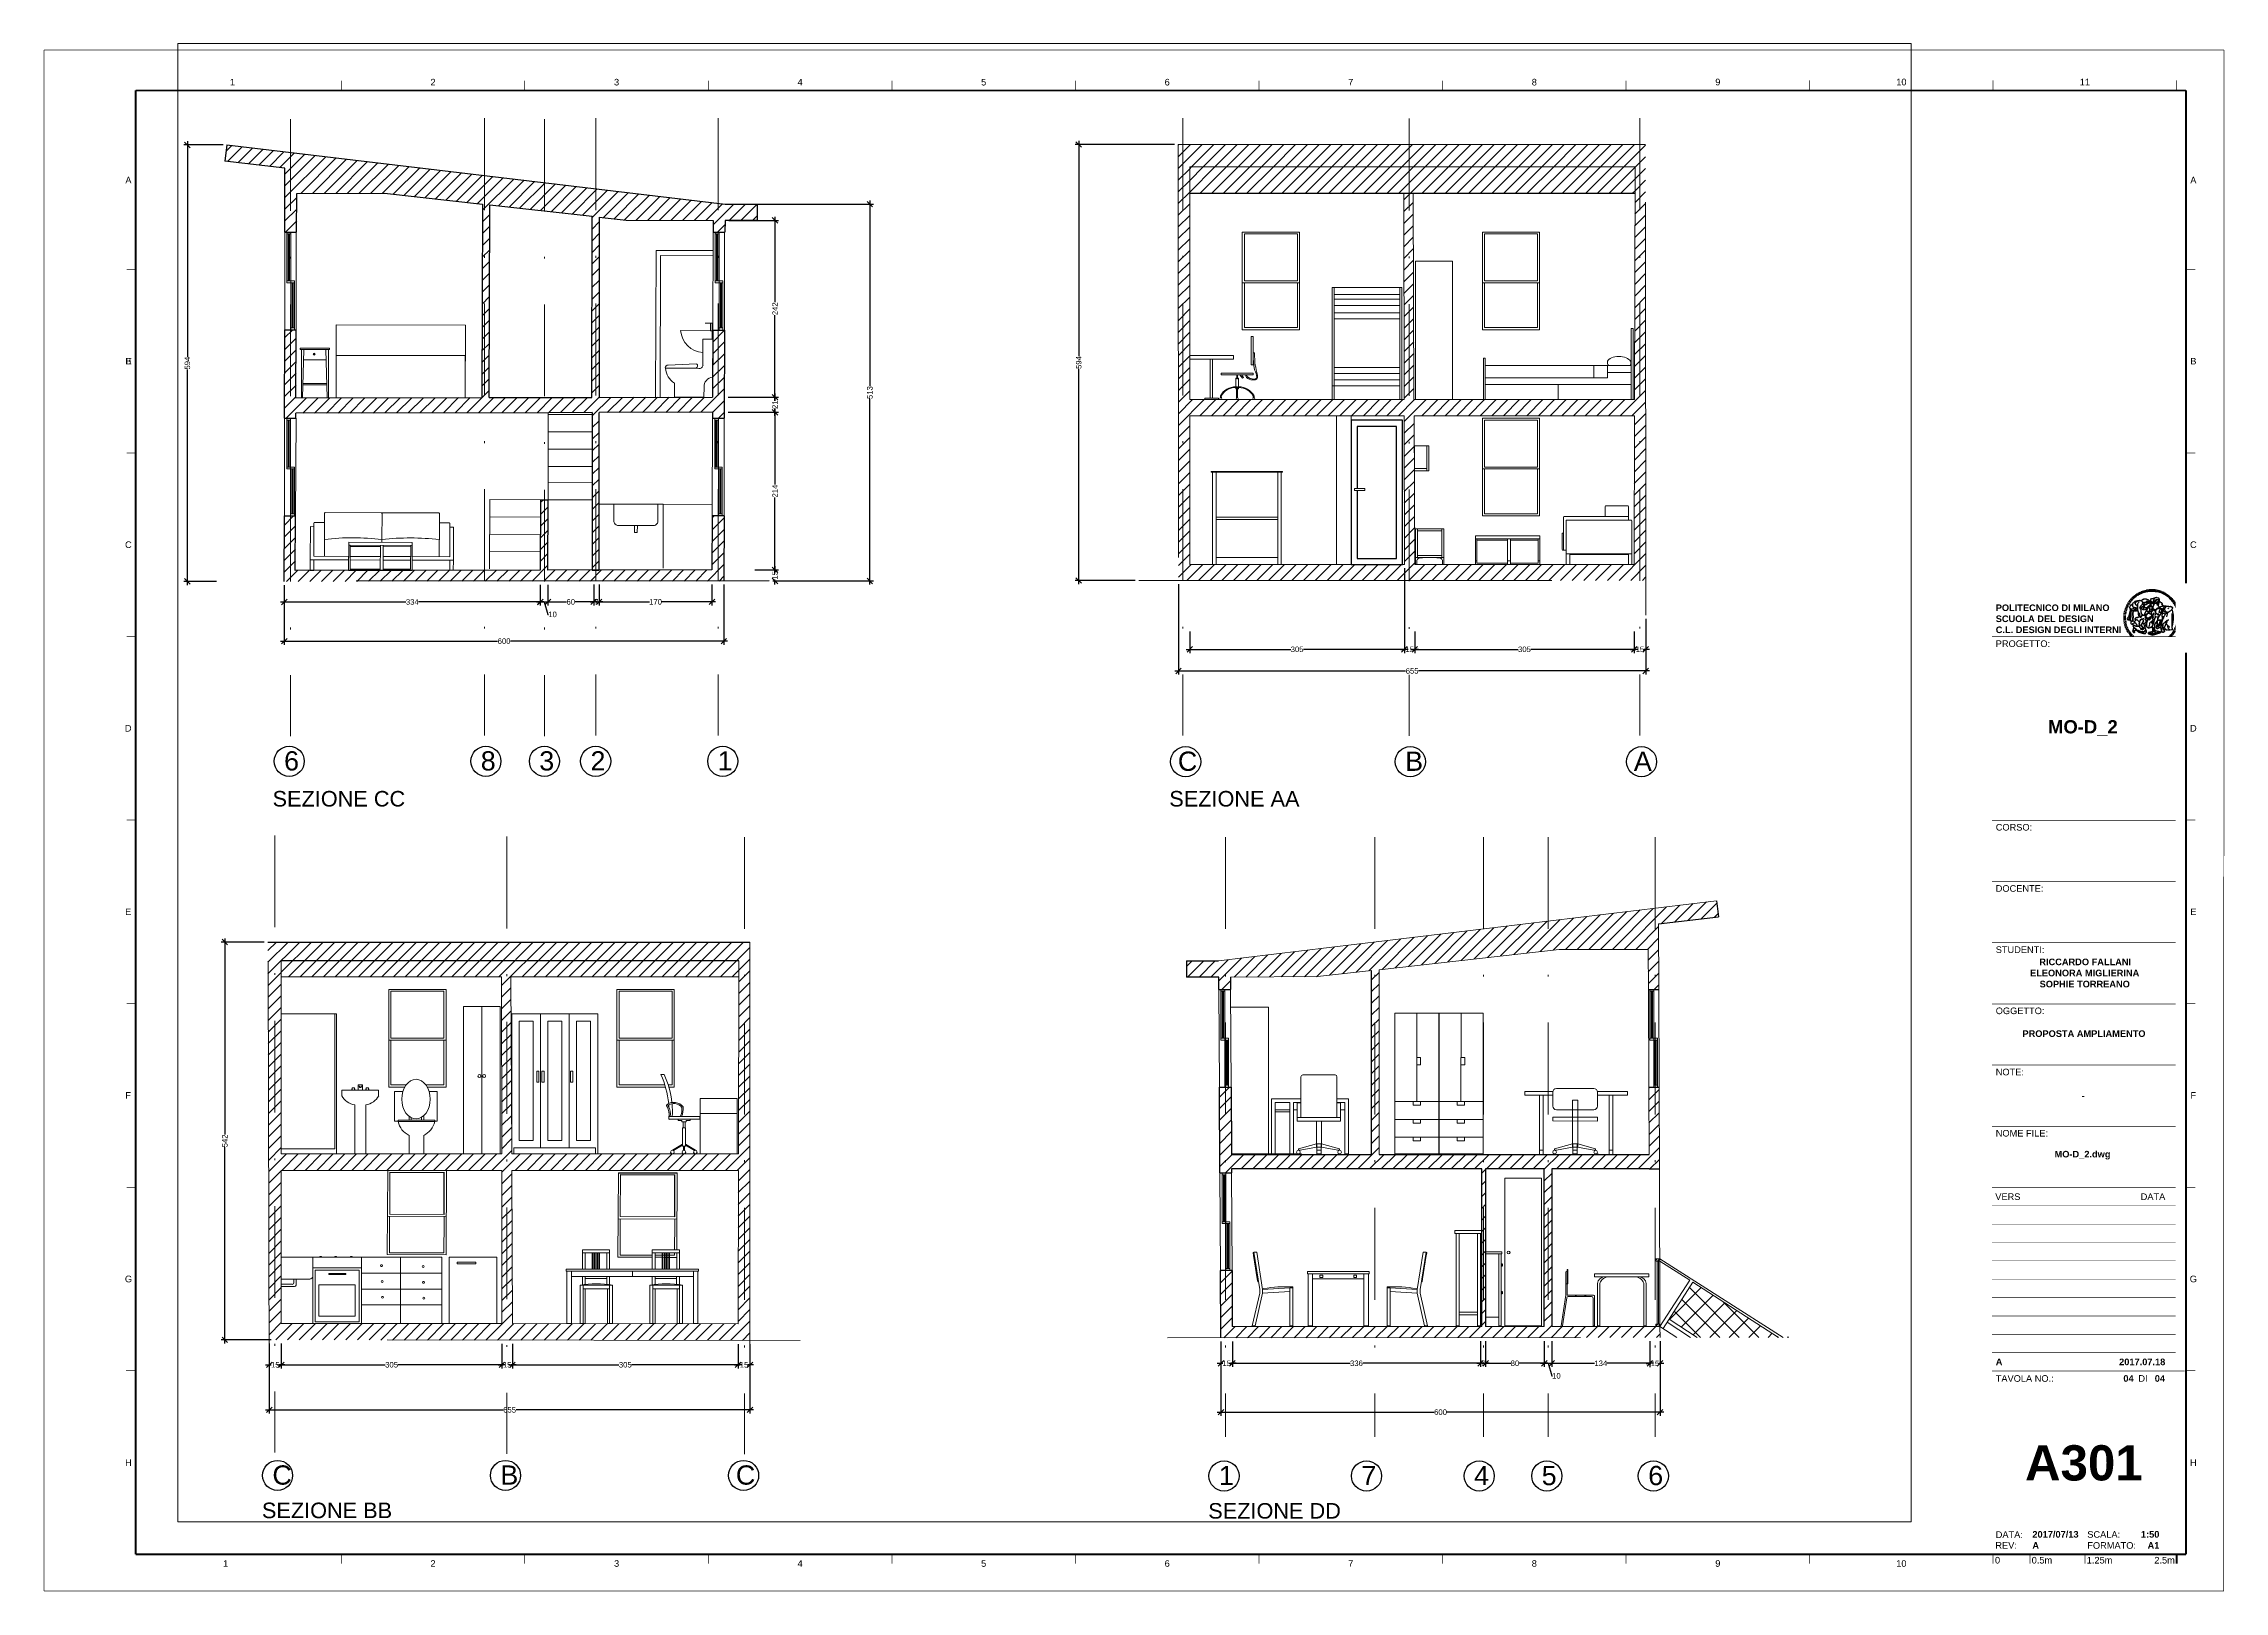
# Paper-space layout 'A301' of a CAD drawing. Header units: centimetres, sheet in millimetres. Extents: x -1 to 593, y -1 to 421.
# The model-space entities are those that its viewports show. They can reach past a viewport. Long polylines and large blocks are cut down to what shows.
import ezdxf
from ezdxf.enums import TextEntityAlignment as Align

# ---------------------------------------------------------------- set-up
doc = ezdxf.new("R2010")
doc.units = ezdxf.units.CM
doc.header["$MEASUREMENT"] = 0
doc.set_wipeout_variables(frame=1)
doc.linetypes.add('DASHDOT', pattern=[1, 0.5, -0.25, 0, -0.25])
doc.layers.get('0').update_dxf_attribs({"lineweight": 18})
doc.layers.get('DEFPOINTS').update_dxf_attribs({"color": 210})
for name, color, linetype, lineweight in [('Arredi', 3, 'Continuous', 15), ('Dettagli', 3, 'Continuous', 18), ('finestre', 4, 'Continuous', 15), ('linee', 252, 'DASHDOT', 13), ('Muri esterni', 1, 'Continuous', 30), ('Muri interni', 1, 'Continuous', 25), ('Quote', 5, 'Continuous', 18), ('riempimento', 61, 'Continuous', 5), ('S.Finestre', 6, 'Continuous', 30), ('Scale', 3, 'Continuous', 18), ('tratto punto', 240, 'DASHDOT', 25)]:
    doc.layers.add(name, color=color, linetype=linetype, lineweight=lineweight)
doc.layers.add('G-ANNO-NPLT', color=210, linetype='Continuous', plot=False)
for name, color, linetype in [('G-ANNO-TEXT', 3, 'Continuous'), ('G-ANNO-TTLB', 3, 'Continuous'), ('PORTA', 11, 'Continuous'), ('SECT-SYMB', 2, 'Continuous')]:
    doc.layers.add(name, color=color, linetype=linetype)
doc.layers.add('linee guida', color=5, linetype='Continuous', lineweight=18, plot=False)
doc.styles.add('ARIAL', font='Arial.ttf')
doc.styles.add('ARIAL-BOLD', font='Arial Bold.ttf')
doc.styles.add('E-ARIAL', font='Arial.ttf')
doc.styles.get("Standard").update_dxf_attribs({"font": 'Arial.ttf'})
doc.dimstyles.get("Standard").update_dxf_attribs({"dimtxt": 1.5, "dimasz": 1.5, "dimexe": 1, "dimexo": 1, "dimgap": 0.09, "dimtad": 0, "dimdec": 0, "dimzin": 0, "dimdsep": 46, "dimtxsty": 'Standard', "dimblk": 'OBLIQUE', "dimblk1": 'OBLIQUE', "dimblk2": 'OBLIQUE', "dimcen": 0.09, "dimdle": 1, "dimadec": 0, "dimazin": 0, "dimtfac": 1, "dimtdec": 0, "dimtofl": 0, "dimtmove": 0, "dimatfit": 3, "dimldrblk": 'OBLIQUE', "dimfxl": 1, "dimtolj": 1, "dimtzin": 0, "dimarcsym": 0})

psp = doc.layouts.new('A301')

# ---------------------------------------------------------------- texts
at = {"layer": 'G-ANNO-TEXT', "style": 'ARIAL'}
for s, p in [('1', (50.44, 410.08)), ('2', (105.09, 410.08)), ('3', (155.09, 410.08)), ('4', (205.09, 410.08)), ('5', (255.09, 410.08)), ('6', (305.09, 410.08)), ('7', (355.09, 410.08)), ('8', (405.09, 410.08)), ('9', (455.09, 410.12)), ('10', (505.09, 410.12)), ('11', (555.09, 410.12)), ('A', (22.11, 383.4)), ('A', (584.63, 383.4)), ('B', (22.06, 334.09)), ('E', (22.18, 334.09)), ('B', (584.63, 334.09)), ('C', (22.09, 284.09)), ('C', (584.63, 284.09)), ('D', (22.05, 234.09)), ('D', (584.63, 234.09)), ('E', (22.05, 184.09)), ('E', (584.63, 184.09)), ('F', (22.02, 134.09)), ('F', (584.63, 134.09)), ('G', (22.13, 84.09)), ('G', (584.63, 84.09)), ('H', (22.11, 34.09)), ('H', (584.63, 34.09)), ('1', (48.59, 6.6)), ('2', (105.09, 6.6)), ('3', (155.09, 6.6)), ('4', (205.09, 6.6)), ('5', (255.09, 6.6)), ('6', (305.09, 6.6)), ('7', (355.09, 6.6)), ('8', (405.09, 6.6)), ('9', (455.09, 6.6)), ('10', (505.09, 6.6))]:
    psp.add_text(s, height=1.8, dxfattribs=at).set_placement(p, align=Align.MIDDLE_CENTER)
at = {"layer": 'G-ANNO-TEXT', "style": 'E-ARIAL'}
psp.add_text('0', height=1.8, dxfattribs=at).set_placement((531.29, 8.39), align=Align.TOP_CENTER)
for s, p in [('0.5m', (540.59, 6.59)), ('1.25m', (555.59, 6.59))]:
    psp.add_text(s, height=1.8, dxfattribs=at).set_placement(p)
psp.add_text('2.5m', height=1.8, dxfattribs=at).set_placement((579.59, 6.59), align=Align.RIGHT)

msp = doc.modelspace()

# ---------------------------------------------------------------- texts
at = {"layer": 'Arredi', "color": 0, "char_height": 21.16, "attachment_point": 1}
for s, insert in [('SEZIONE CC', (-2136.9, 12568)), ('SEZIONE AA', (-915.5, 12568)), ('SEZIONE BB', (-2151.4, 11598.8)), ('SEZIONE DD', (-862.4, 11598.2))]:
    msp.add_mtext_dynamic_manual_height_columns(s, width=414.248, gutter_width=1, heights=[0], dxfattribs=dict(at, insert=insert))
at = {"layer": 'SECT-SYMB', "char_height": 26.2, "attachment_point": 1}
for s, insert in [('6', (-2121.2, 12622.1)), ('8', (-1853.3, 12622.1)), ('3', (-1773.6, 12622.1)), ('2', (-1703.8, 12622.1)), ('1', (-1530.7, 12622.1)), ('C', (-903.8, 12621.6)), ('B', (-594.2, 12621.6)), ('A', (-282.7, 12621.6)), ('C', (-2137.1, 11649.5)), ('B', (-1826.6, 11649.5)), ('C', (-1505.8, 11649.5)), ('1', (-847.9, 11648.8)), ('7', (-653.8, 11648.8)), ('4', (-500.3, 11648.8)), ('5', (-408.2, 11648.8)), ('6', (-263.1, 11648.8))]:
    msp.add_mtext_dynamic_manual_height_columns(s, width=58.855, gutter_width=1, heights=[0], dxfattribs=dict(at, insert=insert))

# ---------------------------------------------------------------- blocks, each defined once
blk = doc.blocks.new('_Oblique')
at = {"color": 0, "linetype": 'ByBlock', "lineweight": -2}
blk.add_line((-0.5, -0.5), (0.5, 0.5), dxfattribs=at)
blk = doc.blocks.new('*D105')
at = {"layer": 'DEFPOINTS', "color": 0, "transparency": 16777216}
for p in [(184.63, 376.83), (196.7, 274.21), (224.09, 274.21)]:
    blk.add_point(p, dxfattribs=at)
at = {"layer": 'Quote', "color": 0, "lineweight": -2, "transparency": 16777216}
for p, q in [((185.63, 376.83), (225.09, 376.83)), ((224.09, 377.83), (224.09, 327.26)), ((224.09, 273.21), (224.09, 323.78)), ((197.7, 274.21), (225.09, 274.21))]:
    blk.add_line(p, q, dxfattribs=at)
at = {"layer": 'Quote', "color": 0, "lineweight": -2, "transparency": 16777216, "xscale": 1.5, "yscale": 1.5, "zscale": 1.5}
for p, rotation in [((224.09, 376.83), 90), ((224.09, 274.21), 270)]:
    blk.add_blockref('_Oblique', p, dxfattribs=dict(at, rotation=rotation))
at = {"layer": 'Quote', "color": 0, "transparency": 16777216, "insert": (224.09, 325.52), "char_height": 1.5, "attachment_point": 5, "rotation": 90}
blk.add_mtext('\\A1;513', dxfattribs=at)
blk = doc.blocks.new('*D107')
at = {"layer": 'DEFPOINTS', "color": 0, "transparency": 16777216}
for p in [(184.63, 372.44), (184.47, 324.28), (198.24, 324.28)]:
    blk.add_point(p, dxfattribs=at)
at = {"layer": 'Quote', "color": 0, "lineweight": -2, "transparency": 16777216}
for p, q in [((185.63, 372.44), (199.24, 372.44)), ((198.24, 373.44), (198.24, 350.12)), ((198.24, 323.28), (198.24, 346.61)), ((185.47, 324.28), (199.24, 324.28))]:
    blk.add_line(p, q, dxfattribs=at)
at = {"layer": 'Quote', "color": 0, "lineweight": -2, "transparency": 16777216, "xscale": 1.5, "yscale": 1.5, "zscale": 1.5}
for p, rotation in [((198.24, 372.44), 90), ((198.24, 324.28), 270)]:
    blk.add_blockref('_Oblique', p, dxfattribs=dict(at, rotation=rotation))
at = {"layer": 'Quote', "color": 0, "transparency": 16777216, "insert": (198.24, 348.36), "char_height": 1.5, "attachment_point": 5, "rotation": 90}
blk.add_mtext('\\A1;242', dxfattribs=at)
blk = doc.blocks.new('*D108')
at = {"layer": 'DEFPOINTS', "color": 0, "transparency": 16777216}
for p in [(184.47, 324.28), (184.46, 320.15), (198.24, 320.15)]:
    blk.add_point(p, dxfattribs=at)
at = {"layer": 'Quote', "color": 0, "lineweight": -2, "transparency": 16777216}
for p, q in [((185.47, 324.28), (199.24, 324.28)), ((198.24, 325.28), (198.24, 323.26)), ((198.24, 319.15), (198.24, 321.17)), ((185.46, 320.15), (199.24, 320.15))]:
    blk.add_line(p, q, dxfattribs=at)
at = {"layer": 'Quote', "color": 0, "lineweight": -2, "transparency": 16777216, "xscale": 1.5, "yscale": 1.5, "zscale": 1.5}
for p, rotation in [((198.24, 324.28), 90), ((198.24, 320.15), 270)]:
    blk.add_blockref('_Oblique', p, dxfattribs=dict(at, rotation=rotation))
at = {"layer": 'Quote', "color": 0, "transparency": 16777216, "insert": (198.24, 322.22), "char_height": 1.5, "attachment_point": 5, "rotation": 90}
blk.add_mtext('\\A1;21', dxfattribs=at)
blk = doc.blocks.new('*D109')
at = {"layer": 'DEFPOINTS', "color": 0, "transparency": 16777216}
for p in [(184.46, 320.15), (191.77, 277.26), (198.24, 277.26)]:
    blk.add_point(p, dxfattribs=at)
at = {"layer": 'Quote', "color": 0, "lineweight": -2, "transparency": 16777216}
for p, q in [((198.24, 321.15), (198.24, 300.47)), ((185.46, 320.15), (199.24, 320.15)), ((198.24, 276.26), (198.24, 296.94)), ((192.77, 277.26), (199.24, 277.26))]:
    blk.add_line(p, q, dxfattribs=at)
at = {"layer": 'Quote', "color": 0, "lineweight": -2, "transparency": 16777216, "xscale": 1.5, "yscale": 1.5, "zscale": 1.5}
for p, rotation in [((198.24, 320.15), 90), ((198.24, 277.26), 270)]:
    blk.add_blockref('_Oblique', p, dxfattribs=dict(at, rotation=rotation))
at = {"layer": 'Quote', "color": 0, "transparency": 16777216, "insert": (198.24, 298.7), "char_height": 1.5, "attachment_point": 5, "rotation": 90}
blk.add_mtext('\\A1;214', dxfattribs=at)
blk = doc.blocks.new('*D110')
at = {"layer": 'DEFPOINTS', "color": 0, "transparency": 16777216}
for p in [(193.53, 277.26), (196.7, 274.21), (198.24, 274.21)]:
    blk.add_point(p, dxfattribs=at)
at = {"layer": 'Quote', "color": 0, "lineweight": -2, "transparency": 16777216}
for p, q in [((194.53, 277.26), (199.24, 277.26)), ((197.7, 274.21), (199.24, 274.21)), ((198.24, 278.26), (198.24, 276.83)), ((198.24, 273.21), (198.24, 274.64))]:
    blk.add_line(p, q, dxfattribs=at)
at = {"layer": 'Quote', "color": 0, "lineweight": -2, "transparency": 16777216, "xscale": 1.5, "yscale": 1.5, "zscale": 1.5}
for p, rotation in [((198.24, 277.26), 90), ((198.24, 274.21), 270)]:
    blk.add_blockref('_Oblique', p, dxfattribs=dict(at, rotation=rotation))
at = {"layer": 'Quote', "color": 0, "transparency": 16777216, "insert": (198.24, 275.73), "char_height": 1.5, "attachment_point": 5, "rotation": 90}
blk.add_mtext('\\A1;15', dxfattribs=at)
blk = doc.blocks.new('*D111')
at = {"layer": 'DEFPOINTS', "color": 0, "transparency": 16777216}
for p in [(64.57, 274.06), (184.31, 274.21), (184.31, 257.81)]:
    blk.add_point(p, dxfattribs=at)
at = {"layer": 'Quote', "color": 0, "lineweight": -2, "transparency": 16777216}
for p, q in [((64.57, 273.06), (64.57, 256.81)), ((184.31, 273.21), (184.31, 256.81)), ((63.57, 257.81), (122.68, 257.81)), ((185.31, 257.81), (126.2, 257.81))]:
    blk.add_line(p, q, dxfattribs=at)
at = {"layer": 'Quote', "color": 0, "lineweight": -2, "transparency": 16777216, "xscale": 1.5, "yscale": 1.5, "zscale": 1.5, "rotation": 180}
blk.add_blockref('_Oblique', (64.57, 257.81), dxfattribs=at)
at = {"layer": 'Quote', "color": 0, "lineweight": -2, "transparency": 16777216, "xscale": 1.5, "yscale": 1.5, "zscale": 1.5}
blk.add_blockref('_Oblique', (184.31, 257.81), dxfattribs=at)
at = {"layer": 'Quote', "color": 0, "transparency": 16777216, "insert": (124.44, 257.81), "char_height": 1.5, "attachment_point": 5}
blk.add_mtext('\\A1;600', dxfattribs=at)
blk = doc.blocks.new('*D112')
at = {"layer": 'DEFPOINTS', "color": 0, "transparency": 16777216}
for p in [(64.57, 274.06), (134.31, 274.16), (134.31, 268.49)]:
    blk.add_point(p, dxfattribs=at)
at = {"layer": 'Quote', "color": 0, "lineweight": -2, "transparency": 16777216}
for p, q in [((63.57, 268.49), (97.7, 268.49)), ((64.57, 273.06), (64.57, 267.49)), ((135.31, 268.49), (101.17, 268.49)), ((134.31, 273.16), (134.31, 267.49))]:
    blk.add_line(p, q, dxfattribs=at)
at = {"layer": 'Quote', "color": 0, "lineweight": -2, "transparency": 16777216, "xscale": 1.5, "yscale": 1.5, "zscale": 1.5, "rotation": 180}
blk.add_blockref('_Oblique', (64.57, 268.49), dxfattribs=at)
at = {"layer": 'Quote', "color": 0, "lineweight": -2, "transparency": 16777216, "xscale": 1.5, "yscale": 1.5, "zscale": 1.5}
blk.add_blockref('_Oblique', (134.31, 268.49), dxfattribs=at)
at = {"layer": 'Quote', "color": 0, "transparency": 16777216, "insert": (99.44, 268.49), "char_height": 1.5, "attachment_point": 5}
blk.add_mtext('\\A1;334', dxfattribs=at)
blk = doc.blocks.new('*D113')
at = {"layer": 'DEFPOINTS', "color": 0, "transparency": 16777216}
for p in [(134.31, 274.16), (136.4, 274.16), (136.4, 268.52)]:
    blk.add_point(p, dxfattribs=at)
at = {"layer": 'Quote', "color": 0, "lineweight": -2, "transparency": 16777216}
for p, q in [((133.31, 268.52), (137.4, 268.52)), ((134.31, 273.16), (134.31, 267.52)), ((135.35, 268.52), (136.38, 265.1)), ((136.4, 273.16), (136.4, 267.52)), ((136.38, 265.1), (136.56, 265.1))]:
    blk.add_line(p, q, dxfattribs=at)
at = {"layer": 'Quote', "color": 0, "lineweight": -2, "transparency": 16777216, "xscale": 1.5, "yscale": 1.5, "zscale": 1.5, "rotation": 180}
blk.add_blockref('_Oblique', (134.31, 268.52), dxfattribs=at)
at = {"layer": 'Quote', "color": 0, "lineweight": -2, "transparency": 16777216, "xscale": 1.5, "yscale": 1.5, "zscale": 1.5}
blk.add_blockref('_Oblique', (136.4, 268.52), dxfattribs=at)
at = {"layer": 'Quote', "color": 0, "transparency": 16777216, "insert": (137.65, 265.1), "char_height": 1.5, "attachment_point": 5}
blk.add_mtext('\\A1;10', dxfattribs=at)
blk = doc.blocks.new('*D114')
at = {"layer": 'DEFPOINTS', "color": 0, "transparency": 16777216}
for p in [(136.4, 274.16), (148.85, 274.21), (148.85, 268.52)]:
    blk.add_point(p, dxfattribs=at)
at = {"layer": 'Quote', "color": 0, "lineweight": -2, "transparency": 16777216}
for p, q in [((135.4, 268.52), (141.45, 268.52)), ((136.4, 273.16), (136.4, 267.52)), ((149.85, 268.52), (143.8, 268.52)), ((148.85, 273.21), (148.85, 267.52))]:
    blk.add_line(p, q, dxfattribs=at)
at = {"layer": 'Quote', "color": 0, "lineweight": -2, "transparency": 16777216, "xscale": 1.5, "yscale": 1.5, "zscale": 1.5, "rotation": 180}
blk.add_blockref('_Oblique', (136.4, 268.52), dxfattribs=at)
at = {"layer": 'Quote', "color": 0, "lineweight": -2, "transparency": 16777216, "xscale": 1.5, "yscale": 1.5, "zscale": 1.5}
blk.add_blockref('_Oblique', (148.85, 268.52), dxfattribs=at)
at = {"layer": 'Quote', "color": 0, "transparency": 16777216, "insert": (142.62, 268.52), "char_height": 1.5, "attachment_point": 5}
blk.add_mtext('\\A1;60', dxfattribs=at)
blk = doc.blocks.new('*D115')
at = {"layer": 'DEFPOINTS', "color": 0, "transparency": 16777216}
for p in [(148.85, 274.21), (150.34, 274.21), (150.34, 268.52)]:
    blk.add_point(p, dxfattribs=at)
at = {"layer": 'Quote', "color": 0, "lineweight": -2, "transparency": 16777216}
for p, q in [((147.85, 268.52), (149.01, 268.52)), ((148.85, 273.21), (148.85, 267.52)), ((151.34, 268.52), (150.17, 268.52)), ((150.34, 273.21), (150.34, 267.52))]:
    blk.add_line(p, q, dxfattribs=at)
at = {"layer": 'Quote', "color": 0, "lineweight": -2, "transparency": 16777216, "xscale": 1.5, "yscale": 1.5, "zscale": 1.5, "rotation": 180}
blk.add_blockref('_Oblique', (148.85, 268.52), dxfattribs=at)
at = {"layer": 'Quote', "color": 0, "lineweight": -2, "transparency": 16777216, "xscale": 1.5, "yscale": 1.5, "zscale": 1.5}
blk.add_blockref('_Oblique', (150.34, 268.52), dxfattribs=at)
at = {"layer": 'Quote', "color": 0, "transparency": 16777216, "insert": (149.59, 268.52), "char_height": 1.5, "attachment_point": 5}
blk.add_mtext('\\A1;7', dxfattribs=at)
blk = doc.blocks.new('*D116')
at = {"layer": 'DEFPOINTS', "color": 0, "transparency": 16777216}
for p in [(150.34, 274.21), (181.07, 274.21), (181.07, 268.52)]:
    blk.add_point(p, dxfattribs=at)
at = {"layer": 'Quote', "color": 0, "lineweight": -2, "transparency": 16777216}
for p, q in [((149.34, 268.52), (164.03, 268.52)), ((150.34, 273.21), (150.34, 267.52)), ((182.07, 268.52), (167.38, 268.52)), ((181.07, 273.21), (181.07, 267.52))]:
    blk.add_line(p, q, dxfattribs=at)
at = {"layer": 'Quote', "color": 0, "lineweight": -2, "transparency": 16777216, "xscale": 1.5, "yscale": 1.5, "zscale": 1.5, "rotation": 180}
blk.add_blockref('_Oblique', (150.34, 268.52), dxfattribs=at)
at = {"layer": 'Quote', "color": 0, "lineweight": -2, "transparency": 16777216, "xscale": 1.5, "yscale": 1.5, "zscale": 1.5}
blk.add_blockref('_Oblique', (181.07, 268.52), dxfattribs=at)
at = {"layer": 'Quote', "color": 0, "transparency": 16777216, "insert": (165.7, 268.52), "char_height": 1.5, "attachment_point": 5}
blk.add_mtext('\\A1;170', dxfattribs=at)
blk = doc.blocks.new('*D119')
at = {"layer": 'DEFPOINTS', "color": 0, "transparency": 16777216}
for p in [(308.18, 274.33), (435.44, 264.92), (435.44, 249.71)]:
    blk.add_point(p, dxfattribs=at)
at = {"layer": 'Quote', "color": 0, "lineweight": -2, "transparency": 16777216}
for p, q in [((308.18, 273.33), (308.18, 248.71)), ((435.44, 263.92), (435.44, 248.71)), ((307.18, 249.71), (370.05, 249.71)), ((436.44, 249.71), (373.57, 249.71))]:
    blk.add_line(p, q, dxfattribs=at)
at = {"layer": 'Quote', "color": 0, "lineweight": -2, "transparency": 16777216, "xscale": 1.5, "yscale": 1.5, "zscale": 1.5, "rotation": 180}
blk.add_blockref('_Oblique', (308.18, 249.71), dxfattribs=at)
at = {"layer": 'Quote', "color": 0, "lineweight": -2, "transparency": 16777216, "xscale": 1.5, "yscale": 1.5, "zscale": 1.5}
blk.add_blockref('_Oblique', (435.44, 249.71), dxfattribs=at)
at = {"layer": 'Quote', "color": 0, "transparency": 16777216, "insert": (371.81, 249.71), "char_height": 1.5, "attachment_point": 5}
blk.add_mtext('\\A1;655', dxfattribs=at)
blk = doc.blocks.new('*D121')
at = {"layer": 'DEFPOINTS', "color": 0, "transparency": 16777216}
for p in [(369.71, 278.7), (311.26, 261.44), (369.71, 255.59)]:
    blk.add_point(p, dxfattribs=at)
at = {"layer": 'Quote', "color": 0, "lineweight": -2, "transparency": 16777216}
for p, q in [((369.71, 277.7), (369.71, 254.59)), ((310.26, 255.59), (338.75, 255.59)), ((311.26, 260.44), (311.26, 254.59)), ((370.71, 255.59), (342.22, 255.59))]:
    blk.add_line(p, q, dxfattribs=at)
at = {"layer": 'Quote', "color": 0, "lineweight": -2, "transparency": 16777216, "xscale": 1.5, "yscale": 1.5, "zscale": 1.5, "rotation": 180}
blk.add_blockref('_Oblique', (311.26, 255.59), dxfattribs=at)
at = {"layer": 'Quote', "color": 0, "lineweight": -2, "transparency": 16777216, "xscale": 1.5, "yscale": 1.5, "zscale": 1.5}
blk.add_blockref('_Oblique', (369.71, 255.59), dxfattribs=at)
at = {"layer": 'Quote', "color": 0, "transparency": 16777216, "insert": (340.48, 255.59), "char_height": 1.5, "attachment_point": 5}
blk.add_mtext('\\A1;305', dxfattribs=at)
blk = doc.blocks.new('*D122')
at = {"layer": 'DEFPOINTS', "color": 0, "transparency": 16777216}
for p in [(372.54, 261.44), (369.71, 261.31), (372.54, 255.59)]:
    blk.add_point(p, dxfattribs=at)
at = {"layer": 'Quote', "color": 0, "lineweight": -2, "transparency": 16777216}
for p, q in [((368.71, 255.59), (370.03, 255.59)), ((369.71, 260.31), (369.71, 254.59)), ((373.54, 255.59), (372.21, 255.59)), ((372.54, 260.44), (372.54, 254.59))]:
    blk.add_line(p, q, dxfattribs=at)
at = {"layer": 'Quote', "color": 0, "lineweight": -2, "transparency": 16777216, "xscale": 1.5, "yscale": 1.5, "zscale": 1.5, "rotation": 180}
blk.add_blockref('_Oblique', (369.71, 255.59), dxfattribs=at)
at = {"layer": 'Quote', "color": 0, "lineweight": -2, "transparency": 16777216, "xscale": 1.5, "yscale": 1.5, "zscale": 1.5}
blk.add_blockref('_Oblique', (372.54, 255.59), dxfattribs=at)
at = {"layer": 'Quote', "color": 0, "transparency": 16777216, "insert": (371.12, 255.59), "char_height": 1.5, "attachment_point": 5}
blk.add_mtext('\\A1;15', dxfattribs=at)
blk = doc.blocks.new('*D123')
at = {"layer": 'DEFPOINTS', "color": 0, "transparency": 16777216}
for p in [(372.54, 261.44), (432.28, 261.44), (432.28, 255.59)]:
    blk.add_point(p, dxfattribs=at)
at = {"layer": 'Quote', "color": 0, "lineweight": -2, "transparency": 16777216}
for p, q in [((371.54, 255.59), (400.67, 255.59)), ((372.54, 260.44), (372.54, 254.59)), ((433.28, 255.59), (404.15, 255.59)), ((432.28, 260.44), (432.28, 254.59))]:
    blk.add_line(p, q, dxfattribs=at)
at = {"layer": 'Quote', "color": 0, "lineweight": -2, "transparency": 16777216, "xscale": 1.5, "yscale": 1.5, "zscale": 1.5, "rotation": 180}
blk.add_blockref('_Oblique', (372.54, 255.59), dxfattribs=at)
at = {"layer": 'Quote', "color": 0, "lineweight": -2, "transparency": 16777216, "xscale": 1.5, "yscale": 1.5, "zscale": 1.5}
blk.add_blockref('_Oblique', (432.28, 255.59), dxfattribs=at)
at = {"layer": 'Quote', "color": 0, "transparency": 16777216, "insert": (402.41, 255.59), "char_height": 1.5, "attachment_point": 5}
blk.add_mtext('\\A1;305', dxfattribs=at)
blk = doc.blocks.new('*D124')
at = {"layer": 'DEFPOINTS', "color": 0, "transparency": 16777216}
for p in [(432.28, 261.44), (435.44, 264.92), (435.44, 255.59)]:
    blk.add_point(p, dxfattribs=at)
at = {"layer": 'Quote', "color": 0, "lineweight": -2, "transparency": 16777216}
for p, q in [((435.44, 263.92), (435.44, 254.59)), ((431.28, 255.59), (432.77, 255.59)), ((432.28, 260.44), (432.28, 254.59)), ((436.44, 255.59), (434.95, 255.59))]:
    blk.add_line(p, q, dxfattribs=at)
at = {"layer": 'Quote', "color": 0, "lineweight": -2, "transparency": 16777216, "xscale": 1.5, "yscale": 1.5, "zscale": 1.5, "rotation": 180}
blk.add_blockref('_Oblique', (432.28, 255.59), dxfattribs=at)
at = {"layer": 'Quote', "color": 0, "lineweight": -2, "transparency": 16777216, "xscale": 1.5, "yscale": 1.5, "zscale": 1.5}
blk.add_blockref('_Oblique', (435.44, 255.59), dxfattribs=at)
at = {"layer": 'Quote', "color": 0, "transparency": 16777216, "insert": (433.86, 255.59), "char_height": 1.5, "attachment_point": 5}
blk.add_mtext('\\A1;15', dxfattribs=at)
blk = doc.blocks.new('*D125')
at = {"layer": 'DEFPOINTS', "color": 0, "transparency": 16777216}
for p in [(280.99, 393.08), (308.1, 393.08), (297.37, 274.33)]:
    blk.add_point(p, dxfattribs=at)
at = {"layer": 'Quote', "color": 0, "lineweight": -2, "transparency": 16777216}
for p, q in [((307.1, 393.08), (279.99, 393.08)), ((280.99, 394.08), (280.99, 335.45)), ((280.99, 273.33), (280.99, 331.97)), ((296.37, 274.33), (279.99, 274.33))]:
    blk.add_line(p, q, dxfattribs=at)
at = {"layer": 'Quote', "color": 0, "lineweight": -2, "transparency": 16777216, "xscale": 1.5, "yscale": 1.5, "zscale": 1.5}
for p, rotation in [((280.99, 393.08), 90), ((280.99, 274.33), 270)]:
    blk.add_blockref('_Oblique', p, dxfattribs=dict(at, rotation=rotation))
at = {"layer": 'Quote', "color": 0, "transparency": 16777216, "insert": (280.99, 333.71), "char_height": 1.5, "attachment_point": 5, "rotation": 90}
blk.add_mtext('\\A1;594', dxfattribs=at)
blk = doc.blocks.new('*D126')
at = {"layer": 'DEFPOINTS', "color": 0, "transparency": 16777216}
for p in [(60.48, 67.51), (191.42, 67.36), (191.42, 48.43)]:
    blk.add_point(p, dxfattribs=at)
at = {"layer": 'Quote', "color": 0, "lineweight": -2, "transparency": 16777216}
for p, q in [((60.48, 66.51), (60.48, 47.43)), ((191.42, 66.36), (191.42, 47.43)), ((59.48, 48.43), (124.19, 48.43)), ((192.42, 48.43), (127.71, 48.43))]:
    blk.add_line(p, q, dxfattribs=at)
at = {"layer": 'Quote', "color": 0, "lineweight": -2, "transparency": 16777216, "xscale": 1.5, "yscale": 1.5, "zscale": 1.5, "rotation": 180}
blk.add_blockref('_Oblique', (60.48, 48.43), dxfattribs=at)
at = {"layer": 'Quote', "color": 0, "lineweight": -2, "transparency": 16777216, "xscale": 1.5, "yscale": 1.5, "zscale": 1.5}
blk.add_blockref('_Oblique', (191.42, 48.43), dxfattribs=at)
at = {"layer": 'Quote', "color": 0, "transparency": 16777216, "insert": (125.95, 48.43), "char_height": 1.5, "attachment_point": 5}
blk.add_mtext('\\A1;655', dxfattribs=at)
blk = doc.blocks.new('*D127')
at = {"layer": 'DEFPOINTS', "color": 0, "transparency": 16777216}
for p in [(60.48, 67.51), (63.75, 67.51), (63.75, 60.72)]:
    blk.add_point(p, dxfattribs=at)
at = {"layer": 'Quote', "color": 0, "lineweight": -2, "transparency": 16777216}
for p, q in [((60.48, 66.51), (60.48, 59.72)), ((63.75, 66.51), (63.75, 59.72)), ((59.48, 60.72), (61.02, 60.72)), ((64.75, 60.72), (63.21, 60.72))]:
    blk.add_line(p, q, dxfattribs=at)
at = {"layer": 'Quote', "color": 0, "lineweight": -2, "transparency": 16777216, "xscale": 1.5, "yscale": 1.5, "zscale": 1.5, "rotation": 180}
blk.add_blockref('_Oblique', (60.48, 60.72), dxfattribs=at)
at = {"layer": 'Quote', "color": 0, "lineweight": -2, "transparency": 16777216, "xscale": 1.5, "yscale": 1.5, "zscale": 1.5}
blk.add_blockref('_Oblique', (63.75, 60.72), dxfattribs=at)
at = {"layer": 'Quote', "color": 0, "transparency": 16777216, "insert": (62.12, 60.72), "char_height": 1.5, "attachment_point": 5}
blk.add_mtext('\\A1;15', dxfattribs=at)
blk = doc.blocks.new('*D128')
at = {"layer": 'DEFPOINTS', "color": 0, "transparency": 16777216}
for p in [(63.75, 67.51), (123.84, 67.44), (123.84, 60.72)]:
    blk.add_point(p, dxfattribs=at)
at = {"layer": 'Quote', "color": 0, "lineweight": -2, "transparency": 16777216}
for p, q in [((63.75, 66.51), (63.75, 59.72)), ((123.84, 66.44), (123.84, 59.72)), ((62.75, 60.72), (92.06, 60.72)), ((124.84, 60.72), (95.54, 60.72))]:
    blk.add_line(p, q, dxfattribs=at)
at = {"layer": 'Quote', "color": 0, "lineweight": -2, "transparency": 16777216, "xscale": 1.5, "yscale": 1.5, "zscale": 1.5, "rotation": 180}
blk.add_blockref('_Oblique', (63.75, 60.72), dxfattribs=at)
at = {"layer": 'Quote', "color": 0, "lineweight": -2, "transparency": 16777216, "xscale": 1.5, "yscale": 1.5, "zscale": 1.5}
blk.add_blockref('_Oblique', (123.84, 60.72), dxfattribs=at)
at = {"layer": 'Quote', "color": 0, "transparency": 16777216, "insert": (93.8, 60.72), "char_height": 1.5, "attachment_point": 5}
blk.add_mtext('\\A1;305', dxfattribs=at)
blk = doc.blocks.new('*D129')
at = {"layer": 'DEFPOINTS', "color": 0, "transparency": 16777216}
for p in [(123.84, 67.44), (126.75, 67.43), (126.75, 60.72)]:
    blk.add_point(p, dxfattribs=at)
at = {"layer": 'Quote', "color": 0, "lineweight": -2, "transparency": 16777216}
for p, q in [((123.84, 66.44), (123.84, 59.72)), ((126.75, 66.43), (126.75, 59.72)), ((122.84, 60.72), (124.21, 60.72)), ((127.75, 60.72), (126.39, 60.72))]:
    blk.add_line(p, q, dxfattribs=at)
at = {"layer": 'Quote', "color": 0, "lineweight": -2, "transparency": 16777216, "xscale": 1.5, "yscale": 1.5, "zscale": 1.5, "rotation": 180}
blk.add_blockref('_Oblique', (123.84, 60.72), dxfattribs=at)
at = {"layer": 'Quote', "color": 0, "lineweight": -2, "transparency": 16777216, "xscale": 1.5, "yscale": 1.5, "zscale": 1.5}
blk.add_blockref('_Oblique', (126.75, 60.72), dxfattribs=at)
at = {"layer": 'Quote', "color": 0, "transparency": 16777216, "insert": (125.3, 60.72), "char_height": 1.5, "attachment_point": 5}
blk.add_mtext('\\A1;15', dxfattribs=at)
blk = doc.blocks.new('*D130')
at = {"layer": 'DEFPOINTS', "color": 0, "transparency": 16777216}
for p in [(126.75, 67.43), (188.17, 67.37), (188.17, 60.72)]:
    blk.add_point(p, dxfattribs=at)
at = {"layer": 'Quote', "color": 0, "lineweight": -2, "transparency": 16777216}
for p, q in [((126.75, 66.43), (126.75, 59.72)), ((188.17, 66.37), (188.17, 59.72)), ((125.75, 60.72), (155.73, 60.72)), ((189.17, 60.72), (159.2, 60.72))]:
    blk.add_line(p, q, dxfattribs=at)
at = {"layer": 'Quote', "color": 0, "lineweight": -2, "transparency": 16777216, "xscale": 1.5, "yscale": 1.5, "zscale": 1.5, "rotation": 180}
blk.add_blockref('_Oblique', (126.75, 60.72), dxfattribs=at)
at = {"layer": 'Quote', "color": 0, "lineweight": -2, "transparency": 16777216, "xscale": 1.5, "yscale": 1.5, "zscale": 1.5}
blk.add_blockref('_Oblique', (188.17, 60.72), dxfattribs=at)
at = {"layer": 'Quote', "color": 0, "transparency": 16777216, "insert": (157.46, 60.72), "char_height": 1.5, "attachment_point": 5}
blk.add_mtext('\\A1;305', dxfattribs=at)
blk = doc.blocks.new('*D131')
at = {"layer": 'DEFPOINTS', "color": 0, "transparency": 16777216}
for p in [(188.17, 67.37), (191.42, 67.36), (191.42, 60.72)]:
    blk.add_point(p, dxfattribs=at)
at = {"layer": 'Quote', "color": 0, "lineweight": -2, "transparency": 16777216}
for p, q in [((188.17, 66.37), (188.17, 59.72)), ((191.42, 66.36), (191.42, 59.72)), ((187.17, 60.72), (188.71, 60.72)), ((192.42, 60.72), (190.89, 60.72))]:
    blk.add_line(p, q, dxfattribs=at)
at = {"layer": 'Quote', "color": 0, "lineweight": -2, "transparency": 16777216, "xscale": 1.5, "yscale": 1.5, "zscale": 1.5, "rotation": 180}
blk.add_blockref('_Oblique', (188.17, 60.72), dxfattribs=at)
at = {"layer": 'Quote', "color": 0, "lineweight": -2, "transparency": 16777216, "xscale": 1.5, "yscale": 1.5, "zscale": 1.5}
blk.add_blockref('_Oblique', (191.42, 60.72), dxfattribs=at)
at = {"layer": 'Quote', "color": 0, "transparency": 16777216, "insert": (189.8, 60.72), "char_height": 1.5, "attachment_point": 5}
blk.add_mtext('\\A1;15', dxfattribs=at)
blk = doc.blocks.new('*D132')
at = {"layer": 'DEFPOINTS', "color": 0, "transparency": 16777216}
for p in [(48.38, 175.87), (60.13, 175.87), (62.03, 67.51)]:
    blk.add_point(p, dxfattribs=at)
at = {"layer": 'Quote', "color": 0, "lineweight": -2, "transparency": 16777216}
for p, q in [((59.13, 175.87), (47.38, 175.87)), ((48.38, 176.87), (48.38, 123.41)), ((48.38, 66.51), (48.38, 119.96)), ((61.03, 67.51), (47.38, 67.51))]:
    blk.add_line(p, q, dxfattribs=at)
at = {"layer": 'Quote', "color": 0, "lineweight": -2, "transparency": 16777216, "xscale": 1.5, "yscale": 1.5, "zscale": 1.5}
for p, rotation in [((48.38, 175.87), 90), ((48.38, 67.51), 270)]:
    blk.add_blockref('_Oblique', p, dxfattribs=dict(at, rotation=rotation))
at = {"layer": 'Quote', "color": 0, "transparency": 16777216, "insert": (48.38, 121.69), "char_height": 1.5, "attachment_point": 5, "rotation": 90}
blk.add_mtext('\\A1;542', dxfattribs=at)
blk = doc.blocks.new('*D133')
at = {"layer": 'DEFPOINTS', "color": 0, "transparency": 16777216}
for p in [(319.74, 68.08), (439.35, 68.18), (319.74, 47.82)]:
    blk.add_point(p, dxfattribs=at)
at = {"layer": 'Quote', "color": 0, "lineweight": -2, "transparency": 16777216}
for p, q in [((319.74, 67.08), (319.74, 46.82)), ((439.35, 67.18), (439.35, 46.82)), ((318.74, 47.82), (377.79, 47.82)), ((440.35, 47.82), (381.3, 47.82))]:
    blk.add_line(p, q, dxfattribs=at)
at = {"layer": 'Quote', "color": 0, "lineweight": -2, "transparency": 16777216, "xscale": 1.5, "yscale": 1.5, "zscale": 1.5, "rotation": 180}
blk.add_blockref('_Oblique', (319.74, 47.82), dxfattribs=at)
at = {"layer": 'Quote', "color": 0, "lineweight": -2, "transparency": 16777216, "xscale": 1.5, "yscale": 1.5, "zscale": 1.5}
blk.add_blockref('_Oblique', (439.35, 47.82), dxfattribs=at)
at = {"layer": 'Quote', "color": 0, "transparency": 16777216, "insert": (379.55, 47.82), "char_height": 1.5, "attachment_point": 5}
blk.add_mtext('\\A1;600', dxfattribs=at)
blk = doc.blocks.new('*D134')
at = {"layer": 'DEFPOINTS', "color": 0, "transparency": 16777216}
for p in [(319.74, 68.08), (322.84, 68.08), (322.84, 61.12)]:
    blk.add_point(p, dxfattribs=at)
at = {"layer": 'Quote', "color": 0, "lineweight": -2, "transparency": 16777216}
for p, q in [((319.74, 67.08), (319.74, 60.12)), ((322.84, 67.08), (322.84, 60.12)), ((318.74, 61.12), (320.2, 61.12)), ((323.84, 61.12), (322.38, 61.12))]:
    blk.add_line(p, q, dxfattribs=at)
at = {"layer": 'Quote', "color": 0, "lineweight": -2, "transparency": 16777216, "xscale": 1.5, "yscale": 1.5, "zscale": 1.5, "rotation": 180}
blk.add_blockref('_Oblique', (319.74, 61.12), dxfattribs=at)
at = {"layer": 'Quote', "color": 0, "lineweight": -2, "transparency": 16777216, "xscale": 1.5, "yscale": 1.5, "zscale": 1.5}
blk.add_blockref('_Oblique', (322.84, 61.12), dxfattribs=at)
at = {"layer": 'Quote', "color": 0, "transparency": 16777216, "insert": (321.29, 61.12), "char_height": 1.5, "attachment_point": 5}
blk.add_mtext('\\A1;15', dxfattribs=at)
blk = doc.blocks.new('*D135')
at = {"layer": 'DEFPOINTS', "color": 0, "transparency": 16777216}
for p in [(322.84, 68.08), (390.44, 68.15), (390.44, 61.12)]:
    blk.add_point(p, dxfattribs=at)
at = {"layer": 'Quote', "color": 0, "lineweight": -2, "transparency": 16777216}
for p, q in [((322.84, 67.08), (322.84, 60.12)), ((390.44, 67.15), (390.44, 60.12)), ((321.84, 61.12), (354.9, 61.12)), ((391.44, 61.12), (358.38, 61.12))]:
    blk.add_line(p, q, dxfattribs=at)
at = {"layer": 'Quote', "color": 0, "lineweight": -2, "transparency": 16777216, "xscale": 1.5, "yscale": 1.5, "zscale": 1.5, "rotation": 180}
blk.add_blockref('_Oblique', (322.84, 61.12), dxfattribs=at)
at = {"layer": 'Quote', "color": 0, "lineweight": -2, "transparency": 16777216, "xscale": 1.5, "yscale": 1.5, "zscale": 1.5}
blk.add_blockref('_Oblique', (390.44, 61.12), dxfattribs=at)
at = {"layer": 'Quote', "color": 0, "transparency": 16777216, "insert": (356.64, 61.12), "char_height": 1.5, "attachment_point": 5}
blk.add_mtext('\\A1;336', dxfattribs=at)
blk = doc.blocks.new('*D136')
at = {"layer": 'DEFPOINTS', "color": 0, "transparency": 16777216}
for p in [(390.44, 68.15), (391.84, 68.15), (391.84, 61.12)]:
    blk.add_point(p, dxfattribs=at)
at = {"layer": 'Quote', "color": 0, "lineweight": -2, "transparency": 16777216}
for p, q in [((390.44, 67.15), (390.44, 60.12)), ((391.84, 67.15), (391.84, 60.12)), ((389.44, 61.12), (390.56, 61.12)), ((392.84, 61.12), (391.72, 61.12))]:
    blk.add_line(p, q, dxfattribs=at)
at = {"layer": 'Quote', "color": 0, "lineweight": -2, "transparency": 16777216, "xscale": 1.5, "yscale": 1.5, "zscale": 1.5, "rotation": 180}
blk.add_blockref('_Oblique', (390.44, 61.12), dxfattribs=at)
at = {"layer": 'Quote', "color": 0, "lineweight": -2, "transparency": 16777216, "xscale": 1.5, "yscale": 1.5, "zscale": 1.5}
blk.add_blockref('_Oblique', (391.84, 61.12), dxfattribs=at)
at = {"layer": 'Quote', "color": 0, "transparency": 16777216, "insert": (391.14, 61.12), "char_height": 1.5, "attachment_point": 5}
blk.add_mtext('\\A1;7', dxfattribs=at)
blk = doc.blocks.new('*D137')
at = {"layer": 'DEFPOINTS', "color": 0, "transparency": 16777216}
for p in [(391.84, 68.15), (407.81, 68.17), (407.81, 61.12)]:
    blk.add_point(p, dxfattribs=at)
at = {"layer": 'Quote', "color": 0, "lineweight": -2, "transparency": 16777216}
for p, q in [((391.84, 67.15), (391.84, 60.12)), ((407.81, 67.17), (407.81, 60.12)), ((390.84, 61.12), (398.67, 61.12)), ((408.81, 61.12), (400.98, 61.12))]:
    blk.add_line(p, q, dxfattribs=at)
at = {"layer": 'Quote', "color": 0, "lineweight": -2, "transparency": 16777216, "xscale": 1.5, "yscale": 1.5, "zscale": 1.5, "rotation": 180}
blk.add_blockref('_Oblique', (391.84, 61.12), dxfattribs=at)
at = {"layer": 'Quote', "color": 0, "lineweight": -2, "transparency": 16777216, "xscale": 1.5, "yscale": 1.5, "zscale": 1.5}
blk.add_blockref('_Oblique', (407.81, 61.12), dxfattribs=at)
at = {"layer": 'Quote', "color": 0, "transparency": 16777216, "insert": (399.82, 61.12), "char_height": 1.5, "attachment_point": 5}
blk.add_mtext('\\A1;80', dxfattribs=at)
blk = doc.blocks.new('*D138')
at = {"layer": 'DEFPOINTS', "color": 0, "transparency": 16777216}
for p in [(407.81, 68.17), (409.85, 68.17), (409.85, 61.12)]:
    blk.add_point(p, dxfattribs=at)
at = {"layer": 'Quote', "color": 0, "lineweight": -2, "transparency": 16777216}
for p, q in [((407.81, 67.17), (407.81, 60.12)), ((409.85, 67.17), (409.85, 60.12)), ((406.81, 61.12), (410.85, 61.12)), ((408.83, 61.12), (409.86, 57.7)), ((409.86, 57.7), (410.04, 57.7))]:
    blk.add_line(p, q, dxfattribs=at)
at = {"layer": 'Quote', "color": 0, "lineweight": -2, "transparency": 16777216, "xscale": 1.5, "yscale": 1.5, "zscale": 1.5, "rotation": 180}
blk.add_blockref('_Oblique', (407.81, 61.12), dxfattribs=at)
at = {"layer": 'Quote', "color": 0, "lineweight": -2, "transparency": 16777216, "xscale": 1.5, "yscale": 1.5, "zscale": 1.5}
blk.add_blockref('_Oblique', (409.85, 61.12), dxfattribs=at)
at = {"layer": 'Quote', "color": 0, "transparency": 16777216, "insert": (411.13, 57.7), "char_height": 1.5, "attachment_point": 5}
blk.add_mtext('\\A1;10', dxfattribs=at)
blk = doc.blocks.new('*D139')
at = {"layer": 'DEFPOINTS', "color": 0, "transparency": 16777216}
for p in [(409.85, 68.17), (436.56, 68.19), (436.56, 61.12)]:
    blk.add_point(p, dxfattribs=at)
at = {"layer": 'Quote', "color": 0, "lineweight": -2, "transparency": 16777216}
for p, q in [((409.85, 67.17), (409.85, 60.12)), ((436.56, 67.19), (436.56, 60.12)), ((408.85, 61.12), (421.53, 61.12)), ((437.56, 61.12), (424.88, 61.12))]:
    blk.add_line(p, q, dxfattribs=at)
at = {"layer": 'Quote', "color": 0, "lineweight": -2, "transparency": 16777216, "xscale": 1.5, "yscale": 1.5, "zscale": 1.5, "rotation": 180}
blk.add_blockref('_Oblique', (409.85, 61.12), dxfattribs=at)
at = {"layer": 'Quote', "color": 0, "lineweight": -2, "transparency": 16777216, "xscale": 1.5, "yscale": 1.5, "zscale": 1.5}
blk.add_blockref('_Oblique', (436.56, 61.12), dxfattribs=at)
at = {"layer": 'Quote', "color": 0, "transparency": 16777216, "insert": (423.21, 61.12), "char_height": 1.5, "attachment_point": 5}
blk.add_mtext('\\A1;134', dxfattribs=at)
blk = doc.blocks.new('*D140')
at = {"layer": 'DEFPOINTS', "color": 0, "transparency": 16777216}
for p in [(436.56, 68.19), (439.35, 68.18), (439.35, 61.1)]:
    blk.add_point(p, dxfattribs=at)
at = {"layer": 'Quote', "color": 0, "lineweight": -2, "transparency": 16777216}
for p, q in [((436.56, 67.19), (436.56, 60.1)), ((439.35, 67.18), (439.35, 60.1)), ((435.56, 61.1), (436.86, 61.1)), ((440.35, 61.1), (439.05, 61.1))]:
    blk.add_line(p, q, dxfattribs=at)
at = {"layer": 'Quote', "color": 0, "lineweight": -2, "transparency": 16777216, "xscale": 1.5, "yscale": 1.5, "zscale": 1.5, "rotation": 180}
blk.add_blockref('_Oblique', (436.56, 61.1), dxfattribs=at)
at = {"layer": 'Quote', "color": 0, "lineweight": -2, "transparency": 16777216, "xscale": 1.5, "yscale": 1.5, "zscale": 1.5}
blk.add_blockref('_Oblique', (439.35, 61.1), dxfattribs=at)
at = {"layer": 'Quote', "color": 0, "transparency": 16777216, "insert": (437.96, 61.1), "char_height": 1.5, "attachment_point": 5}
blk.add_mtext('\\A1;15', dxfattribs=at)
blk = doc.blocks.new('logoPolimi')
for p, q in [((-1.49, 1.84), (-1.36, 1.68)), ((-1.41, 1.91), (-1.28, 1.74)), ((-1.32, 1.97), (-1.2, 1.8)), ((-1.22, 2.03), (-1.11, 1.85)), ((-1.13, 2.09), (-1.03, 1.9)), ((-1.03, 2.14), (-0.94, 1.95)), ((-0.93, 2.18), (-0.84, 1.99)), ((-0.83, 2.22), (-0.75, 2.03)), ((-0.72, 2.26), (-0.66, 2.06)), ((-0.61, 2.29), (-0.56, 2.09)), ((-0.51, 2.32), (-0.46, 2.11)), ((-0.4, 2.34), (-0.36, 2.13)), ((-0.29, 2.35), (-0.26, 2.14)), ((-0.18, 2.36), (-0.16, 2.15)), ((-0.07, 2.37), (-0.06, 2.16)), ((0.04, 2.37), (0.04, 2.16)), ((0.15, 2.36), (0.14, 2.16)), ((0.26, 2.36), (0.24, 2.15)), ((0.37, 2.34), (0.34, 2.13)), ((0.48, 2.32), (0.44, 2.12)), ((0.59, 2.3), (0.54, 2.09)), ((0.69, 2.27), (0.63, 2.07)), ((0.8, 2.23), (0.73, 2.03)), ((0.9, 2.19), (0.82, 2)), ((1, 2.15), (0.91, 1.96)), ((1.1, 2.1), (1, 1.91)), ((1.2, 2.04), (1.09, 1.86)), ((1.29, 1.99), (1.18, 1.81)), ((1.38, 1.92), (1.26, 1.75)), ((1.47, 1.86), (1.34, 1.69)), ((-2.37, 0.12), (-2.16, 0.11)), ((-2.37, 0.01), (-2.16, 0.01)), ((-2.36, 0.23), (-2.15, 0.21)), ((-2.35, 0.34), (-2.14, 0.31)), ((-2.33, 0.45), (-2.12, 0.41)), ((-2.3, 0.55), (-2.1, 0.51)), ((-2.28, 0.66), (-2.07, 0.6)), ((-2.24, 0.77), (-2.04, 0.7)), ((-2.2, 0.87), (-2.01, 0.79)), ((-2.16, 0.97), (-1.97, 0.89)), ((-2.11, 1.07), (-1.93, 0.98)), ((-2.06, 1.17), (-1.88, 1.07)), ((-2.01, 1.26), (-1.83, 1.15)), ((-1.94, 1.36), (-1.77, 1.24)), ((-1.88, 1.45), (-1.71, 1.32)), ((-1.84, 0.03), (-1.82, 0.35)), ((-1.81, 1.53), (-1.65, 1.4)), ((-1.74, 1.61), (-1.58, 1.47)), ((-1.73, 0.59), (-1.73, 0.59)), ((-1.73, 0.59), (-1.73, 0.59)), ((-1.66, 1.69), (-1.51, 1.54)), ((-1.65, 0.57), (-1.65, 0.57)), ((-1.59, 1.12), (-1.59, 1.12)), ((-1.58, 1.77), (-1.44, 1.61)), ((-1.51, 0.55), (-1.51, 0.55)), ((-1.51, 0.55), (-1.51, 0.55)), ((-1.31, 0.79), (-1.21, 0.75)), ((-1.21, 0.75), (-1.31, 0.79)), ((-1.21, 0.75), (-1.31, 0.79)), ((-1.21, 0.75), (-1.21, 0.75)), ((-1.21, 0.75), (-1.21, 0.75)), ((-1.19, 0.76), (-1.19, 0.76)), ((-1.19, 0.76), (-1.19, 0.76)), ((-1.17, 0.99), (-1.18, 0.99)), ((-1.18, 0.99), (-1.17, 0.99)), ((-1.16, 0.57), (-1.16, 0.57)), ((-1.16, 0.57), (-1.16, 0.57)), ((-1.1, 0.01), (-0.99, 0.06)), ((-0.99, 0.06), (-1.1, 0.01)), ((-0.99, 0.06), (-1.1, 0.01)), ((-0.99, 0.06), (-0.99, 0.06)), ((-0.99, 0.06), (-0.99, 0.06)), ((-0.97, 0.79), (-0.98, 0.79)), ((-0.89, 0.84), (-0.97, 0.79)), ((-0.97, 0.79), (-0.89, 0.84)), ((-0.96, 1.41), (-0.96, 1.41)), ((-0.96, 1.41), (-0.96, 1.41)), ((-0.89, 0.84), (-0.82, 0.87)), ((-0.82, 0.87), (-0.89, 0.84)), ((-0.89, 0.84), (-0.82, 0.87)), ((-0.88, 0.83), (-0.89, 0.84)), ((-0.85, 1.39), (-0.85, 1.39)), ((-0.85, 1.39), (-0.85, 1.39)), ((-0.84, 0.14), (-0.84, 0.14)), ((-0.77, 1.08), (-0.78, 1.08)), ((-0.78, 1.08), (-0.77, 1.08)), ((-0.61, 1.12), (-0.77, 1.08)), ((-0.77, 1.08), (-0.61, 1.12)), ((-0.77, 1.08), (-0.61, 1.12)), ((-0.75, 1.3), (-0.76, 1.29)), ((-0.76, 1.29), (-0.75, 1.3)), ((-0.65, 0.99), (-0.7, 0.96)), ((-0.69, 0.18), (-0.68, 0.18)), ((-0.66, 0.93), (-0.66, 0.93)), ((-0.66, 0.93), (-0.64, 0.93)), ((-0.66, 0.93), (-0.66, 0.93)), ((-0.66, 0.93), (-0.66, 0.93)), ((-0.63, 1.01), (-0.63, 1.01)), ((-0.63, 1.01), (-0.62, 1.01)), ((-0.63, 0.66), (-0.63, 0.66)), ((-0.6, 1.12), (-0.61, 1.12)), ((-0.61, 1.12), (-0.6, 1.12)), ((-0.61, 1.12), (-0.6, 1.12)), ((-0.61, 0.86), (-0.57, 0.85)), ((-0.57, 0.85), (-0.61, 0.86)), ((-0.61, 0.86), (-0.57, 0.85)), ((-0.53, 1.08), (-0.6, 1.12)), ((-0.6, 1.12), (-0.6, 1.11)), ((-0.6, 1.12), (-0.53, 1.08)), ((-0.57, 0.8), (-0.59, 0.8)), ((-0.57, 0.85), (-0.53, 0.84)), ((-0.57, 0.85), (-0.57, 0.85)), ((-0.57, 0.85), (-0.57, 0.85)), ((-0.57, 0.85), (-0.53, 0.84)), ((-0.56, 0.29), (-0.49, 0.48)), ((-0.56, 0.14), (-0.56, 0.29)), ((-0.5, 0.11), (-0.56, 0.14)), ((-0.53, 0.84), (-0.51, 0.84)), ((-0.53, 0.84), (-0.51, 0.84)), ((-0.53, 0.84), (-0.53, 0.84)), ((-0.51, 0.11), (-0.51, 0.11)), ((-0.51, 0.11), (-0.51, 0.11)), ((-0.34, 0.33), (-0.5, 0.11)), ((-0.49, 0.48), (-0.41, 0.55)), ((-0.42, 0.8), (-0.47, 0.79)), ((-0.42, 0.8), (-0.47, 0.79)), ((-0.47, 0.79), (-0.45, 0.76)), ((-0.47, 0.79), (-0.45, 0.76)), ((-0.45, 1.14), (-0.42, 1.11)), ((-0.42, 1.26), (-0.36, 1.22)), ((-0.41, 0.55), (-0.34, 0.49)), ((-0.4, 1.37), (-0.38, 1.38)), ((-0.39, 1.37), (-0.4, 1.37)), ((-0.35, 1.33), (-0.4, 1.37)), ((-0.39, 1.24), (-0.4, 1.23)), ((-0.38, 1.14), (-0.38, 1.14)), ((-0.34, 0.49), (-0.09, 0.48)), ((-0.16, 0.32), (-0.34, 0.33)), ((-0.14, 0.32), (-0.31, 0.34)), ((-0.28, 1.3), (-0.29, 1.3)), ((-0.28, 1.3), (-0.28, 1.3)), ((-0.16, 1.24), (-0.16, 1.25)), ((-0.16, 1.25), (-0.16, 1.25)), ((-0.16, 0.49), (-0.14, 0.64)), ((-0.06, 0.27), (-0.16, 0.32)), ((-0.1, 0.88), (-0.09, 0.87)), ((-0.08, 1.37), (-0.08, 1.38)), ((-0.08, 1.23), (-0.05, 1.21)), ((-0.05, 1.21), (-0.08, 1.23)), ((-0.08, 1.23), (-0.05, 1.21)), ((-0.03, 0.26), (-0.06, 0.27)), ((-0.05, 1.21), (-0.04, 1.21)), ((-0.04, 1.21), (-0.05, 1.21)), ((-0.04, 1.21), (-0.04, 1.21)), ((-0.04, 1.21), (-0.04, 1.21)), ((-0.04, 0.48), (-0.03, 0.26)), ((0.03, 1.15), (0.03, 1.15)), ((0.03, 0.66), (0.03, 0.67)), ((0.07, 0.58), (0.07, 0.57)), ((0.1, 1.18), (0.1, 1.18)), ((0.1, 0.84), (0.1, 0.84)), ((0.13, 1.32), (0.17, 1.19)), ((0.14, 0.71), (0.34, 0.65)), ((0.31, 0.56), (0.17, 0.63)), ((0.27, 1.61), (0.27, 1.61)), ((0.27, 1.61), (0.27, 1.61)), ((0.27, 1.61), (0.27, 1.61)), ((0.29, 1.29), (0.29, 1.29)), ((0.29, 1.29), (0.29, 1.29)), ((0.29, 1.29), (0.29, 1.29)), ((0.29, 1.29), (0.29, 1.29)), ((0.33, 0.49), (0.34, 0.49)), ((0.33, 0.03), (0.35, 0.03)), ((0.33, 0.03), (0.35, 0.03)), ((0.34, 0.65), (0.34, 0.64)), ((0.35, 0.03), (0.57, 0.06)), ((0.35, 0.03), (0.57, 0.06)), ((0.35, 0.03), (0.35, 0.03)), ((0.35, 0.03), (0.35, 0.03)), ((0.38, 1.36), (0.37, 1.35)), ((0.38, 0.34), (0.37, 0.34)), ((0.38, 0.34), (0.38, 0.34)), ((0.43, 0.67), (0.39, 0.64)), ((0.49, 1.05), (0.51, 1.13)), ((0.51, 1.13), (0.49, 1.05)), ((0.49, 1.05), (0.51, 1.13)), ((0.51, 1.31), (0.5, 1.29)), ((0.51, 1.13), (0.52, 1.23)), ((0.52, 1.23), (0.51, 1.23)), ((0.51, 1.23), (0.52, 1.23)), ((0.52, 1.23), (0.51, 1.13)), ((0.51, 1.13), (0.52, 1.23)), ((0.52, 1.24), (0.6, 1.37)), ((0.52, 1.23), (0.6, 1.36)), ((0.6, 1.36), (0.52, 1.23)), ((0.52, 1.23), (0.52, 1.23)), ((0.52, 1.23), (0.52, 1.24)), ((0.52, 1.23), (0.52, 1.23)), ((0.55, 1.07), (0.53, 1.06)), ((0.53, 1.04), (0.53, 1.06)), ((0.53, 1.05), (0.53, 1.04)), ((0.54, 0.3), (0.63, 0.32)), ((0.54, -0.08), (0.61, 0.06)), ((0.61, 0.06), (0.54, -0.08)), ((0.54, -0.08), (0.61, 0.06)), ((0.56, 0.19), (0.59, 0.21)), ((0.57, 1.07), (0.57, 1.07)), ((0.57, 1.07), (0.57, 1.07)), ((0.57, 1.07), (0.57, 1.07)), ((0.57, 1.07), (0.57, 1.07)), ((0.57, 1.07), (0.57, 1.07)), ((0.57, 1.07), (0.57, 1.07)), ((0.57, 1.07), (0.57, 1.07)), ((0.58, 0.3), (0.59, 0.29)), ((0.59, 0.78), (0.59, 0.79)), ((0.59, 0.79), (0.59, 0.79)), ((0.59, 0.79), (0.59, 0.79)), ((0.59, 0.79), (0.59, 0.78)), ((0.61, 0.06), (0.6, 0.07)), ((0.6, 0.07), (0.61, 0.06)), ((0.61, 0.06), (0.61, 0.07)), ((0.62, 0.21), (0.65, 0.22)), ((0.64, 1.37), (0.65, 1.37)), ((0.69, 0.86), (0.68, 0.86)), ((0.68, 0.86), (0.69, 0.86)), ((0.68, 0.76), (0.68, 0.76)), ((0.76, 0.26), (0.76, 0.26)), ((0.82, 0.35), (0.84, 0.36)), ((0.82, 0.35), (0.82, 0.35)), ((0.84, 0.36), (0.84, 0.37)), ((0.85, 0.34), (1.05, 0.35)), ((0.93, 1.05), (0.93, 1.05)), ((0.93, 1.05), (0.93, 1.05)), ((0.93, 1.05), (0.93, 1.04)), ((0.93, 1.05), (0.93, 1.05)), ((0.97, 0.66), (0.96, 0.66)), ((1.01, 0.97), (0.98, 0.96)), ((1.17, 0.96), (1.17, 0.95)), ((1.17, 0.95), (1.17, 0.95)), ((1.34, 0.37), (1.26, 0.04)), ((1.27, 0.37), (1.27, 0.38)), ((1.28, 0.95), (1.28, 0.95)), ((1.37, 0.73), (1.46, 0.81)), ((1.41, 0.4), (1.41, 0.41)), ((1.56, 1.79), (1.42, 1.63)), ((1.64, 1.71), (1.49, 1.56)), ((1.49, 0.9), (1.57, 0.92)), ((1.72, 1.63), (1.56, 1.49)), ((1.67, 0.6), (1.57, 0.53)), ((1.79, 1.55), (1.63, 1.41)), ((1.86, 1.47), (1.7, 1.34)), ((1.93, 1.38), (1.76, 1.26)), ((1.99, 1.29), (1.81, 1.17)), ((2.05, 1.19), (1.87, 1.09)), ((2.1, 1.1), (1.92, 1)), ((2.15, 1), (1.96, 0.91)), ((2.19, 0.9), (2, 0.82)), ((2.23, 0.79), (2.04, 0.72)), ((2.27, 0.69), (2.07, 0.63)), ((2.3, 0.58), (2.09, 0.53)), ((2.32, 0.47), (2.12, 0.43)), ((2.34, 0.37), (2.13, 0.33)), ((2.36, 0.26), (2.15, 0.23)), ((2.37, 0.15), (2.16, 0.13)), ((2.37, 0.04), (2.16, 0.03)), ((-2.37, -0.1), (-2.16, -0.09)), ((-2.36, -0.21), (-2.15, -0.19)), ((-2.35, -0.32), (-2.14, -0.29)), ((-2.33, -0.43), (-2.12, -0.39)), ((-2.31, -0.54), (-2.1, -0.49)), ((-2.28, -0.65), (-2.08, -0.59)), ((-2.25, -0.75), (-2.05, -0.69)), ((-2.21, -0.86), (-2.02, -0.78)), ((-2.17, -0.96), (-1.98, -0.87)), ((-2.12, -1.06), (-1.93, -0.96)), ((-2.07, -1.16), (-1.89, -1.05)), ((-2.04, -0.15), (-1.97, -0.2)), ((-2.01, -1.25), (-1.84, -1.14)), ((-1.95, -1.34), (-1.78, -1.22)), ((-1.89, -1.43), (-1.72, -1.31)), ((-1.82, -1.52), (-1.66, -1.38)), ((-1.75, -1.6), (-1.59, -1.46)), ((-1.67, -1.68), (-1.52, -1.53)), ((-1.58, -0.12), (-1.6, -0.18)), ((-1.6, -0.18), (-1.58, -0.28)), ((-1.57, -0.54), (-1.59, -0.54)), ((-1.59, -0.54), (-1.59, -0.54)), ((-1.59, -1.76), (-1.45, -1.6)), ((-1.56, -0.32), (-1.56, -0.31)), ((-1.56, -0.31), (-1.56, -0.31)), ((-1.53, -0.65), (-1.53, -0.65)), ((-1.53, -0.65), (-1.53, -0.65)), ((-1.51, -1.83), (-1.37, -1.67)), ((-1.48, -0.86), (-1.48, -0.85)), ((-1.42, -0.37), (-1.42, -0.37)), ((-1.42, -1.9), (-1.29, -1.73)), ((-1.38, -0.46), (-1.38, -0.46)), ((-1.33, -1.96), (-1.21, -1.79)), ((-1.31, -0.24), (-1.31, -0.23)), ((-1.31, -0.23), (-1.31, -0.24)), ((-1.23, -0.19), (-1.23, -0.19)), ((-1.23, -0.19), (-1.23, -0.19)), ((-1.23, -0.19), (-1.23, -0.19)), ((-1.23, -0.19), (-1.23, -0.19)), ((-1.01, -0.39), (-1.02, -0.39)), ((-1.02, -0.39), (-1.01, -0.39)), ((-1.02, -0.7), (-1.02, -0.7)), ((-1.02, -0.7), (-1.02, -0.7)), ((-1.02, -0.7), (-1.02, -0.7)), ((-0.79, -0.51), (-0.83, -0.58)), ((-0.83, -0.58), (-0.79, -0.51)), ((-0.83, -0.58), (-0.79, -0.51)), ((-0.78, -1.05), (-0.83, -0.94)), ((-0.83, -0.94), (-0.78, -1.05)), ((-0.83, -0.94), (-0.83, -0.94)), ((-0.83, -0.94), (-0.78, -1.05)), ((-0.82, -1.23), (-0.82, -1.23)), ((-0.82, -1.23), (-0.77, -1.23)), ((-0.77, -1.23), (-0.82, -1.23)), ((-0.82, -1.23), (-0.82, -1.23)), ((-0.77, -1.23), (-0.82, -1.23)), ((-0.75, -0.96), (-0.8, -0.89)), ((-0.8, -0.89), (-0.79, -0.92)), ((-0.79, -0.92), (-0.8, -0.89)), ((-0.8, -0.89), (-0.75, -0.96)), ((-0.79, -0.92), (-0.8, -0.89)), ((-0.8, -0.89), (-0.8, -0.89)), ((-0.8, -0.89), (-0.75, -0.96)), ((-0.79, -0.92), (-0.78, -0.95)), ((-0.78, -0.95), (-0.79, -0.92)), ((-0.78, -0.95), (-0.79, -0.92)), ((-0.77, -0.49), (-0.78, -0.48)), ((-0.78, -0.48), (-0.77, -0.49)), ((-0.78, -0.95), (-0.76, -1)), ((-0.76, -1), (-0.78, -0.95)), ((-0.76, -1), (-0.78, -0.95)), ((-0.71, -0.89), (-0.75, -0.87)), ((-0.75, -0.87), (-0.71, -0.89)), ((-0.75, -0.87), (-0.71, -0.89)), ((-0.72, -1.01), (-0.75, -0.96)), ((-0.75, -0.96), (-0.72, -1.01)), ((-0.75, -0.96), (-0.72, -1.01)), ((-0.64, -0.93), (-0.71, -0.89)), ((-0.71, -0.89), (-0.64, -0.93)), ((-0.71, -0.89), (-0.64, -0.93)), ((-0.66, -0.53), (-0.66, -0.53)), ((-0.66, -0.53), (-0.66, -0.53)), ((-0.66, -0.53), (-0.66, -0.53)), ((-0.39, -0.81), (-0.51, -0.69)), ((-0.51, -1.04), (-0.5, -1.04)), ((-0.48, -0.42), (-0.48, -0.42)), ((-0.48, -0.42), (-0.48, -0.42)), ((-0.48, -0.42), (-0.48, -0.42)), ((-0.41, -0.51), (-0.41, -0.51)), ((-0.38, -0.05), (-0.39, -0.12)), ((-0.39, -0.12), (-0.37, -0.1)), ((-0.35, -0.14), (-0.37, -0.08)), ((-0.37, -0.09), (-0.37, -0.09)), ((-0.33, -0.12), (-0.35, -0.14)), ((-0.32, -0.14), (-0.35, -0.14)), ((-0.35, -0.18), (-0.34, -0.22)), ((-0.34, -0.08), (-0.29, -0.16)), ((-0.34, -0.22), (-0.34, -0.22)), ((-0.27, -0.17), (-0.32, -0.14)), ((-0.25, -0.91), (-0.26, -0.9)), ((-0.26, -1.29), (0.1, -1.2)), ((0.1, -1.2), (-0.26, -1.29)), ((0.08, -1.4), (-0.26, -1.29)), ((-0.26, -1.29), (0.08, -1.4)), ((-0.26, -1.38), (-0.26, -1.29)), ((-0.26, -1.29), (-0.26, -1.29)), ((-0.26, -1.29), (-0.26, -1.38)), ((-0.26, -1.29), (0.08, -1.4)), ((-0.26, -1.29), (-0.26, -1.29)), ((0.08, -1.49), (-0.26, -1.38)), ((-0.26, -1.38), (0.09, -1.49)), ((-0.14, -0.15), (-0.16, -0.13)), ((-0.11, -0.04), (-0.12, -0.05)), ((-0.04, -0.41), (-0.01, -0.44)), ((-0.01, -0.44), (-0.04, -0.41)), ((-0.04, -0.41), (-0.01, -0.44)), ((0.07, -0.84), (0.07, -0.84)), ((0.07, -0.84), (0.07, -0.84)), ((0.1, -1.2), (0.08, -1.32)), ((0.08, -1.32), (0.13, -1.2)), ((0.08, -1.4), (0.72, -1.22)), ((0.72, -1.22), (0.08, -1.4)), ((0.08, -1.4), (0.72, -1.22)), ((0.72, -1.31), (0.08, -1.49)), ((0.08, -1.44), (0.08, -1.4)), ((0.08, -1.4), (0.08, -1.44)), ((0.08, -1.4), (0.08, -1.49)), ((0.08, -1.49), (0.08, -1.44)), ((0.08, -1.44), (0.08, -1.44)), ((0.08, -1.44), (0.08, -1.45)), ((0.08, -1.45), (0.08, -1.46)), ((0.08, -1.46), (0.08, -1.49)), ((0.1, -1.01), (0.09, -0.86)), ((0.1, -1.01), (0.09, -0.86)), ((0.09, -1.49), (0.72, -1.31)), ((0.1, -1.2), (0.12, -1.04)), ((0.12, -1.04), (0.1, -1.2)), ((0.13, -1.2), (0.1, -1.2)), ((0.1, -1.2), (0.13, -1.2)), ((0.13, -1.2), (0.1, -1.2)), ((0.1, -1.2), (0.1, -1.2)), ((0.11, -0.44), (0.11, -0.44)), ((0.11, -0.44), (0.11, -0.44)), ((0.12, -0.21), (0.12, -0.21)), ((0.12, -0.21), (0.12, -0.21)), ((0.12, -0.21), (0.12, -0.21)), ((0.12, -0.21), (0.12, -0.21)), ((0.12, -0.21), (0.12, -0.21)), ((0.12, -0.21), (0.12, -0.21)), ((0.12, -0.21), (0.12, -0.21)), ((0.12, -0.21), (0.12, -0.21)), ((0.12, -0.21), (0.12, -0.21)), ((0.12, -0.21), (0.12, -0.21)), ((0.12, -0.21), (0.12, -0.21)), ((0.12, -0.21), (0.12, -0.21)), ((0.12, -0.21), (0.12, -0.21)), ((0.12, -0.56), (0.14, -0.53)), ((0.14, -0.53), (0.12, -0.56)), ((0.12, -0.56), (0.14, -0.53)), ((0.12, -1.04), (0.12, -1.04)), ((0.12, -1.04), (0.12, -1.04)), ((0.12, -1.04), (0.12, -1.04)), ((0.21, -0.99), (0.13, -1.2)), ((0.13, -1.2), (0.21, -0.99)), ((0.36, -1.14), (0.13, -1.2)), ((0.13, -1.2), (0.26, -1.17)), ((0.14, -0.53), (0.16, -0.49)), ((0.16, -0.49), (0.14, -0.53)), ((0.14, -0.53), (0.16, -0.49)), ((0.16, -0.49), (0.16, -0.49)), ((0.16, -0.49), (0.16, -0.49)), ((0.28, -1.19), (0.21, -0.99)), ((0.21, -0.99), (0.31, -1.27)), ((0.24, -0.17), (0.24, -0.16)), ((0.24, -0.16), (0.24, -0.17)), ((0.25, -0.84), (0.25, -0.88)), ((0.25, -0.88), (0.25, -0.84)), ((0.25, -0.88), (0.25, -0.84)), ((0.25, -0.88), (0.29, -1.17)), ((0.26, -0.88), (0.25, -0.88)), ((0.31, -1.27), (0.25, -0.88)), ((0.26, -1.17), (0.28, -1.16)), ((0.28, -1.16), (0.36, -1.14)), ((0.29, -1.17), (0.28, -1.19)), ((0.36, -1.14), (0.72, -1.22)), ((0.72, -1.22), (0.36, -1.14)), ((0.49, -0.31), (0.49, -0.31)), ((0.49, -0.31), (0.49, -0.31)), ((0.5, -0.27), (0.5, -0.27)), ((0.51, -0.27), (0.51, -0.27)), ((0.72, -0.81), (0.75, -0.89)), ((0.72, -1.22), (0.72, -1.31)), ((0.72, -1.31), (0.72, -1.22)), ((0.74, -0.23), (0.74, -0.23)), ((0.74, -0.23), (0.75, -0.24)), ((0.75, -0.23), (0.75, -0.23)), ((0.86, -0.25), (0.82, -0.34)), ((0.87, -0.22), (0.86, -0.23)), ((0.87, -0.22), (0.86, -0.25)), ((0.96, -0.58), (0.96, -0.57)), ((1.05, -1.05), (1.04, -1.05)), ((1.28, -2), (1.17, -1.82)), ((1.37, -1.93), (1.25, -1.76)), ((1.31, -0.27), (1.3, -0.26)), ((1.3, -0.26), (1.3, -0.26)), ((1.3, -0.26), (1.3, -0.26)), ((1.3, -0.26), (1.31, -0.27)), ((1.3, -0.26), (1.3, -0.26)), ((1.46, -1.87), (1.33, -1.7)), ((1.54, -1.8), (1.41, -1.64)), ((1.63, -1.72), (1.48, -1.57)), ((1.71, -1.65), (1.55, -1.5)), ((1.78, -1.57), (1.62, -1.43)), ((1.85, -1.48), (1.69, -1.35)), ((1.92, -1.39), (1.75, -1.27)), ((1.98, -1.3), (1.81, -1.19)), ((2.04, -1.21), (1.86, -1.1)), ((2.09, -1.11), (1.91, -1.01)), ((2.14, -1.01), (1.95, -0.92)), ((2.19, -0.91), (1.99, -0.83)), ((2.23, -0.81), (2.03, -0.74)), ((2.26, -0.7), (2.06, -0.64)), ((2.29, -0.6), (2.09, -0.55)), ((2.32, -0.49), (2.11, -0.45)), ((2.34, -0.38), (2.13, -0.35)), ((2.35, -0.27), (2.15, -0.25)), ((2.37, -0.08), (2.16, -0.07)), ((2.36, -0.16), (2.16, -0.15)), ((-1.24, -2.02), (-1.13, -1.84)), ((-1.14, -2.08), (-1.04, -1.89)), ((-1.04, -2.13), (-0.95, -1.94)), ((-0.94, -2.18), (-0.86, -1.98)), ((-0.84, -2.22), (-0.77, -2.02)), ((-0.74, -2.25), (-0.67, -2.05)), ((-0.63, -2.29), (-0.57, -2.08)), ((-0.52, -2.31), (-0.48, -2.11)), ((-0.42, -2.33), (-0.38, -2.13)), ((-0.31, -2.35), (-0.28, -2.14)), ((-0.2, -2.36), (-0.18, -2.15)), ((-0.09, -2.37), (-0.08, -2.16)), ((0.03, -2.37), (0.02, -2.16)), ((0.14, -2.37), (0.12, -2.16)), ((0.25, -2.36), (0.22, -2.15)), ((0.35, -2.34), (0.32, -2.14)), ((0.46, -2.32), (0.42, -2.12)), ((0.57, -2.3), (0.52, -2.1)), ((0.68, -2.27), (0.62, -2.07)), ((0.78, -2.24), (0.71, -2.04)), ((0.89, -2.2), (0.81, -2)), ((0.99, -2.15), (0.9, -1.96)), ((1.09, -2.11), (0.99, -1.92)), ((1.19, -2.05), (1.08, -1.87))]:
    blk.add_line(p, q)
for points in [[(-1.9, 0.12), (-1.94, 0.02), (-2.05, -0.09), (-2.05, -0.09)], [(-1.86, 0.38), (-1.86, 0.38), (-1.87, 0.19), (-1.9, 0.12)], [(-1.76, 0.6), (-1.76, 0.6), (-1.84, 0.57), (-1.86, 0.38)], [(-1.86, -0.04), (-1.84, 0.02), (-1.84, 0.03), (-1.84, 0.03)], [(-1.82, 0.78), (-1.83, 0.8), (-1.85, 0.86), (-1.83, 0.88)], [(-1.82, 0.78), (-1.83, 0.8), (-1.85, 0.86), (-1.83, 0.88)], [(-1.83, 0.88), (-1.81, 0.9), (-1.76, 0.96), (-1.76, 0.96)], [(-1.83, 0.88), (-1.81, 0.9), (-1.76, 0.96), (-1.76, 0.96)], [(-1.76, 0.6), (-1.83, 0.7), (-1.78, 0.74), (-1.78, 0.74)], [(-1.78, 0.74), (-1.79, 0.74), (-1.83, 0.7), (-1.76, 0.6)], [(-1.78, 0.74), (-1.8, 0.76), (-1.81, 0.78), (-1.82, 0.78)], [(-1.78, 0.74), (-1.8, 0.76), (-1.81, 0.78), (-1.82, 0.78)], [(-1.82, 0.35), (-1.81, 0.5), (-1.73, 0.59), (-1.73, 0.59)], [(-1.82, -0.19), (-1.73, -0.07), (-1.75, 0.14), (-1.75, 0.3)], [(-1.75, 0.33), (-1.75, 0.17), (-1.73, -0.05), (-1.8, -0.17)], [(-1.78, 0.74), (-1.75, 0.72), (-1.72, 0.69), (-1.68, 0.7)], [(-1.68, 0.7), (-1.72, 0.69), (-1.75, 0.72), (-1.78, 0.74)], [(-1.68, 0.7), (-1.72, 0.69), (-1.75, 0.72), (-1.78, 0.74)], [(-1.78, 0.74), (-1.78, 0.74), (-1.78, 0.74), (-1.78, 0.74)], [(-1.76, 0.96), (-1.68, 1.1), (-1.59, 1.12), (-1.59, 1.12)], [(-1.76, 0.96), (-1.68, 1.1), (-1.6, 1.12), (-1.6, 1.12)], [(-1.73, 0.59), (-1.74, 0.59), (-1.75, 0.6), (-1.76, 0.6)], [(-1.73, 0.59), (-1.74, 0.59), (-1.75, 0.6), (-1.76, 0.6)], [(-1.75, 0.3), (-1.76, 0.47), (-1.65, 0.57), (-1.65, 0.57)], [(-1.65, 0.57), (-1.65, 0.57), (-1.76, 0.5), (-1.75, 0.33)], [(-1.65, 0.57), (-1.68, 0.58), (-1.7, 0.58), (-1.73, 0.59)], [(-1.65, 0.57), (-1.68, 0.58), (-1.7, 0.58), (-1.73, 0.59)], [(-1.5, 0.71), (-1.53, 0.74), (-1.61, 0.71), (-1.68, 0.7)], [(-1.68, 0.7), (-1.61, 0.71), (-1.53, 0.73), (-1.5, 0.71)], [(-1.5, 0.71), (-1.53, 0.73), (-1.61, 0.71), (-1.68, 0.7)], [(-1.51, 0.55), (-1.56, 0.56), (-1.61, 0.56), (-1.65, 0.57)], [(-1.65, 0.57), (-1.61, 0.56), (-1.56, 0.56), (-1.51, 0.55)], [(-1.51, 0.55), (-1.56, 0.56), (-1.61, 0.56), (-1.65, 0.57)], [(-1.59, 1.12), (-1.6, 1.06), (-1.61, 0.99), (-1.61, 0.97)], [(-1.61, 0.97), (-1.61, 0.99), (-1.6, 1.06), (-1.59, 1.12)], [(-1.61, 0.97), (-1.61, 0.99), (-1.6, 1.06), (-1.59, 1.12)], [(-1.61, 0.97), (-1.61, 0.95), (-1.56, 0.88), (-1.54, 0.87)], [(-1.54, 0.87), (-1.56, 0.88), (-1.61, 0.95), (-1.61, 0.97)], [(-1.54, 0.87), (-1.56, 0.88), (-1.61, 0.96), (-1.61, 0.97)], [(-1.59, 1.12), (-1.59, 1.13), (-1.59, 1.15), (-1.58, 1.16)], [(-1.59, 1.12), (-1.59, 1.13), (-1.59, 1.15), (-1.58, 1.16)], [(-1.58, 1.16), (-1.57, 1.21), (-1.52, 1.23), (-1.49, 1.25)], [(-1.58, 1.16), (-1.57, 1.21), (-1.52, 1.23), (-1.49, 1.25)], [(-1.58, 0.36), (-1.58, 0.48), (-1.51, 0.55), (-1.51, 0.55)], [(-1.51, 0.55), (-1.51, 0.55), (-1.58, 0.48), (-1.58, 0.36)], [(-1.51, 0.55), (-1.51, 0.55), (-1.58, 0.48), (-1.58, 0.36)], [(-1.55, 0.04), (-1.55, 0.08), (-1.58, 0.25), (-1.58, 0.36)], [(-1.58, 0.36), (-1.58, 0.25), (-1.55, 0.08), (-1.55, 0.04)], [(-1.58, 0.36), (-1.58, 0.25), (-1.55, 0.08), (-1.55, 0.04)], [(-1.58, -0.12), (-1.57, -0.06), (-1.55, 0.02), (-1.55, 0.04)], [(-1.55, 0.04), (-1.55, 0.02), (-1.57, -0.06), (-1.58, -0.12)], [(-1.55, 0.04), (-1.55, 0.02), (-1.56, -0.04), (-1.57, -0.1)], [(-1.54, 0.87), (-1.52, 0.85), (-1.47, 0.83), (-1.44, 0.83)], [(-1.44, 0.83), (-1.47, 0.83), (-1.52, 0.85), (-1.54, 0.87)], [(-1.45, 0.83), (-1.47, 0.83), (-1.52, 0.85), (-1.54, 0.87)], [(-1.51, 0.55), (-1.33, 0.54), (-1.16, 0.57), (-1.16, 0.57)], [(-1.16, 0.57), (-1.16, 0.57), (-1.33, 0.54), (-1.51, 0.55)], [(-1.16, 0.57), (-1.16, 0.57), (-1.33, 0.54), (-1.51, 0.55)], [(-1.5, 0.71), (-1.46, 0.68), (-1.4, 0.62), (-1.33, 0.66)], [(-1.33, 0.66), (-1.4, 0.62), (-1.46, 0.68), (-1.5, 0.71)], [(-1.33, 0.66), (-1.4, 0.62), (-1.46, 0.68), (-1.5, 0.71)], [(-1.49, 1.25), (-1.46, 1.26), (-1.42, 1.33), (-1.39, 1.36)], [(-1.49, 1.25), (-1.46, 1.27), (-1.43, 1.34), (-1.39, 1.36)], [(-1.31, 0.79), (-1.33, 0.79), (-1.42, 0.83), (-1.45, 0.83)], [(-1.44, 0.83), (-1.42, 0.83), (-1.33, 0.79), (-1.31, 0.79)], [(-1.31, 0.79), (-1.33, 0.79), (-1.42, 0.83), (-1.44, 0.83)], [(-1.35, 1.1), (-1.4, 1.17), (-1.36, 1.23), (-1.29, 1.31)], [(-1.29, 1.31), (-1.36, 1.23), (-1.4, 1.17), (-1.35, 1.1)], [(-1.35, 1.1), (-1.4, 1.17), (-1.36, 1.23), (-1.29, 1.31)], [(-1.39, 1.36), (-1.35, 1.38), (-1.26, 1.4), (-1.19, 1.41)], [(-1.39, 1.36), (-1.35, 1.38), (-1.26, 1.4), (-1.19, 1.41)], [(-1.18, 0.99), (-1.24, 0.97), (-1.3, 1.03), (-1.35, 1.1)], [(-1.35, 1.1), (-1.3, 1.03), (-1.24, 0.97), (-1.18, 0.99)], [(-1.18, 1), (-1.24, 0.97), (-1.3, 1.03), (-1.35, 1.1)], [(-1.33, 0.66), (-1.28, 0.7), (-1.23, 0.73), (-1.21, 0.75)], [(-1.21, 0.75), (-1.23, 0.73), (-1.28, 0.7), (-1.33, 0.66)], [(-1.21, 0.75), (-1.23, 0.73), (-1.28, 0.7), (-1.33, 0.66)], [(-1.29, 1.31), (-1.22, 1.39), (-1.01, 1.41), (-0.96, 1.41)], [(-0.96, 1.41), (-1.01, 1.41), (-1.22, 1.39), (-1.29, 1.31)], [(-1.29, 1.31), (-1.22, 1.39), (-1.01, 1.41), (-0.96, 1.41)], [(-1.24, -0.02), (-1.21, -0.01), (-1.1, 0.01), (-1.1, 0.01)], [(-1.1, 0.01), (-1.1, 0.01), (-1.21, -0.01), (-1.24, -0.02)], [(-1.1, 0.01), (-1.1, 0.01), (-1.21, -0.01), (-1.24, -0.02)], [(-1.21, 0.75), (-1.2, 0.75), (-1.19, 0.76), (-1.19, 0.76)], [(-1.19, 0.76), (-1.19, 0.76), (-1.2, 0.75), (-1.21, 0.75)], [(-1.19, 0.76), (-1.19, 0.76), (-1.2, 0.76), (-1.21, 0.75)], [(-1.19, 1.41), (-1.11, 1.43), (-0.97, 1.41), (-0.97, 1.41)], [(-1.19, 1.41), (-1.12, 1.43), (-0.98, 1.41), (-0.98, 1.41)], [(-1.19, 0.76), (-1.19, 0.77), (-1.18, 0.78), (-1.18, 0.79)], [(-1.18, 0.79), (-1.18, 0.78), (-1.19, 0.77), (-1.19, 0.76)], [(-1.19, 0.76), (-1.19, 0.77), (-1.19, 0.78), (-1.18, 0.79)], [(-1.18, 0.68), (-1.18, 0.68), (-1.19, 0.71), (-1.19, 0.76)], [(-1.19, 0.76), (-1.19, 0.71), (-1.18, 0.68), (-1.18, 0.68)], [(-1.18, 0.68), (-1.18, 0.68), (-1.19, 0.71), (-1.19, 0.76)], [(-1.18, 0.97), (-1.18, 0.97), (-1.18, 0.98), (-1.17, 0.99)], [(-1.17, 0.99), (-1.18, 0.98), (-1.18, 0.97), (-1.18, 0.97)], [(-1.18, 0.97), (-1.18, 0.97), (-1.18, 0.98), (-1.17, 0.99)], [(-1.18, 0.79), (-1.17, 0.86), (-1.18, 0.95), (-1.18, 0.97)], [(-1.18, 0.97), (-1.18, 0.95), (-1.17, 0.86), (-1.18, 0.79)], [(-1.18, 0.79), (-1.17, 0.86), (-1.18, 0.95), (-1.18, 0.97)], [(-1.16, 0.57), (-1.17, 0.6), (-1.18, 0.64), (-1.18, 0.68)], [(-1.18, 0.68), (-1.18, 0.64), (-1.17, 0.6), (-1.16, 0.57)], [(-1.16, 0.57), (-1.17, 0.6), (-1.18, 0.64), (-1.18, 0.68)], [(-1.17, 0.99), (-1.17, 1.03), (-1.16, 1.09), (-1.14, 1.13)], [(-1.09, 0.42), (-1.1, 0.44), (-1.14, 0.48), (-1.16, 0.57)], [(-1.16, 0.57), (-1.14, 0.48), (-1.1, 0.44), (-1.09, 0.42)], [(-1.09, 0.42), (-1.1, 0.44), (-1.14, 0.48), (-1.16, 0.57)], [(-1.14, 1.13), (-1.12, 1.18), (-1.05, 1.31), (-1.05, 1.31)], [(-1.12, 0.46), (-1.12, 0.46), (-1.13, 0.38), (-1.11, 0.26)], [(-1.11, 0.26), (-1.08, 0.14), (-1.05, 0.03), (-1.05, 0.03)], [(-1.02, 0.32), (-1.02, 0.32), (-1.08, 0.4), (-1.09, 0.42)], [(-1.09, 0.42), (-1.08, 0.4), (-1.02, 0.32), (-1.02, 0.32)], [(-1.02, 0.32), (-1.02, 0.32), (-1.08, 0.4), (-1.09, 0.42)], [(-0.98, 0.2), (-0.98, 0.21), (-1.02, 0.32), (-1.02, 0.32)], [(-1.02, 0.32), (-1.02, 0.32), (-0.98, 0.21), (-0.98, 0.2)], [(-0.98, 0.2), (-0.98, 0.21), (-1.02, 0.32), (-1.02, 0.32)], [(-1.01, 0.12), (-1, 0.16), (-0.98, 0.19), (-0.98, 0.2)], [(-0.98, 0.2), (-0.98, 0.19), (-1, 0.16), (-1.01, 0.12)], [(-1.01, 0.12), (-1, 0.16), (-0.98, 0.19), (-0.98, 0.2)], [(-0.99, 0.06), (-1, 0.07), (-1.01, 0.1), (-1.01, 0.12)], [(-1.01, 0.12), (-1.01, 0.1), (-1, 0.07), (-0.99, 0.06)], [(-0.99, 0.06), (-1, 0.07), (-1.01, 0.1), (-1.01, 0.12)], [(-0.99, 0.06), (-0.99, 0.06), (-0.99, 0.06), (-0.98, 0.05)], [(-0.98, 0.05), (-0.99, 0.06), (-0.99, 0.06), (-0.99, 0.06)], [(-0.99, 0.05), (-0.99, 0.06), (-0.99, 0.06), (-0.99, 0.06)], [(-0.95, 0.02), (-0.96, 0.03), (-0.97, 0.04), (-0.99, 0.05)], [(-0.98, 1.41), (-0.98, 1.41), (-0.97, 1.41), (-0.96, 1.41)], [(-0.98, 0.81), (-0.94, 0.85), (-0.92, 0.93), (-0.91, 0.97)], [(-0.91, 0.97), (-0.92, 0.93), (-0.94, 0.85), (-0.98, 0.81)], [(-0.91, 0.97), (-0.92, 0.93), (-0.94, 0.85), (-0.98, 0.81)], [(-0.98, 0.79), (-0.98, 0.81), (-0.98, 0.81), (-0.98, 0.81)], [(-0.98, 0.81), (-0.98, 0.81), (-0.98, 0.81), (-0.98, 0.79)], [(-0.98, 0.81), (-0.98, 0.81), (-0.98, 0.81), (-0.98, 0.79)], [(-0.98, 0.79), (-0.98, 0.79), (-0.98, 0.78), (-0.97, 0.77)], [(-0.98, 0.79), (-0.98, 0.79), (-0.98, 0.78), (-0.97, 0.77)], [(-0.98, 0.05), (-0.97, 0.04), (-0.96, 0.03), (-0.95, 0.02)], [(-0.95, 0.02), (-0.96, 0.03), (-0.97, 0.04), (-0.98, 0.05)], [(-0.97, 1.41), (-0.97, 1.41), (-0.97, 1.41), (-0.96, 1.41)], [(-0.97, 0.77), (-0.96, 0.74), (-0.91, 0.64), (-0.91, 0.57)], [(-0.97, 0.77), (-0.96, 0.74), (-0.91, 0.64), (-0.91, 0.57)], [(-0.96, 1.41), (-0.94, 1.41), (-0.9, 1.41), (-0.85, 1.39)], [(-0.96, 1.41), (-0.94, 1.41), (-0.9, 1.41), (-0.85, 1.39)], [(-0.95, 0.02), (-0.94, 0.01), (-0.92, 0.01), (-0.9, 0.01)], [(-0.9, 0.01), (-0.92, 0.01), (-0.94, 0.01), (-0.95, 0.02)], [(-0.91, 0.01), (-0.92, 0.01), (-0.94, 0.01), (-0.95, 0.02)], [(-0.91, 0.97), (-0.89, 1), (-0.87, 1.01), (-0.84, 1.02)], [(-0.84, 1.02), (-0.87, 1.01), (-0.89, 1), (-0.91, 0.97)], [(-0.84, 1.02), (-0.87, 1.01), (-0.89, 1.01), (-0.91, 0.97)], [(-0.91, 0.57), (-0.91, 0.5), (-0.9, 0.43), (-0.88, 0.37)], [(-0.91, 0.57), (-0.91, 0.5), (-0.9, 0.43), (-0.88, 0.37)], [(-0.87, 0.03), (-0.87, 0.03), (-0.89, 0.01), (-0.91, 0.01)], [(-0.9, 0.01), (-0.89, 0.01), (-0.87, 0.03), (-0.87, 0.03)], [(-0.87, 0.03), (-0.87, 0.03), (-0.89, 0.01), (-0.9, 0.01)], [(-0.88, 0.84), (-0.88, 0.84), (-0.89, 0.79), (-0.88, 0.77)], [(-0.88, 0.77), (-0.89, 0.79), (-0.88, 0.83), (-0.88, 0.83)], [(-0.74, 0.66), (-0.85, 0.67), (-0.88, 0.77), (-0.88, 0.77)], [(-0.88, 0.77), (-0.88, 0.77), (-0.85, 0.67), (-0.74, 0.66)], [(-0.88, 0.37), (-0.86, 0.32), (-0.83, 0.25), (-0.82, 0.25)], [(-0.88, 0.37), (-0.86, 0.32), (-0.83, 0.25), (-0.82, 0.25)], [(-0.87, 0.03), (-0.86, 0.03), (-0.86, 0.05), (-0.86, 0.06)], [(-0.86, 0.06), (-0.86, 0.05), (-0.86, 0.03), (-0.87, 0.03)], [(-0.86, 0.06), (-0.86, 0.05), (-0.86, 0.03), (-0.87, 0.03)], [(-0.85, 1.39), (-0.86, 1.42), (-0.8, 1.45), (-0.8, 1.46)], [(-0.85, 1.39), (-0.86, 1.42), (-0.83, 1.44), (-0.82, 1.45)], [(-0.86, 0.06), (-0.86, 0.07), (-0.86, 0.1), (-0.85, 0.11)], [(-0.85, 0.11), (-0.86, 0.1), (-0.86, 0.07), (-0.86, 0.06)], [(-0.85, 0.11), (-0.86, 0.1), (-0.86, 0.07), (-0.86, 0.06)], [(-0.81, 1.36), (-0.83, 1.37), (-0.84, 1.38), (-0.85, 1.39)], [(-0.85, 1.39), (-0.84, 1.38), (-0.83, 1.37), (-0.81, 1.36)], [(-0.85, 1.39), (-0.84, 1.38), (-0.83, 1.37), (-0.81, 1.36)], [(-0.85, 0.11), (-0.85, 0.12), (-0.84, 0.14), (-0.84, 0.14)], [(-0.84, 0.14), (-0.84, 0.14), (-0.85, 0.12), (-0.85, 0.11)], [(-0.84, 0.14), (-0.84, 0.14), (-0.85, 0.12), (-0.85, 0.11)], [(-0.84, 1.02), (-0.83, 1.03), (-0.81, 1.05), (-0.78, 1.08)], [(-0.78, 1.08), (-0.81, 1.05), (-0.83, 1.03), (-0.84, 1.02)], [(-0.78, 1.08), (-0.81, 1.05), (-0.83, 1.03), (-0.84, 1.02)], [(-0.84, 0.14), (-0.83, 0.15), (-0.81, 0.16), (-0.81, 0.16)], [(-0.81, 0.16), (-0.81, 0.16), (-0.83, 0.15), (-0.84, 0.14)], [(-0.81, 0.16), (-0.81, 0.16), (-0.84, 0.15), (-0.84, 0.14)], [(-0.84, 0.15), (-0.84, 0.15), (-0.84, 0.15), (-0.84, 0.14)], [(-0.84, 0.14), (-0.84, 0.14), (-0.84, 0.14), (-0.84, 0.14)], [(-0.84, 0.14), (-0.84, 0.14), (-0.84, 0.14), (-0.84, 0.14)], [(-0.84, 0.14), (-0.84, 0.14), (-0.84, 0.14), (-0.84, 0.14)], [(-0.82, 1.45), (-0.82, 1.45), (-0.8, 1.45), (-0.8, 1.45)], [(-0.82, 0.87), (-0.82, 0.87), (-0.72, 0.91), (-0.66, 0.93)], [(-0.66, 0.93), (-0.72, 0.91), (-0.82, 0.87), (-0.82, 0.87)], [(-0.82, 0.87), (-0.82, 0.87), (-0.72, 0.91), (-0.66, 0.93)], [(-0.82, 0.25), (-0.8, 0.25), (-0.77, 0.24), (-0.77, 0.23)], [(-0.82, 0.25), (-0.8, 0.25), (-0.78, 0.24), (-0.77, 0.23)], [(-0.76, 1.29), (-0.77, 1.32), (-0.79, 1.34), (-0.81, 1.36)], [(-0.81, 1.36), (-0.79, 1.34), (-0.77, 1.32), (-0.76, 1.29)], [(-0.81, 1.36), (-0.79, 1.34), (-0.77, 1.32), (-0.76, 1.3)], [(-0.81, 0.16), (-0.8, 0.17), (-0.8, 0.17), (-0.79, 0.18)], [(-0.79, 0.18), (-0.8, 0.17), (-0.8, 0.17), (-0.81, 0.16)], [(-0.79, 0.18), (-0.8, 0.17), (-0.8, 0.17), (-0.81, 0.16)], [(-0.8, 1.46), (-0.8, 1.49), (-0.69, 1.51), (-0.69, 1.51)], [(-0.8, 1.46), (-0.8, 1.49), (-0.75, 1.49), (-0.75, 1.49)], [(-0.8, 1.45), (-0.8, 1.45), (-0.8, 1.46), (-0.8, 1.46)], [(-0.79, 0.18), (-0.78, 0.18), (-0.77, 0.16), (-0.77, 0.16)], [(-0.77, 0.16), (-0.77, 0.16), (-0.78, 0.18), (-0.79, 0.18)], [(-0.77, 0.16), (-0.77, 0.16), (-0.78, 0.18), (-0.79, 0.18)], [(-0.78, 1.08), (-0.77, 1.1), (-0.76, 1.13), (-0.75, 1.16)], [(-0.75, 1.16), (-0.76, 1.13), (-0.77, 1.1), (-0.78, 1.08)], [(-0.75, 1.16), (-0.76, 1.13), (-0.77, 1.1), (-0.78, 1.08)], [(-0.77, 0.23), (-0.76, 0.22), (-0.72, 0.2), (-0.71, 0.2)], [(-0.77, 0.23), (-0.76, 0.22), (-0.72, 0.2), (-0.71, 0.2)], [(-0.77, 0.16), (-0.77, 0.16), (-0.74, 0.16), (-0.7, 0.17)], [(-0.7, 0.17), (-0.74, 0.16), (-0.77, 0.16), (-0.77, 0.16)], [(-0.7, 0.17), (-0.74, 0.16), (-0.77, 0.16), (-0.77, 0.16)], [(-0.76, 1.3), (-0.74, 1.25), (-0.73, 1.2), (-0.75, 1.16)], [(-0.75, 1.16), (-0.73, 1.2), (-0.74, 1.25), (-0.76, 1.29)], [(-0.76, 1.29), (-0.74, 1.25), (-0.73, 1.2), (-0.75, 1.16)], [(-0.75, 1.49), (-0.75, 1.52), (-0.69, 1.51), (-0.69, 1.51)], [(-0.7, 1.26), (-0.7, 1.28), (-0.73, 1.28), (-0.75, 1.3)], [(-0.75, 1.3), (-0.73, 1.28), (-0.7, 1.28), (-0.7, 1.26)], [(-0.71, 1.24), (-0.72, 1.25), (-0.73, 1.27), (-0.75, 1.28)], [(-0.63, 0.66), (-0.63, 0.66), (-0.73, 0.66), (-0.74, 0.66)], [(-0.74, 0.66), (-0.73, 0.66), (-0.63, 0.66), (-0.63, 0.66)], [(-0.65, 1.23), (-0.67, 1.24), (-0.71, 1.23), (-0.71, 1.24)], [(-0.71, 0.2), (-0.7, 0.2), (-0.69, 0.19), (-0.69, 0.18)], [(-0.71, 0.2), (-0.7, 0.2), (-0.69, 0.19), (-0.69, 0.18)], [(-0.65, 1.23), (-0.67, 1.24), (-0.7, 1.25), (-0.7, 1.26)], [(-0.7, 1.26), (-0.7, 1.25), (-0.67, 1.24), (-0.65, 1.23)], [(-0.7, 0.17), (-0.69, 0.17), (-0.68, 0.18), (-0.69, 0.18)], [(-0.69, 0.18), (-0.68, 0.18), (-0.69, 0.17), (-0.7, 0.17)], [(-0.69, 0.18), (-0.68, 0.18), (-0.69, 0.17), (-0.7, 0.17)], [(-0.69, 1.51), (-0.69, 1.59), (-0.51, 1.55), (-0.51, 1.55)], [(-0.69, 1.51), (-0.66, 1.55), (-0.66, 1.55), (-0.66, 1.55)], [(-0.66, 0.67), (-0.69, 0.69), (-0.68, 0.72), (-0.68, 0.76)], [(-0.68, 0.76), (-0.68, 0.72), (-0.69, 0.69), (-0.66, 0.67)], [(-0.66, 0.68), (-0.69, 0.69), (-0.68, 0.72), (-0.68, 0.76)], [(-0.68, 0.76), (-0.68, 0.79), (-0.67, 0.82), (-0.66, 0.83)], [(-0.66, 0.83), (-0.67, 0.82), (-0.68, 0.79), (-0.68, 0.76)], [(-0.68, 0.76), (-0.68, 0.79), (-0.67, 0.82), (-0.66, 0.83)], [(-0.68, 0.18), (-0.68, 0.18), (-0.56, 0.15), (-0.51, 0.11)], [(-0.68, 0.18), (-0.68, 0.18), (-0.56, 0.15), (-0.51, 0.11)], [(-0.66, 1.55), (-0.63, 1.57), (-0.51, 1.55), (-0.51, 1.55)], [(-0.62, 0.95), (-0.63, 0.95), (-0.64, 0.94), (-0.66, 0.93)], [(-0.66, 0.93), (-0.64, 0.94), (-0.63, 0.95), (-0.62, 0.95)], [(-0.66, 0.83), (-0.65, 0.85), (-0.61, 0.86), (-0.61, 0.86)], [(-0.61, 0.86), (-0.61, 0.86), (-0.65, 0.84), (-0.66, 0.83)], [(-0.66, 0.83), (-0.65, 0.84), (-0.61, 0.86), (-0.61, 0.86)], [(-0.63, 0.66), (-0.64, 0.67), (-0.65, 0.67), (-0.66, 0.68)], [(-0.63, 0.66), (-0.64, 0.67), (-0.65, 0.67), (-0.66, 0.67)], [(-0.66, 0.67), (-0.65, 0.67), (-0.64, 0.67), (-0.63, 0.66)], [(-0.59, 1.24), (-0.6, 1.23), (-0.63, 1.22), (-0.65, 1.23)], [(-0.65, 1.23), (-0.63, 1.22), (-0.6, 1.23), (-0.59, 1.24)], [(-0.56, 1.24), (-0.56, 1.24), (-0.63, 1.22), (-0.65, 1.23)], [(-0.63, 1.01), (-0.63, 1.01), (-0.64, 1), (-0.65, 0.99)], [(-0.64, 0.93), (-0.64, 0.93), (-0.58, 0.88), (-0.57, 0.85)], [(-0.64, 0.93), (-0.64, 0.93), (-0.58, 0.88), (-0.57, 0.85)], [(-0.6, 1.11), (-0.6, 1.11), (-0.59, 1.05), (-0.63, 1.01)], [(-0.6, 1.11), (-0.6, 1.11), (-0.59, 1.05), (-0.63, 1.01)], [(-0.5, 0.65), (-0.55, 0.61), (-0.6, 0.64), (-0.63, 0.66)], [(-0.5, 0.65), (-0.55, 0.61), (-0.6, 0.64), (-0.63, 0.66)], [(-0.62, 1.01), (-0.62, 1.01), (-0.62, 0.97), (-0.62, 0.95)], [(-0.62, 0.95), (-0.62, 0.97), (-0.62, 1.01), (-0.62, 1.01)], [(-0.56, 1.24), (-0.56, 1.24), (-0.57, 1.25), (-0.59, 1.24)], [(-0.59, 1.24), (-0.57, 1.25), (-0.56, 1.24), (-0.56, 1.24)], [(-0.41, 0.55), (-0.41, 0.55), (-0.59, 0.44), (-0.56, 0.15)], [(-0.52, 0.81), (-0.53, 0.8), (-0.56, 0.79), (-0.57, 0.8)], [(-0.57, 0.01), (-0.57, 0.01), (-0.38, -0.06), (-0.35, -0.15)], [(-0.49, 1.27), (-0.5, 1.26), (-0.53, 1.24), (-0.56, 1.24)], [(-0.52, 1.26), (-0.53, 1.26), (-0.54, 1.22), (-0.56, 1.24)], [(-0.56, 1.24), (-0.54, 1.22), (-0.53, 1.26), (-0.52, 1.26)], [(-0.47, 1.06), (-0.49, 1.06), (-0.53, 1.08), (-0.53, 1.08)], [(-0.53, 1.08), (-0.53, 1.08), (-0.49, 1.06), (-0.47, 1.06)], [(-0.53, 0.84), (-0.53, 0.84), (-0.52, 0.81), (-0.52, 0.81)], [(-0.49, 1.27), (-0.5, 1.26), (-0.51, 1.26), (-0.52, 1.26)], [(-0.52, 1.26), (-0.51, 1.26), (-0.5, 1.26), (-0.49, 1.27)], [(-0.51, 0.12), (-0.51, 0.12), (-0.52, 0.19), (-0.49, 0.21)], [(-0.51, 0.19), (-0.51, 0.18), (-0.52, 0.15), (-0.51, 0.14)], [(-0.51, 1.55), (-0.43, 1.57), (-0.43, 1.53), (-0.43, 1.53)], [(-0.51, 1.55), (-0.43, 1.57), (-0.35, 1.51), (-0.35, 1.51)], [(-0.51, 0.84), (-0.51, 0.84), (-0.46, 0.83), (-0.45, 0.83)], [(-0.51, 0.84), (-0.51, 0.84), (-0.46, 0.83), (-0.45, 0.83)], [(-0.42, 0.27), (-0.43, 0.27), (-0.5, 0.2), (-0.51, 0.19)], [(-0.51, 0.14), (-0.51, 0.13), (-0.47, 0.05), (-0.47, 0.04)], [(-0.51, 0.11), (-0.51, 0.11), (-0.51, 0.11), (-0.51, 0.11)], [(-0.51, 0.11), (-0.51, 0.11), (-0.47, 0.1), (-0.46, 0.04)], [(-0.51, 0.11), (-0.51, 0.11), (-0.51, 0.11), (-0.51, 0.11)], [(-0.51, 0.11), (-0.5, 0.11), (-0.5, 0.1), (-0.49, 0.1)], [(-0.47, 0.71), (-0.46, 0.66), (-0.5, 0.65), (-0.5, 0.65)], [(-0.47, 0.71), (-0.46, 0.66), (-0.5, 0.65), (-0.5, 0.65)], [(-0.44, 1.3), (-0.45, 1.3), (-0.47, 1.28), (-0.49, 1.27)], [(-0.49, 1.27), (-0.47, 1.28), (-0.45, 1.3), (-0.44, 1.3)], [(-0.44, 1.3), (-0.45, 1.3), (-0.47, 1.28), (-0.49, 1.27)], [(-0.49, 0.21), (-0.48, 0.21), (-0.47, 0.22), (-0.47, 0.23)], [(-0.49, 0.21), (-0.49, 0.21), (-0.49, 0.21), (-0.49, 0.21)], [(-0.37, -0.09), (-0.37, -0.07), (-0.49, 0.1), (-0.49, 0.1)], [(-0.46, 1.08), (-0.46, 1.07), (-0.46, 1.06), (-0.47, 1.06)], [(-0.47, 1.06), (-0.46, 1.06), (-0.46, 1.07), (-0.46, 1.08)], [(-0.45, 0.76), (-0.44, 0.74), (-0.47, 0.71), (-0.47, 0.71)], [(-0.45, 0.76), (-0.44, 0.74), (-0.47, 0.71), (-0.47, 0.71)], [(-0.47, 0.23), (-0.46, 0.24), (-0.44, 0.27), (-0.42, 0.27)], [(-0.47, 0.04), (-0.47, 0.03), (-0.44, 0.02), (-0.44, 0.01)], [(-0.44, 1.1), (-0.45, 1.1), (-0.46, 1.08), (-0.46, 1.08)], [(-0.46, 1.08), (-0.46, 1.09), (-0.45, 1.1), (-0.44, 1.1)], [(-0.46, 0.04), (-0.46, 0.03), (-0.45, 0.03), (-0.44, 0.02)], [(-0.45, 0.83), (-0.44, 0.83), (-0.39, 0.82), (-0.39, 0.82)], [(-0.45, 0.83), (-0.44, 0.83), (-0.39, 0.82), (-0.39, 0.82)], [(-0.36, 0.68), (-0.36, 0.66), (-0.45, 0.58), (-0.41, 0.55)], [(-0.41, 0.55), (-0.45, 0.58), (-0.4, 0.62), (-0.39, 0.62)], [(-0.41, 1.32), (-0.42, 1.3), (-0.43, 1.3), (-0.44, 1.3)], [(-0.44, 1.3), (-0.43, 1.3), (-0.42, 1.3), (-0.41, 1.32)], [(-0.41, 1.32), (-0.42, 1.3), (-0.43, 1.3), (-0.44, 1.3)], [(-0.42, 1.11), (-0.42, 1.11), (-0.44, 1.1), (-0.44, 1.1)], [(-0.44, 1.1), (-0.44, 1.1), (-0.42, 1.11), (-0.42, 1.11)], [(-0.44, 0.02), (-0.43, 0.01), (-0.44, 0.01), (-0.43, 0)], [(-0.44, 0.01), (-0.43, 0), (-0.43, -0.02), (-0.38, -0.05)], [(-0.43, 1.53), (-0.37, 1.53), (-0.35, 1.5), (-0.35, 1.5)], [(-0.4, 1.12), (-0.4, 1.11), (-0.42, 1.11), (-0.42, 1.11)], [(-0.42, 1.11), (-0.42, 1.11), (-0.4, 1.11), (-0.4, 1.12)], [(-0.39, 0.82), (-0.39, 0.81), (-0.42, 0.8), (-0.42, 0.8)], [(-0.39, 0.82), (-0.39, 0.81), (-0.42, 0.8), (-0.42, 0.8)], [(-0.35, 0.32), (-0.36, 0.31), (-0.41, 0.28), (-0.42, 0.27)], [(-0.42, 0.27), (-0.41, 0.27), (-0.39, 0.28), (-0.38, 0.3)], [(-0.4, 1.37), (-0.4, 1.37), (-0.39, 1.33), (-0.41, 1.32)], [(-0.41, 1.32), (-0.39, 1.33), (-0.4, 1.37), (-0.4, 1.37)], [(-0.4, 1.37), (-0.4, 1.37), (-0.39, 1.33), (-0.41, 1.32)], [(-0.34, 0.49), (-0.35, 0.51), (-0.36, 0.52), (-0.41, 0.55)], [(-0.41, 0.55), (-0.36, 0.52), (-0.35, 0.51), (-0.34, 0.49)], [(-0.38, 1.14), (-0.38, 1.14), (-0.39, 1.12), (-0.4, 1.12)], [(-0.4, 1.12), (-0.39, 1.12), (-0.38, 1.14), (-0.38, 1.14)], [(-0.37, 1.36), (-0.38, 1.36), (-0.38, 1.35), (-0.39, 1.37)], [(-0.39, 0.63), (-0.39, 0.64), (-0.38, 0.65), (-0.36, 0.67)], [(-0.39, 0.62), (-0.38, 0.63), (-0.39, 0.63), (-0.39, 0.63)], [(-0.38, 1.38), (-0.38, 1.38), (-0.38, 1.36), (-0.36, 1.36)], [(-0.38, 1.14), (-0.38, 1.14), (-0.35, 1.11), (-0.35, 1.15)], [(-0.35, 1.14), (-0.35, 1.11), (-0.38, 1.14), (-0.38, 1.14)], [(-0.38, 0.3), (-0.37, 0.31), (-0.34, 0.35), (-0.3, 0.34)], [(-0.35, 1.34), (-0.37, 1.35), (-0.37, 1.36), (-0.37, 1.36)], [(-0.36, 1.36), (-0.36, 1.36), (-0.37, 1.35), (-0.35, 1.34)], [(-0.36, 0.67), (-0.34, 0.68), (-0.35, 0.68), (-0.35, 0.73)], [(-0.35, 0.73), (-0.36, 0.68), (-0.35, 0.69), (-0.36, 0.68)], [(-0.35, 1.5), (-0.33, 1.52), (-0.31, 1.5), (-0.31, 1.5)], [(-0.35, 1.51), (-0.28, 1.52), (-0.25, 1.44), (-0.25, 1.44)], [(-0.28, 1.3), (-0.31, 1.32), (-0.34, 1.34), (-0.35, 1.34)], [(-0.35, 1.34), (-0.34, 1.34), (-0.31, 1.32), (-0.28, 1.3)], [(-0.28, 1.31), (-0.31, 1.32), (-0.31, 1.31), (-0.35, 1.33)], [(-0.3, 1.28), (-0.3, 1.26), (-0.34, 1.18), (-0.35, 1.14)], [(-0.35, 1.15), (-0.34, 1.18), (-0.3, 1.26), (-0.3, 1.28)], [(-0.3, 0.9), (-0.3, 0.9), (-0.34, 0.77), (-0.35, 0.73)], [(-0.35, 0.73), (-0.34, 0.78), (-0.32, 0.79), (-0.32, 0.79)], [(-0.31, 0.34), (-0.31, 0.34), (-0.34, 0.33), (-0.35, 0.32)], [(-0.25, 0.48), (-0.27, 0.49), (-0.33, 0.47), (-0.34, 0.49)], [(-0.34, 0.49), (-0.33, 0.47), (-0.21, 0.46), (-0.18, 0.47)], [(-0.32, 0.79), (-0.33, 0.84), (-0.31, 0.88), (-0.31, 0.88)], [(-0.31, 1.5), (-0.26, 1.48), (-0.25, 1.44), (-0.25, 1.44)], [(-0.31, 0.88), (-0.31, 0.91), (-0.26, 0.94), (-0.26, 0.94)], [(-0.29, 1.3), (-0.29, 1.3), (-0.29, 1.29), (-0.3, 1.28)], [(-0.3, 1.28), (-0.29, 1.29), (-0.29, 1.3), (-0.29, 1.3)], [(-0.3, 1.19), (-0.3, 1.2), (-0.26, 1.22), (-0.26, 1.22)], [(-0.3, 1.19), (-0.3, 1.2), (-0.26, 1.22), (-0.26, 1.22)], [(-0.25, 1.17), (-0.28, 1.17), (-0.29, 1.18), (-0.3, 1.19)], [(-0.25, 1.17), (-0.28, 1.17), (-0.29, 1.19), (-0.3, 1.19)], [(-0.26, 0.94), (-0.26, 0.94), (-0.29, 0.92), (-0.3, 0.9)], [(-0.3, 0.34), (-0.25, 0.33), (-0.15, 0.33), (-0.14, 0.32)], [(-0.25, 1.3), (-0.26, 1.3), (-0.27, 1.3), (-0.28, 1.31)], [(-0.25, 1.3), (-0.26, 1.3), (-0.27, 1.3), (-0.28, 1.3)], [(-0.26, 1.22), (-0.26, 1.22), (-0.22, 1.24), (-0.18, 1.24)], [(-0.26, 1.22), (-0.26, 1.22), (-0.22, 1.24), (-0.18, 1.24)], [(-0.26, 0.94), (-0.23, 1), (-0.18, 0.98), (-0.18, 0.98)], [(-0.18, 0.98), (-0.18, 0.98), (-0.23, 1), (-0.26, 0.94)], [(-0.25, 1.44), (-0.19, 1.42), (-0.22, 1.38), (-0.22, 1.38)], [(-0.25, 1.44), (-0.19, 1.42), (-0.21, 1.33), (-0.22, 1.33)], [(-0.22, 1.33), (-0.22, 1.32), (-0.22, 1.3), (-0.25, 1.3)], [(-0.22, 1.32), (-0.22, 1.32), (-0.22, 1.3), (-0.25, 1.3)], [(-0.22, 1.18), (-0.23, 1.17), (-0.23, 1.17), (-0.25, 1.17)], [(-0.22, 1.18), (-0.23, 1.17), (-0.23, 1.17), (-0.25, 1.17)], [(-0.18, 0.47), (-0.18, 0.47), (-0.23, 0.46), (-0.25, 0.48)], [(-0.22, 1.38), (-0.18, 1.35), (-0.21, 1.33), (-0.22, 1.32)], [(-0.21, 1.18), (-0.21, 1.19), (-0.22, 1.18), (-0.22, 1.18)], [(-0.21, 1.18), (-0.21, 1.18), (-0.22, 1.18), (-0.22, 1.18)], [(-0.22, 0.88), (-0.21, 0.91), (-0.19, 0.95), (-0.17, 0.96)], [(-0.17, 0.96), (-0.19, 0.95), (-0.21, 0.91), (-0.22, 0.88)], [(-0.22, 0.88), (-0.21, 0.91), (-0.19, 0.96), (-0.17, 0.96)], [(-0.19, 0.81), (-0.21, 0.83), (-0.22, 0.85), (-0.22, 0.88)], [(-0.22, 0.88), (-0.22, 0.85), (-0.21, 0.83), (-0.19, 0.81)], [(-0.19, 0.82), (-0.21, 0.83), (-0.22, 0.85), (-0.22, 0.88)], [(-0.13, 1.11), (-0.13, 1.11), (-0.2, 1.17), (-0.21, 1.18)], [(-0.13, 1.11), (-0.13, 1.11), (-0.2, 1.17), (-0.21, 1.18)], [(-0.16, 0), (-0.16, -0.01), (-0.17, -0.02), (-0.21, -0.04)], [(-0.17, 0.75), (-0.17, 0.77), (-0.18, 0.8), (-0.19, 0.82)], [(-0.17, 0.75), (-0.17, 0.77), (-0.18, 0.8), (-0.19, 0.81)], [(-0.19, 0.81), (-0.18, 0.8), (-0.17, 0.77), (-0.17, 0.75)], [(-0.19, -0.02), (-0.18, -0.02), (-0.16, -0.01), (-0.16, 0)], [(-0.18, 1.24), (-0.17, 1.24), (-0.17, 1.24), (-0.16, 1.25)], [(-0.18, 1.24), (-0.17, 1.24), (-0.17, 1.24), (-0.16, 1.24)], [(-0.18, 0.98), (-0.15, 0.99), (-0.13, 1), (-0.13, 1)], [(-0.13, 0.99), (-0.13, 0.99), (-0.15, 0.99), (-0.18, 0.98)], [(-0.18, 0.47), (-0.15, 0.48), (-0.14, 0.57), (-0.14, 0.57)], [(-0.15, 0.51), (-0.15, 0.49), (-0.18, 0.47), (-0.18, 0.47)], [(-0.17, 0.96), (-0.16, 0.96), (-0.13, 0.99), (-0.06, 0.97)], [(-0.06, 0.97), (-0.13, 0.99), (-0.16, 0.96), (-0.17, 0.96)], [(-0.17, 0.96), (-0.16, 0.97), (-0.13, 0.99), (-0.06, 0.97)], [(-0.15, 0.67), (-0.17, 0.7), (-0.17, 0.74), (-0.17, 0.75)], [(-0.17, 0.75), (-0.17, 0.74), (-0.17, 0.7), (-0.15, 0.67)], [(-0.15, 0.67), (-0.17, 0.7), (-0.17, 0.74), (-0.17, 0.75)], [(-0.17, -0.01), (-0.15, 0), (-0.08, 0.04), (-0.06, 0.05)], [(-0.16, 1.25), (-0.16, 1.25), (-0.16, 1.31), (-0.14, 1.33)], [(-0.16, 1.25), (-0.16, 1.25), (-0.16, 1.32), (-0.14, 1.33)], [(-0.16, 1.24), (-0.13, 1.25), (-0.11, 1.25), (-0.08, 1.23)], [(-0.08, 1.23), (-0.11, 1.25), (-0.13, 1.25), (-0.16, 1.24)], [(-0.16, 1.25), (-0.13, 1.25), (-0.11, 1.25), (-0.08, 1.23)], [(0.03, 0.66), (-0.09, 0.66), (-0.16, 0.69), (-0.16, 0.69)], [(-0.16, 0.49), (-0.16, 0.49), (0.03, 0.44), (0.07, 0.57)], [(0, 0.49), (-0.07, 0.47), (-0.16, 0.49), (-0.16, 0.49)], [(-0.16, 0), (-0.16, 0.01), (-0.14, 0.01), (-0.13, 0.01)], [(-0.13, 0.01), (-0.14, 0.01), (-0.16, 0.01), (-0.16, 0)], [(-0.14, 0.64), (-0.15, 0.65), (-0.15, 0.66), (-0.15, 0.67)], [(-0.15, 0.67), (-0.15, 0.66), (-0.15, 0.65), (-0.14, 0.64)], [(-0.14, 0.64), (-0.15, 0.65), (-0.15, 0.66), (-0.15, 0.67)], [(-0.14, 0.57), (-0.15, 0.56), (-0.15, 0.52), (-0.15, 0.51)], [(-0.14, 1.33), (-0.13, 1.34), (-0.1, 1.36), (-0.08, 1.37)], [(-0.14, 1.33), (-0.13, 1.34), (-0.1, 1.36), (-0.08, 1.37)], [(-0.14, 0.64), (-0.14, 0.61), (-0.13, 0.58), (-0.14, 0.57)], [(-0.14, 0.57), (-0.14, 0.59), (-0.14, 0.61), (-0.14, 0.64)], [(-0.06, 0.27), (-0.11, 0.27), (-0.14, 0.32), (-0.14, 0.32)], [(-0.14, 0.32), (-0.13, 0.31), (-0.07, 0.26), (-0.06, 0.26)], [(-0.04, 1.1), (-0.09, 1.08), (-0.13, 1.11), (-0.13, 1.11)], [(-0.04, 1.11), (-0.09, 1.08), (-0.13, 1.11), (-0.13, 1.11)], [(-0.06, 1.01), (-0.07, 1.01), (-0.13, 0.99), (-0.13, 0.99)], [(-0.13, 1), (-0.13, 1), (-0.11, 1), (-0.1, 1)], [(-0.13, 0.86), (-0.13, 0.86), (-0.1, 0.91), (-0.08, 0.89)], [(-0.13, 0.01), (-0.11, 0.02), (-0.07, 0.04), (-0.06, 0.05)], [(-0.06, 0.05), (-0.07, 0.04), (-0.11, 0.02), (-0.13, 0.01)], [(-0.08, 1.38), (-0.08, 1.38), (-0.12, 1.44), (-0.06, 1.51)], [(-0.08, 1.38), (-0.08, 1.38), (-0.12, 1.44), (-0.06, 1.51)], [(-0.1, 1), (-0.09, 1), (-0.06, 1.01), (-0.05, 1)], [(-0.09, 0.48), (-0.09, 0.48), (0, 0.47), (0.01, 0.49)], [(-0.05, 1.36), (-0.06, 1.37), (-0.07, 1.37), (-0.08, 1.37)], [(-0.08, 1.37), (-0.07, 1.37), (-0.06, 1.37), (-0.05, 1.36)], [(-0.08, 1.37), (-0.07, 1.37), (-0.06, 1.37), (-0.05, 1.36)], [(-0.06, 1.51), (0, 1.58), (0.02, 1.59), (0.04, 1.59)], [(-0.06, 1.51), (0, 1.58), (0.02, 1.59), (0.04, 1.59)], [(-0.05, 1.23), (-0.05, 1.23), (-0.06, 1.24), (-0.05, 1.25)], [(-0.05, 1.25), (-0.06, 1.24), (-0.05, 1.23), (-0.05, 1.23)], [(-0.05, 1.23), (-0.05, 1.23), (-0.06, 1.24), (-0.05, 1.25)], [(-0.01, 0.98), (-0.02, 1), (-0.06, 1.01), (-0.06, 1.01)], [(-0.06, 0.97), (-0.06, 0.97), (-0.03, 0.95), (-0.03, 0.95)], [(-0.03, 0.95), (-0.03, 0.95), (-0.06, 0.97), (-0.06, 0.97)], [(-0.06, 0.97), (-0.06, 0.97), (-0.03, 0.95), (-0.03, 0.95)], [(0.02, 0.2), (0.02, 0.21), (0, 0.26), (-0.06, 0.27)], [(-0.06, 0.26), (-0.05, 0.26), (-0.04, 0.26), (-0.03, 0.26)], [(-0.06, 0.05), (-0.04, 0.06), (0, 0.03), (0.01, 0.03)], [(-0.06, 0.05), (-0.05, 0.06), (-0.04, 0.06), (-0.03, 0.06)], [(-0.03, 0.06), (-0.04, 0.06), (-0.05, 0.06), (-0.06, 0.05)], [(0.1, 1.25), (0.08, 1.31), (-0.02, 1.35), (-0.05, 1.36)], [(-0.05, 1.36), (-0.02, 1.35), (0.08, 1.31), (0.1, 1.25)], [(-0.05, 1.36), (-0.02, 1.35), (0.08, 1.31), (0.1, 1.25)], [(-0.05, 1.25), (-0.04, 1.26), (-0.03, 1.25), (-0.03, 1.25)], [(-0.03, 1.25), (-0.03, 1.25), (-0.04, 1.26), (-0.05, 1.25)], [(-0.05, 1.25), (-0.04, 1.26), (-0.03, 1.25), (-0.03, 1.25)], [(-0.04, 1.21), (-0.05, 1.22), (-0.05, 1.23), (-0.05, 1.23)], [(-0.05, 1.23), (-0.05, 1.23), (-0.05, 1.22), (-0.04, 1.21)], [(-0.04, 1.21), (-0.05, 1.22), (-0.05, 1.23), (-0.05, 1.23)], [(-0.05, 1), (-0.05, 1), (-0.03, 1), (-0.02, 0.98)], [(-0.05, -0.03), (-0.05, -0.03), (-0.02, -0.01), (-0.01, 0.03)], [(-0.01, 0.03), (-0.02, -0.01), (-0.05, -0.03), (-0.05, -0.03)], [(-0.05, -0.03), (-0.05, -0.03), (-0.02, -0.01), (-0.01, 0.03)], [(-0.03, 1.18), (-0.03, 1.18), (-0.04, 1.2), (-0.04, 1.21)], [(0.03, 1.15), (0.02, 1.12), (-0.01, 1.12), (-0.04, 1.1)], [(0.03, 1.15), (0.02, 1.12), (-0.01, 1.13), (-0.04, 1.11)], [(-0.01, 0.9), (-0.04, 0.91), (-0.01, 0.93), (-0.01, 0.93)], [(-0.03, 1.25), (-0.02, 1.25), (-0.01, 1.24), (0, 1.23)], [(0, 1.23), (-0.01, 1.24), (-0.02, 1.25), (-0.03, 1.25)], [(-0.03, 1.25), (-0.02, 1.25), (-0.01, 1.24), (0, 1.23)], [(-0.03, 0.95), (-0.02, 0.94), (0, 0.93), (0.01, 0.92)], [(0.01, 0.92), (0, 0.93), (-0.02, 0.94), (-0.03, 0.95)], [(-0.03, 0.95), (-0.02, 0.94), (0, 0.93), (0.01, 0.92)], [(0.01, 0.23), (0.01, 0.25), (-0.02, 0.26), (-0.03, 0.26)], [(-0.03, 0.26), (-0.02, 0.26), (0.01, 0.25), (0.01, 0.23)], [(-0.03, 0.06), (-0.02, 0.05), (-0.01, 0.03), (-0.01, 0.03)], [(-0.01, 0.03), (-0.01, 0.03), (-0.02, 0.05), (-0.03, 0.06)], [(-0.02, 0.98), (-0.02, 0.98), (0.01, 0.98), (0.02, 0.97)], [(0.03, 0.95), (0.02, 0.97), (-0.01, 0.98), (-0.01, 0.98)], [(0.07, 0.85), (0.07, 0.85), (0.02, 0.89), (-0.01, 0.9)], [(-0.01, 0.03), (0, 0.03), (0.05, 0.04), (0.05, 0.04)], [(0.05, 0.04), (0.05, 0.04), (0, 0.03), (-0.01, 0.03)], [(0, 1.23), (0.01, 1.21), (0.01, 1.22), (0.02, 1.17)], [(0.02, 1.17), (0.01, 1.22), (0.01, 1.21), (0, 1.23)], [(0, 1.23), (0.01, 1.22), (0.01, 1.23), (0.02, 1.17)], [(0.06, 0.57), (0.04, 0.54), (0.03, 0.5), (0, 0.49)], [(0.01, 0.92), (0.03, 0.91), (0.03, 0.9), (0.03, 0.89)], [(0.03, 0.89), (0.03, 0.9), (0.03, 0.91), (0.01, 0.92)], [(0.01, 0.92), (0.03, 0.91), (0.03, 0.89), (0.03, 0.89)], [(0.01, 0.76), (0.01, 0.76), (0.04, 0.77), (0.06, 0.78)], [(0.01, 0.49), (0.03, 0.53), (0.07, 0.58), (0.07, 0.58)], [(0.02, 0.17), (0.04, 0.21), (0.01, 0.23), (0.01, 0.23)], [(0.01, 0.23), (0.01, 0.23), (0.04, 0.21), (0.02, 0.17)], [(0.01, 0.03), (0.02, 0.03), (0.12, 0.05), (0.08, 0.11)], [(0.02, 1.17), (0.03, 1.16), (0.03, 1.15), (0.03, 1.15)], [(0.03, 1.15), (0.03, 1.15), (0.03, 1.16), (0.02, 1.17)], [(0.02, 1.17), (0.03, 1.16), (0.03, 1.16), (0.03, 1.15)], [(0.02, 0.97), (0.02, 0.95), (0.05, 0.96), (0.05, 0.92)], [(0.08, 0.11), (0.04, 0.16), (0.02, 0.19), (0.02, 0.2)], [(0.07, 0.12), (0.07, 0.14), (0.02, 0.17), (0.02, 0.17)], [(0.02, 0.17), (0.02, 0.17), (0.07, 0.14), (0.07, 0.12)], [(0.21, 0.03), (0.21, 0.03), (0.02, -0.05), (0.1, -0.22)], [(0.08, 1.16), (0.07, 1.15), (0.03, 1.15), (0.03, 1.15)], [(0.08, 1.16), (0.07, 1.16), (0.03, 1.15), (0.03, 1.15)], [(0.06, 0.9), (0.07, 0.94), (0.03, 0.93), (0.03, 0.95)], [(0.03, 0.89), (0.03, 0.89), (0.05, 0.87), (0.05, 0.86)], [(0.05, 0.86), (0.05, 0.87), (0.03, 0.89), (0.03, 0.89)], [(0.03, 0.81), (0.06, 0.83), (0.07, 0.85), (0.07, 0.85)], [(0.03, 0.67), (0.04, 0.67), (0.06, 0.68), (0.08, 0.7)], [(0.08, 0.69), (0.07, 0.68), (0.04, 0.67), (0.03, 0.66)], [(0.04, 0.59), (0.04, 0.6), (0.03, 0.6), (0.03, 0.66)], [(0.03, 0.66), (0.03, 0.6), (0.06, 0.59), (0.06, 0.58)], [(0.04, 1.59), (0.07, 1.59), (0.11, 1.6), (0.11, 1.6)], [(0.04, 1.59), (0.07, 1.59), (0.11, 1.6), (0.11, 1.6)], [(0.06, 0.58), (0.05, 0.58), (0.05, 0.59), (0.04, 0.59)], [(0.05, 0.92), (0.05, 0.92), (0.07, 0.89), (0.07, 0.88)], [(0.05, 0.86), (0.05, 0.86), (0.07, 0.81), (0.07, 0.81)], [(0.06, 0.85), (0.05, 0.86), (0.05, 0.86), (0.05, 0.86)], [(0.05, 0.04), (0.09, 0.05), (0.08, 0.1), (0.07, 0.12)], [(0.07, 0.12), (0.08, 0.1), (0.09, 0.05), (0.05, 0.04)], [(0.08, 0.87), (0.08, 0.89), (0.06, 0.9), (0.06, 0.9)], [(0.07, 0.81), (0.07, 0.81), (0.06, 0.84), (0.06, 0.85)], [(0.08, 0.7), (0.06, 0.68), (0.08, 0.58), (0.06, 0.57)], [(0.08, 0.57), (0.08, 0.57), (0.07, 0.57), (0.06, 0.58)], [(0.06, 0.58), (0.07, 0.57), (0.07, 0.56), (0.07, 0.56)], [(0.07, 0.88), (0.07, 0.86), (0.1, 0.87), (0.1, 0.84)], [(0.07, 0.84), (0.07, 0.83), (0.08, 0.76), (0.08, 0.76)], [(0.07, 0.81), (0.07, 0.8), (0.08, 0.76), (0.08, 0.76)], [(0.08, 0.76), (0.08, 0.76), (0.07, 0.8), (0.07, 0.81)], [(0.07, 0.57), (0.08, 0.57), (0.08, 0.56), (0.08, 0.56)], [(0.07, 0.56), (0.07, 0.56), (0.09, 0.56), (0.11, 0.56)], [(0.1, 1.18), (0.1, 1.17), (0.09, 1.17), (0.08, 1.16)], [(0.1, 1.18), (0.1, 1.17), (0.09, 1.17), (0.08, 1.16)], [(0.11, 0.84), (0.1, 0.87), (0.08, 0.87), (0.08, 0.87)], [(0.08, 0.76), (0.08, 0.75), (0.09, 0.71), (0.08, 0.7)], [(0.08, 0.7), (0.09, 0.71), (0.08, 0.75), (0.08, 0.76)], [(0.08, 0.76), (0.08, 0.75), (0.1, 0.7), (0.08, 0.69)], [(0.11, 0.56), (0.1, 0.56), (0.08, 0.57), (0.08, 0.57)], [(0.08, 0.56), (0.08, 0.56), (0.1, 0.56), (0.11, 0.56)], [(0.1, 1.18), (0.11, 1.2), (0.12, 1.22), (0.1, 1.25)], [(0.1, 1.25), (0.12, 1.22), (0.11, 1.2), (0.1, 1.18)], [(0.1, 1.25), (0.12, 1.22), (0.11, 1.2), (0.1, 1.18)], [(0.16, 1.21), (0.15, 1.24), (0.11, 1.18), (0.1, 1.18)], [(0.16, 1.21), (0.15, 1.23), (0.11, 1.18), (0.1, 1.18)], [(0.1, 1.18), (0.1, 1.18), (0.1, 1.18), (0.1, 1.18)], [(0.1, 0.84), (0.1, 0.84), (0.15, 0.92), (0.16, 0.93)], [(0.11, 0.83), (0.1, 0.83), (0.1, 0.84), (0.1, 0.84)], [(0.1, 0.84), (0.1, 0.84), (0.1, 0.83), (0.11, 0.83)], [(0.11, 1.6), (0.11, 1.6), (0.19, 1.66), (0.27, 1.61)], [(0.11, 1.6), (0.11, 1.6), (0.19, 1.65), (0.27, 1.61)], [(0.11, 0.83), (0.11, 0.83), (0.16, 0.92), (0.16, 0.93)], [(0.12, 0.81), (0.12, 0.81), (0.11, 0.84), (0.11, 0.84)], [(0.12, 0.79), (0.11, 0.8), (0.11, 0.83), (0.11, 0.83)], [(0.11, 0.83), (0.11, 0.83), (0.11, 0.8), (0.12, 0.79)], [(0.11, 0.56), (0.11, 0.56), (0.12, 0.57), (0.14, 0.59)], [(0.14, 0.59), (0.12, 0.57), (0.11, 0.56), (0.11, 0.56)], [(0.11, 0.56), (0.13, 0.57), (0.15, 0.59), (0.15, 0.59)], [(0.12, -0.03), (0.12, -0.03), (0.11, 0.09), (0.12, 0.13)], [(0.13, 0.77), (0.12, 0.78), (0.12, 0.81), (0.12, 0.81)], [(0.12, 0.76), (0.12, 0.76), (0.12, 0.77), (0.12, 0.79)], [(0.12, 0.79), (0.12, 0.77), (0.12, 0.76), (0.12, 0.76)], [(0.15, 0.73), (0.15, 0.74), (0.12, 0.76), (0.12, 0.76)], [(0.12, 0.76), (0.12, 0.76), (0.15, 0.74), (0.15, 0.73)], [(0.12, 0.13), (0.12, 0.16), (0.15, 0.28), (0.17, 0.39)], [(0.12, 0.1), (0.12, 0.1), (0.2, 0.35), (0.25, 0.37)], [(0.13, 0.74), (0.13, 0.74), (0.14, 0.76), (0.13, 0.77)], [(0.16, 0.71), (0.16, 0.72), (0.14, 0.74), (0.13, 0.74)], [(0.14, 0.71), (0.14, 0.71), (0.15, 0.72), (0.15, 0.73)], [(0.15, 0.73), (0.15, 0.72), (0.14, 0.71), (0.14, 0.71)], [(0.16, 0.66), (0.16, 0.68), (0.14, 0.71), (0.14, 0.71)], [(0.14, 0.71), (0.14, 0.71), (0.16, 0.68), (0.16, 0.66)], [(0.14, 0.59), (0.17, 0.61), (0.15, 0.64), (0.16, 0.66)], [(0.16, 0.66), (0.15, 0.64), (0.17, 0.61), (0.14, 0.59)], [(0.16, 0.66), (0.17, 0.68), (0.15, 0.71), (0.15, 0.71)], [(0.15, 0.71), (0.15, 0.71), (0.16, 0.71), (0.16, 0.71)], [(0.15, 0.59), (0.18, 0.61), (0.16, 0.64), (0.16, 0.66)], [(0.16, 0.93), (0.16, 0.93), (0.23, 1.03), (0.16, 1.21)], [(0.16, 0.93), (0.16, 0.93), (0.23, 1.03), (0.16, 1.21)], [(0.18, 1.38), (0.18, 1.41), (0.21, 1.48), (0.21, 1.49)], [(0.21, 1.49), (0.21, 1.48), (0.18, 1.41), (0.18, 1.38)], [(0.18, 1.38), (0.18, 1.41), (0.21, 1.48), (0.21, 1.49)], [(0.2, 1.23), (0.2, 1.25), (0.18, 1.36), (0.18, 1.38)], [(0.18, 1.38), (0.18, 1.36), (0.2, 1.25), (0.2, 1.23)], [(0.2, 1.23), (0.2, 1.25), (0.18, 1.36), (0.18, 1.38)], [(0.23, 1.16), (0.23, 1.17), (0.21, 1.22), (0.2, 1.23)], [(0.2, 1.23), (0.21, 1.22), (0.23, 1.17), (0.23, 1.16)], [(0.23, 1.16), (0.23, 1.17), (0.21, 1.22), (0.2, 1.23)], [(0.21, 1.49), (0.21, 1.5), (0.23, 1.55), (0.24, 1.58)], [(0.24, 1.58), (0.23, 1.55), (0.21, 1.5), (0.21, 1.49)], [(0.21, 1.49), (0.21, 1.5), (0.23, 1.55), (0.24, 1.58)], [(0.22, 1.12), (0.22, 1.12), (0.22, 1.16), (0.23, 1.16)], [(0.23, 1.16), (0.22, 1.16), (0.22, 1.12), (0.22, 1.12)], [(0.22, 1.12), (0.22, 1.12), (0.23, 1.16), (0.23, 1.16)], [(0.25, 1.14), (0.24, 1.14), (0.22, 1.12), (0.22, 1.12)], [(0.22, 1.12), (0.22, 1.12), (0.24, 1.14), (0.25, 1.14)], [(0.25, 1.14), (0.24, 1.14), (0.22, 1.12), (0.22, 1.12)], [(0.24, 1.58), (0.25, 1.58), (0.26, 1.59), (0.27, 1.61)], [(0.27, 1.61), (0.26, 1.59), (0.25, 1.58), (0.24, 1.58)], [(0.24, 1.58), (0.25, 1.58), (0.26, 1.59), (0.27, 1.61)], [(0.28, 1.15), (0.27, 1.14), (0.25, 1.14), (0.25, 1.14)], [(0.25, 1.14), (0.25, 1.14), (0.27, 1.14), (0.28, 1.15)], [(0.28, 1.15), (0.27, 1.14), (0.25, 1.14), (0.25, 1.14)], [(0.27, 1.61), (0.28, 1.63), (0.31, 1.65), (0.32, 1.66)], [(0.27, 1.61), (0.29, 1.63), (0.31, 1.65), (0.32, 1.66)], [(0.27, 1.61), (0.27, 1.61), (0.27, 1.61), (0.27, 1.61)], [(0.28, 1.27), (0.27, 1.26), (0.28, 1.24), (0.28, 1.22)], [(0.28, 1.22), (0.28, 1.24), (0.27, 1.26), (0.28, 1.27)], [(0.28, 1.27), (0.27, 1.26), (0.28, 1.25), (0.28, 1.22)], [(0.29, 1.3), (0.28, 1.29), (0.28, 1.28), (0.28, 1.27)], [(0.29, 1.29), (0.28, 1.29), (0.28, 1.28), (0.28, 1.27)], [(0.28, 1.27), (0.28, 1.28), (0.28, 1.29), (0.29, 1.29)], [(0.28, 1.22), (0.28, 1.2), (0.28, 1.16), (0.28, 1.15)], [(0.28, 1.15), (0.28, 1.16), (0.28, 1.2), (0.28, 1.22)], [(0.28, 1.22), (0.28, 1.2), (0.28, 1.16), (0.28, 1.15)], [(0.35, 0.29), (0.34, 0.29), (0.28, 0.21), (0.29, 0.16)], [(0.35, 0.29), (0.34, 0.29), (0.28, 0.21), (0.29, 0.16)], [(0.3, 1.32), (0.3, 1.31), (0.29, 1.3), (0.29, 1.29)], [(0.29, 1.29), (0.29, 1.3), (0.3, 1.31), (0.3, 1.32)], [(0.3, 1.32), (0.3, 1.31), (0.29, 1.3), (0.29, 1.3)], [(0.37, 1.18), (0.32, 1.2), (0.29, 1.29), (0.29, 1.29)], [(0.29, 1.29), (0.29, 1.29), (0.32, 1.2), (0.37, 1.18)], [(0.29, 1.29), (0.29, 1.29), (0.32, 1.2), (0.37, 1.19)], [(0.29, 0.16), (0.3, 0.11), (0.33, 0.03), (0.33, 0.03)], [(0.29, 0.16), (0.3, 0.11), (0.33, 0.03), (0.33, 0.03)], [(0.31, 1.4), (0.31, 1.39), (0.3, 1.34), (0.3, 1.32)], [(0.31, 1.39), (0.31, 1.39), (0.3, 1.34), (0.3, 1.32)], [(0.3, 1.32), (0.3, 1.34), (0.31, 1.39), (0.31, 1.39)], [(0.32, 0.59), (0.3, 0.58), (0.32, 0.54), (0.32, 0.53)], [(0.32, 0.53), (0.32, 0.54), (0.3, 0.58), (0.32, 0.59)], [(0.35, 1.46), (0.34, 1.44), (0.32, 1.4), (0.31, 1.39)], [(0.31, 1.39), (0.32, 1.4), (0.34, 1.44), (0.35, 1.46)], [(0.35, 1.46), (0.34, 1.45), (0.32, 1.4), (0.31, 1.4)], [(0.32, 0.57), (0.31, 0.56), (0.31, 0.51), (0.32, 0.5)], [(0.32, 0.53), (0.31, 0.51), (0.33, 0.49), (0.33, 0.49)], [(0.33, 0.49), (0.33, 0.49), (0.31, 0.51), (0.32, 0.53)], [(0.32, 1.66), (0.33, 1.67), (0.41, 1.69), (0.41, 1.69)], [(0.32, 1.66), (0.33, 1.67), (0.4, 1.68), (0.4, 1.68)], [(0.34, 0.64), (0.33, 0.62), (0.33, 0.6), (0.32, 0.59)], [(0.34, 0.64), (0.34, 0.63), (0.32, 0.58), (0.32, 0.57)], [(0.32, 0.59), (0.33, 0.6), (0.33, 0.62), (0.34, 0.64)], [(0.32, 0.5), (0.33, 0.49), (0.33, 0.44), (0.34, 0.43)], [(0.35, 0.03), (0.35, 0.03), (0.33, -0.03), (0.32, -0.04)], [(0.32, -0.04), (0.33, -0.03), (0.35, 0.03), (0.35, 0.03)], [(0.32, -0.04), (0.33, -0.03), (0.35, 0.03), (0.35, 0.03)], [(0.4, 0.68), (0.39, 0.67), (0.34, 0.65), (0.34, 0.64)], [(0.37, 0.67), (0.36, 0.66), (0.35, 0.65), (0.34, 0.64)], [(0.34, 0.64), (0.35, 0.65), (0.36, 0.66), (0.37, 0.67)], [(0.39, 0.64), (0.39, 0.64), (0.35, 0.59), (0.34, 0.49)], [(0.34, 0.49), (0.34, 0.47), (0.34, 0.45), (0.34, 0.42)], [(0.34, 0.49), (0.34, 0.47), (0.34, 0.45), (0.35, 0.42)], [(0.34, 0.43), (0.35, 0.41), (0.37, 0.34), (0.4, 0.32)], [(0.34, 0.42), (0.34, 0.42), (0.35, 0.37), (0.38, 0.34)], [(0.39, 1.48), (0.38, 1.48), (0.35, 1.47), (0.35, 1.46)], [(0.35, 1.46), (0.35, 1.47), (0.38, 1.48), (0.39, 1.48)], [(0.39, 1.48), (0.38, 1.48), (0.35, 1.47), (0.35, 1.46)], [(0.35, 1.38), (0.35, 1.38), (0.38, 1.36), (0.41, 1.36)], [(0.35, 0.42), (0.35, 0.42), (0.35, 0.37), (0.38, 0.34)], [(0.37, 0.34), (0.37, 0.34), (0.36, 0.3), (0.35, 0.29)], [(0.37, 0.34), (0.37, 0.34), (0.36, 0.3), (0.35, 0.29)], [(0.37, 1.24), (0.37, 1.24), (0.39, 1.22), (0.41, 1.22)], [(0.51, 1.23), (0.45, 1.18), (0.37, 1.18), (0.37, 1.18)], [(0.37, 1.18), (0.37, 1.18), (0.45, 1.18), (0.51, 1.23)], [(0.37, 1.19), (0.37, 1.19), (0.45, 1.18), (0.52, 1.23)], [(0.43, 0.72), (0.4, 0.71), (0.41, 0.67), (0.37, 0.67)], [(0.37, 0.67), (0.41, 0.67), (0.4, 0.71), (0.43, 0.72)], [(0.38, 0.34), (0.39, 0.33), (0.44, 0.29), (0.44, 0.29)], [(0.46, 1.48), (0.45, 1.47), (0.4, 1.48), (0.39, 1.48)], [(0.39, 1.48), (0.4, 1.48), (0.45, 1.47), (0.46, 1.48)], [(0.46, 1.48), (0.45, 1.47), (0.4, 1.48), (0.39, 1.48)], [(0.4, 1.27), (0.4, 1.27), (0.39, 1.26), (0.42, 1.26)], [(0.4, 1.68), (0.4, 1.68), (0.5, 1.69), (0.55, 1.64)], [(0.46, 0.74), (0.42, 0.71), (0.4, 0.7), (0.4, 0.68)], [(0.4, 0.32), (0.44, 0.29), (0.49, 0.28), (0.5, 0.27)], [(0.41, 1.69), (0.41, 1.69), (0.5, 1.69), (0.55, 1.64)], [(0.5, 0.76), (0.49, 0.76), (0.46, 0.73), (0.43, 0.72)], [(0.43, 0.72), (0.46, 0.73), (0.49, 0.76), (0.5, 0.76)], [(0.47, 0.7), (0.46, 0.7), (0.43, 0.67), (0.43, 0.67)], [(0.44, 0.29), (0.44, 0.29), (0.47, 0.28), (0.47, 0.28)], [(0.53, 1.53), (0.53, 1.53), (0.47, 1.48), (0.46, 1.48)], [(0.46, 1.48), (0.47, 1.48), (0.53, 1.53), (0.53, 1.53)], [(0.53, 1.53), (0.53, 1.53), (0.47, 1.48), (0.46, 1.48)], [(0.64, 0.78), (0.61, 0.78), (0.5, 0.76), (0.46, 0.74)], [(0.53, 0.73), (0.51, 0.72), (0.48, 0.71), (0.47, 0.7)], [(0.47, 0.28), (0.48, 0.28), (0.5, 0.27), (0.5, 0.26)], [(0.48, 1.32), (0.48, 1.32), (0.52, 1.3), (0.55, 1.3)], [(0.52, 1.01), (0.51, 1.01), (0.49, 1.05), (0.49, 1.05)], [(0.49, 1.05), (0.49, 1.05), (0.51, 1.01), (0.52, 1.01)], [(0.52, 1.01), (0.51, 1.01), (0.49, 1.05), (0.49, 1.05)], [(0.56, 0.77), (0.55, 0.77), (0.51, 0.75), (0.5, 0.76)], [(0.5, 0.76), (0.51, 0.75), (0.55, 0.77), (0.56, 0.77)], [(0.5, 0.27), (0.5, 0.25), (0.54, 0.18), (0.56, 0.19)], [(0.5, 0.26), (0.51, 0.24), (0.53, 0.18), (0.56, 0.19)], [(0.53, 1.06), (0.53, 1.06), (0.52, 1), (0.52, 1.01)], [(0.53, 1.04), (0.53, 1.04), (0.52, 1), (0.52, 1.01)], [(0.52, 1.01), (0.52, 1), (0.53, 1.04), (0.53, 1.04)], [(0.54, 1.48), (0.54, 1.49), (0.53, 1.53), (0.53, 1.53)], [(0.53, 1.53), (0.53, 1.53), (0.54, 1.49), (0.54, 1.48)], [(0.54, 1.48), (0.54, 1.49), (0.53, 1.53), (0.53, 1.53)], [(0.55, 1.07), (0.54, 1.07), (0.53, 1.05), (0.53, 1.05)], [(0.53, 1.06), (0.53, 1.06), (0.54, 1.07), (0.55, 1.07)], [(0.59, 0.74), (0.58, 0.74), (0.54, 0.74), (0.53, 0.73)], [(0.58, 1.43), (0.57, 1.44), (0.54, 1.47), (0.54, 1.48)], [(0.54, 1.48), (0.54, 1.47), (0.57, 1.44), (0.58, 1.43)], [(0.58, 1.43), (0.57, 1.44), (0.54, 1.47), (0.54, 1.48)], [(0.68, 0.86), (0.54, 0.97), (0.57, 1.07), (0.57, 1.07)], [(0.57, 1.07), (0.57, 1.07), (0.54, 0.97), (0.68, 0.86)], [(0.57, 1.07), (0.57, 1.07), (0.54, 0.97), (0.68, 0.86)], [(0.55, 1.64), (0.55, 1.64), (0.6, 1.64), (0.62, 1.61)], [(0.55, 1.64), (0.55, 1.64), (0.6, 1.64), (0.62, 1.61)], [(0.57, 1.07), (0.56, 1.06), (0.55, 1.06), (0.55, 1.07)], [(0.55, 1.07), (0.55, 1.06), (0.56, 1.06), (0.57, 1.07)], [(0.57, 1.07), (0.56, 1.07), (0.55, 1.07), (0.55, 1.07)], [(0.59, 0.78), (0.58, 0.78), (0.57, 0.77), (0.56, 0.77)], [(0.56, 0.77), (0.57, 0.78), (0.58, 0.78), (0.59, 0.78)], [(0.56, 0.19), (0.57, 0.2), (0.59, 0.22), (0.61, 0.21)], [(0.57, 1.07), (0.57, 1.07), (0.58, 1.08), (0.58, 1.09)], [(0.58, 1.09), (0.58, 1.08), (0.57, 1.07), (0.57, 1.07)], [(0.58, 1.09), (0.58, 1.08), (0.57, 1.07), (0.57, 1.07)], [(0.57, 0.06), (0.57, 0.06), (0.58, 0.06), (0.6, 0.07)], [(0.57, 0.06), (0.57, 0.06), (0.58, 0.06), (0.6, 0.07)], [(0.6, 1.36), (0.6, 1.37), (0.59, 1.42), (0.58, 1.43)], [(0.58, 1.43), (0.59, 1.42), (0.6, 1.37), (0.6, 1.36)], [(0.6, 1.37), (0.6, 1.37), (0.59, 1.42), (0.58, 1.43)], [(0.58, 1.09), (0.6, 1.11), (0.59, 1.16), (0.59, 1.16)], [(0.59, 1.16), (0.59, 1.16), (0.6, 1.11), (0.58, 1.09)], [(0.59, 1.16), (0.59, 1.16), (0.6, 1.11), (0.58, 1.09)], [(0.59, 1.16), (0.59, 1.17), (0.59, 1.18), (0.6, 1.19)], [(0.6, 1.19), (0.59, 1.18), (0.59, 1.17), (0.59, 1.16)], [(0.61, 1.19), (0.59, 1.18), (0.59, 1.17), (0.59, 1.16)], [(0.59, 0.79), (0.59, 0.79), (0.63, 0.84), (0.69, 0.86)], [(0.69, 0.86), (0.63, 0.84), (0.59, 0.79), (0.59, 0.79)], [(0.59, 0.79), (0.59, 0.79), (0.63, 0.84), (0.69, 0.86)], [(0.63, 0.78), (0.63, 0.78), (0.61, 0.78), (0.59, 0.78)], [(0.59, 0.78), (0.61, 0.78), (0.63, 0.78), (0.63, 0.78)], [(0.66, 0.72), (0.66, 0.73), (0.6, 0.74), (0.59, 0.74)], [(0.59, 0.21), (0.59, 0.21), (0.62, 0.2), (0.63, 0.2)], [(0.6, 1.19), (0.62, 1.2), (0.62, 1.24), (0.62, 1.25)], [(0.62, 1.25), (0.62, 1.24), (0.62, 1.2), (0.6, 1.19)], [(0.6, 0.07), (0.62, 0.08), (0.65, 0.09), (0.66, 0.11)], [(0.6, 0.07), (0.62, 0.08), (0.65, 0.09), (0.66, 0.11)], [(0.62, 1.25), (0.62, 1.24), (0.62, 1.2), (0.61, 1.19)], [(0.61, 0.21), (0.63, 0.2), (0.69, 0.18), (0.72, 0.21)], [(0.62, 1.61), (0.63, 1.57), (0.66, 1.51), (0.66, 1.5)], [(0.62, 1.61), (0.63, 1.57), (0.66, 1.51), (0.66, 1.5)], [(0.62, 1.25), (0.62, 1.26), (0.63, 1.26), (0.64, 1.27)], [(0.64, 1.27), (0.63, 1.26), (0.62, 1.26), (0.62, 1.25)], [(0.64, 1.27), (0.63, 1.27), (0.62, 1.26), (0.62, 1.25)], [(0.63, 1.34), (0.63, 1.35), (0.63, 1.36), (0.64, 1.37)], [(0.64, 1.37), (0.63, 1.36), (0.63, 1.35), (0.63, 1.34)], [(0.64, 1.37), (0.63, 1.36), (0.63, 1.35), (0.63, 1.34)], [(0.64, 1.27), (0.65, 1.28), (0.63, 1.32), (0.63, 1.34)], [(0.63, 1.34), (0.63, 1.32), (0.65, 1.28), (0.64, 1.27)], [(0.63, 1.34), (0.63, 1.32), (0.65, 1.28), (0.64, 1.27)], [(0.68, 0.76), (0.66, 0.76), (0.64, 0.77), (0.63, 0.78)], [(0.63, 0.78), (0.64, 0.77), (0.66, 0.77), (0.68, 0.76)], [(0.63, 0.2), (0.64, 0.19), (0.7, 0.16), (0.76, 0.26)], [(0.65, 1.45), (0.65, 1.44), (0.65, 1.39), (0.64, 1.37)], [(0.65, 1.45), (0.65, 1.44), (0.65, 1.39), (0.64, 1.38)], [(0.64, 1.38), (0.64, 1.37), (0.64, 1.37), (0.64, 1.37)], [(0.64, 1.37), (0.64, 1.37), (0.64, 1.37), (0.64, 1.37)], [(0.76, 0.73), (0.76, 0.73), (0.67, 0.77), (0.64, 0.78)], [(0.66, 1.5), (0.66, 1.48), (0.65, 1.46), (0.65, 1.45)], [(0.66, 1.5), (0.66, 1.48), (0.65, 1.46), (0.65, 1.45)], [(0.65, 1.37), (0.65, 1.37), (0.8, 1.31), (0.89, 1.15)], [(0.65, 1.37), (0.65, 1.37), (0.8, 1.31), (0.89, 1.15)], [(0.67, 0.51), (0.67, 0.51), (0.65, 0.53), (0.66, 0.55)], [(0.65, 0.45), (0.66, 0.46), (0.67, 0.47), (0.67, 0.48)], [(0.66, 0.4), (0.65, 0.41), (0.65, 0.44), (0.65, 0.45)], [(0.72, 0.69), (0.72, 0.69), (0.67, 0.72), (0.66, 0.72)], [(0.66, 0.55), (0.68, 0.57), (0.72, 0.63), (0.72, 0.65)], [(0.72, 0.41), (0.71, 0.41), (0.66, 0.38), (0.66, 0.4)], [(0.66, 0.11), (0.69, 0.14), (0.76, 0.26), (0.76, 0.26)], [(0.66, 0.11), (0.69, 0.14), (0.77, 0.26), (0.77, 0.26)], [(0.67, 0.48), (0.68, 0.49), (0.67, 0.5), (0.67, 0.51)], [(0.91, 0.71), (0.83, 0.74), (0.75, 0.73), (0.68, 0.76)], [(0.68, 0.76), (0.69, 0.75), (0.71, 0.75), (0.71, 0.75)], [(0.69, 0.86), (0.7, 0.87), (0.96, 1.01), (1.2, 0.96)], [(0.69, 0.86), (0.7, 0.87), (0.71, 0.87), (0.73, 0.87)], [(0.73, 0.87), (0.71, 0.87), (0.7, 0.87), (0.69, 0.86)], [(0.71, 0.75), (0.73, 0.75), (0.78, 0.72), (0.79, 0.72)], [(0.72, 0.65), (0.73, 0.67), (0.72, 0.69), (0.72, 0.69)], [(0.76, 0.43), (0.76, 0.42), (0.72, 0.41), (0.72, 0.41)], [(0.72, 0.21), (0.76, 0.25), (0.79, 0.32), (0.83, 0.34)], [(0.73, 0.87), (0.79, 0.91), (0.91, 0.96), (1.02, 0.96)], [(0.98, 0.96), (0.87, 0.94), (0.79, 0.91), (0.73, 0.87)], [(0.88, 0.71), (0.86, 0.71), (0.76, 0.73), (0.76, 0.73)], [(0.8, 0.44), (0.79, 0.44), (0.76, 0.44), (0.76, 0.43)], [(0.76, 0.26), (0.77, 0.27), (0.78, 0.28), (0.79, 0.3)], [(0.76, 0.26), (0.77, 0.27), (0.78, 0.28), (0.79, 0.3)], [(0.79, 0.3), (0.79, 0.3), (0.78, 0.31), (0.82, 0.35)], [(0.79, 0.72), (0.8, 0.72), (0.83, 0.72), (0.83, 0.71)], [(0.82, 0.42), (0.82, 0.42), (0.81, 0.35), (0.79, 0.3)], [(0.79, 0.3), (0.79, 0.3), (0.81, 0.36), (0.84, 0.41)], [(0.83, 0.48), (0.82, 0.48), (0.81, 0.45), (0.8, 0.44)], [(0.82, 0.72), (0.82, 0.72), (0.97, 0.75), (0.97, 0.59)], [(0.83, 0.71), (0.82, 0.7), (0.82, 0.69), (0.82, 0.68)], [(0.82, 0.68), (0.83, 0.68), (0.85, 0.67), (0.85, 0.66)], [(0.93, 1.04), (0.9, 1.06), (0.87, 1.08), (0.83, 1.1)], [(0.85, 0.51), (0.84, 0.51), (0.84, 0.49), (0.83, 0.48)], [(0.83, 0.34), (0.87, 0.36), (0.92, 0.39), (0.94, 0.45)], [(0.85, 0.66), (0.85, 0.66), (0.84, 0.64), (0.84, 0.63)], [(0.84, 0.63), (0.84, 0.62), (0.86, 0.59), (0.87, 0.58)], [(0.84, 0.41), (0.84, 0.41), (0.86, 0.42), (0.87, 0.43)], [(0.84, -0.7), (0.84, -0.7), (0.87, -0.1), (1.27, 0.37)], [(0.84, 0.37), (0.84, 0.37), (0.91, 0.36), (0.91, 0.34)], [(0.84, -0.7), (0.84, -0.7), (0.87, -0.1), (1.27, 0.37)], [(0.86, 0.55), (0.86, 0.55), (0.85, 0.54), (0.85, 0.54)], [(0.85, 0.54), (0.86, 0.53), (0.86, 0.52), (0.85, 0.51)], [(0.87, 0.58), (0.87, 0.57), (0.87, 0.56), (0.86, 0.55)], [(0.87, 0.18), (0.87, 0.16), (0.86, 0.13), (0.88, 0.1)], [(0.87, 0.18), (0.87, 0.16), (0.86, 0.13), (0.88, 0.1)], [(0.87, 0.43), (0.95, 0.45), (0.98, 0.56), (0.98, 0.56)], [(0.91, 0.34), (0.9, 0.32), (0.87, 0.2), (0.87, 0.18)], [(0.91, 0.34), (0.9, 0.32), (0.87, 0.2), (0.87, 0.18)], [(1.41, 0.41), (0.88, 0.55), (1.23, 0.9), (1.28, 0.95)], [(1.41, 0.41), (0.88, 0.55), (1.23, 0.9), (1.28, 0.95)], [(0.97, 0.64), (0.95, 0.69), (0.91, 0.71), (0.88, 0.71)], [(0.88, 0.1), (0.89, 0.07), (0.9, 0), (0.9, -0.03)], [(0.88, 0.1), (0.89, 0.07), (0.9, 0), (0.9, -0.03)], [(0.89, 1.15), (0.89, 1.15), (0.93, 1.09), (0.93, 1.06)], [(0.89, 1.15), (0.89, 1.15), (0.93, 1.09), (0.93, 1.06)], [(0.96, 0.66), (0.95, 0.7), (0.94, 0.7), (0.91, 0.71)], [(0.93, 1.06), (0.93, 1.05), (0.93, 1.05), (0.93, 1.05)], [(0.93, 1.06), (0.93, 1.05), (0.93, 1.05), (0.93, 1.05)], [(0.93, 1.05), (0.93, 1.05), (0.93, 1.06), (0.93, 1.06)], [(0.93, 1.04), (0.98, 1), (1.01, 0.97), (1.01, 0.97)], [(1, 0.97), (1, 0.97), (0.98, 1), (0.93, 1.04)], [(0.94, 0.45), (0.96, 0.5), (0.99, 0.59), (0.97, 0.64)], [(1.17, 0.95), (1.04, 0.89), (0.97, 0.67), (0.97, 0.66)], [(0.97, 0.66), (0.97, 0.67), (1.04, 0.89), (1.18, 0.95)], [(0.98, 0.56), (0.98, 0.56), (0.98, 0.57), (0.97, 0.59)], [(1.27, 0.38), (1.12, 0.41), (0.98, 0.59), (0.98, 0.59)], [(0.99, 0.11), (0.99, 0.11), (0.99, 0.04), (1, -0.06)], [(1.02, 0.96), (1.06, 0.97), (1.14, 0.97), (1.17, 0.96)], [(1.05, 0.35), (1.05, 0.35), (1.1, 0.36), (1.13, 0.37)], [(1.18, 0.95), (1.23, 0.98), (1.28, 0.95), (1.28, 0.95)], [(1.41, 0.4), (1.37, 0.37), (1.32, 0.37), (1.27, 0.38)], [(1.27, 0.38), (1.32, 0.37), (1.37, 0.37), (1.41, 0.4)], [(1.28, 0.95), (1.32, 0.94), (1.36, 0.97), (1.5, 0.9)], [(1.28, 0.95), (1.31, 0.94), (1.4, 0.97), (1.49, 0.9)], [(1.57, 0.53), (1.54, 0.48), (1.44, 0.43), (1.41, 0.4)], [(1.5, 0.9), (1.51, 0.89), (1.58, 0.93), (1.6, 0.93)], [(1.57, 0.92), (1.7, 0.95), (1.76, 0.83), (1.76, 0.76)], [(1.6, 0.93), (1.64, 0.94), (1.74, 0.84), (1.76, 0.82)], [(1.76, 0.76), (1.76, 0.69), (1.67, 0.6), (1.67, 0.6)], [(1.71, 0.01), (1.68, -0.15), (1.74, -0.62), (1.73, -0.71)], [(1.75, 0.72), (1.74, 0.69), (1.71, 0.67), (1.71, 0.65)], [(1.71, 0.65), (1.75, 0.57), (1.78, 0.49), (1.79, 0.34)], [(1.71, 0.31), (1.71, 0.31), (1.74, 0.17), (1.71, 0.01)], [(1.72, 0.66), (1.77, 0.55), (1.79, 0.39), (1.82, 0.18)], [(1.82, 0.18), (1.86, -0.22), (1.76, -0.58), (1.73, -0.71)], [(1.76, 0.82), (1.76, 0.8), (1.77, 0.76), (1.75, 0.72)], [(1.79, 0.34), (1.79, 0.34), (1.82, 0.21), (1.82, 0.07)], [(1.82, 0.07), (1.83, -0.04), (1.82, -0.16), (1.82, -0.24)], [(-2.05, -0.09), (-2.05, -0.09), (-2.07, -0.12), (-2.04, -0.15)], [(-1.95, -0.22), (-1.95, -0.22), (-1.96, -0.21), (-1.95, -0.2)], [(-1.95, -0.2), (-1.94, -0.2), (-1.93, -0.18), (-1.92, -0.16)], [(-1.84, -0.25), (-1.84, -0.26), (-1.95, -0.23), (-1.95, -0.22)], [(-1.92, -0.16), (-1.92, -0.16), (-1.92, -0.16), (-1.9, -0.13)], [(-1.9, -0.13), (-1.89, -0.1), (-1.86, -0.04), (-1.86, -0.04)], [(-1.81, -0.2), (-1.81, -0.2), (-1.86, -0.26), (-1.82, -0.26)], [(-1.81, -0.25), (-1.85, -0.25), (-1.84, -0.23), (-1.84, -0.23)], [(-1.84, -0.23), (-1.83, -0.22), (-1.82, -0.2), (-1.82, -0.19)], [(-1.82, -0.26), (-1.78, -0.26), (-1.75, -0.26), (-1.73, -0.28)], [(-1.8, -0.17), (-1.8, -0.18), (-1.81, -0.19), (-1.81, -0.2)], [(-1.73, -0.29), (-1.75, -0.26), (-1.77, -0.26), (-1.81, -0.25)], [(-1.73, -0.41), (-1.73, -0.46), (-1.77, -0.58), (-1.65, -0.58)], [(-1.73, -0.28), (-1.72, -0.29), (-1.71, -0.3), (-1.7, -0.31)], [(-1.63, -0.31), (-1.66, -0.33), (-1.71, -0.31), (-1.73, -0.29)], [(-1.62, -0.31), (-1.64, -0.31), (-1.72, -0.36), (-1.73, -0.41)], [(-1.7, -0.31), (-1.7, -0.31), (-1.66, -0.32), (-1.61, -0.31)], [(-1.65, -0.58), (-1.65, -0.58), (-1.61, -0.56), (-1.59, -0.54)], [(-1.58, -0.28), (-1.58, -0.28), (-1.56, -0.32), (-1.63, -0.31)], [(-1.56, -0.32), (-1.58, -0.31), (-1.61, -0.31), (-1.62, -0.31)], [(-1.57, -0.1), (-1.58, -0.14), (-1.6, -0.22), (-1.57, -0.31)], [(-1.59, -0.19), (-1.59, -0.18), (-1.59, -0.15), (-1.58, -0.12)], [(-1.56, -0.31), (-1.59, -0.26), (-1.59, -0.21), (-1.59, -0.19)], [(-1.59, -0.54), (-1.58, -0.53), (-1.58, -0.53), (-1.58, -0.53)], [(-1.59, -0.54), (-1.58, -0.53), (-1.58, -0.53), (-1.58, -0.53)], [(-1.58, -0.53), (-1.56, -0.51), (-1.48, -0.46), (-1.46, -0.46)], [(-1.58, -0.53), (-1.56, -0.51), (-1.48, -0.46), (-1.46, -0.46)], [(-1.58, -1.15), (-1.58, -1.13), (-1.54, -1.04), (-1.52, -1)], [(-1.53, -1), (-1.54, -1.04), (-1.58, -1.13), (-1.58, -1.15)], [(-1.52, -1.26), (-1.52, -1.26), (-1.57, -1.17), (-1.58, -1.15)], [(-1.58, -1.15), (-1.57, -1.18), (-1.53, -1.26), (-1.52, -1.27)], [(-1.54, -0.64), (-1.57, -0.61), (-1.57, -0.54), (-1.57, -0.54)], [(-1.57, -0.54), (-1.57, -0.54), (-1.57, -0.61), (-1.54, -0.64)], [(-1.51, -0.32), (-1.51, -0.32), (-1.53, -0.32), (-1.56, -0.32)], [(-1.51, -0.32), (-1.52, -0.32), (-1.54, -0.32), (-1.56, -0.32)], [(-1.48, -0.85), (-1.56, -0.77), (-1.53, -0.65), (-1.53, -0.65)], [(-1.53, -0.65), (-1.53, -0.65), (-1.56, -0.78), (-1.48, -0.85)], [(-1.53, -0.65), (-1.53, -0.64), (-1.54, -0.64), (-1.54, -0.64)], [(-1.54, -0.64), (-1.54, -0.64), (-1.54, -0.64), (-1.53, -0.65)], [(-1.53, -0.65), (-1.5, -0.68), (-1.41, -0.73), (-1.31, -0.74)], [(-1.31, -0.74), (-1.41, -0.73), (-1.5, -0.68), (-1.53, -0.65)], [(-1.53, -0.65), (-1.5, -0.68), (-1.41, -0.73), (-1.31, -0.74)], [(-1.51, -0.9), (-1.51, -0.92), (-1.51, -0.96), (-1.53, -1)], [(-1.52, -1), (-1.51, -0.96), (-1.51, -0.92), (-1.5, -0.9)], [(-1.51, -1.28), (-1.51, -1.28), (-1.52, -1.27), (-1.52, -1.26)], [(-1.52, -1.27), (-1.52, -1.27), (-1.51, -1.28), (-1.51, -1.28)], [(-1.42, -0.37), (-1.42, -0.37), (-1.5, -0.32), (-1.51, -0.32)], [(-1.42, -0.37), (-1.42, -0.37), (-1.5, -0.32), (-1.51, -0.32)], [(-1.48, -0.86), (-1.48, -0.86), (-1.5, -0.87), (-1.51, -0.9)], [(-1.48, -1.29), (-1.48, -1.29), (-1.5, -1.28), (-1.51, -1.28)], [(-1.51, -1.28), (-1.51, -1.29), (-1.48, -1.29), (-1.48, -1.29)], [(-1.5, -0.9), (-1.5, -0.87), (-1.48, -0.86), (-1.48, -0.86)], [(-1.48, -0.85), (-1.48, -0.85), (-1.48, -0.85), (-1.48, -0.86)], [(-1.48, -0.86), (-1.48, -0.85), (-1.48, -0.85), (-1.48, -0.85)], [(-1.48, -0.85), (-1.48, -0.85), (-1.48, -0.85), (-1.48, -0.86)], [(-1.48, -0.86), (-1.39, -0.93), (-1.31, -1.02), (-1.2, -1.07)], [(-1.2, -1.07), (-1.31, -1.02), (-1.39, -0.93), (-1.48, -0.86)], [(-1.48, -0.86), (-1.39, -0.93), (-1.31, -1.02), (-1.21, -1.07)], [(-1.47, -1.17), (-1.48, -1.18), (-1.47, -1.19), (-1.47, -1.2)], [(-1.47, -1.2), (-1.47, -1.19), (-1.48, -1.18), (-1.47, -1.17)], [(-1.45, -1.29), (-1.46, -1.29), (-1.47, -1.29), (-1.48, -1.29)], [(-1.48, -1.29), (-1.48, -1.29), (-1.46, -1.29), (-1.46, -1.29)], [(-1.45, -1.14), (-1.45, -1.15), (-1.47, -1.16), (-1.47, -1.17)], [(-1.47, -1.17), (-1.47, -1.16), (-1.46, -1.15), (-1.45, -1.14)], [(-1.47, -1.2), (-1.46, -1.21), (-1.45, -1.21), (-1.44, -1.21)], [(-1.44, -1.21), (-1.45, -1.21), (-1.46, -1.21), (-1.47, -1.2)], [(-1.46, -0.46), (-1.45, -0.46), (-1.41, -0.46), (-1.38, -0.46)], [(-1.46, -0.46), (-1.45, -0.46), (-1.41, -0.46), (-1.38, -0.46)], [(-1.46, -1.29), (-1.45, -1.29), (-1.44, -1.28), (-1.44, -1.28)], [(-1.33, -1.07), (-1.34, -1.07), (-1.44, -1.14), (-1.45, -1.14)], [(-1.45, -1.14), (-1.44, -1.14), (-1.34, -1.07), (-1.33, -1.07)], [(-1.43, -1.28), (-1.44, -1.28), (-1.45, -1.29), (-1.45, -1.29)], [(-1.44, -1.21), (-1.43, -1.21), (-1.42, -1.22), (-1.41, -1.22)], [(-1.41, -1.22), (-1.42, -1.22), (-1.43, -1.21), (-1.44, -1.21)], [(-1.43, -1.26), (-1.44, -1.26), (-1.43, -1.27), (-1.43, -1.28)], [(-1.44, -1.28), (-1.44, -1.27), (-1.44, -1.26), (-1.43, -1.26)], [(-1.41, -1.22), (-1.4, -1.22), (-1.43, -1.25), (-1.43, -1.26)], [(-1.43, -1.26), (-1.43, -1.26), (-1.4, -1.22), (-1.41, -1.22)], [(-1.36, -0.27), (-1.39, -0.31), (-1.41, -0.34), (-1.42, -0.37)], [(-1.42, -0.37), (-1.41, -0.34), (-1.39, -0.31), (-1.36, -0.27)], [(-1.36, -0.27), (-1.39, -0.31), (-1.41, -0.34), (-1.42, -0.37)], [(-1.42, -0.39), (-1.42, -0.38), (-1.42, -0.38), (-1.42, -0.37)], [(-1.42, -0.37), (-1.42, -0.38), (-1.42, -0.38), (-1.42, -0.39)], [(-1.38, -0.46), (-1.39, -0.45), (-1.42, -0.42), (-1.42, -0.39)], [(-1.42, -0.39), (-1.42, -0.42), (-1.39, -0.45), (-1.38, -0.46)], [(-1.36, -0.21), (-1.38, -0.19), (-1.37, -0.17), (-1.37, -0.1)], [(-1.37, -0.1), (-1.37, -0.17), (-1.38, -0.19), (-1.36, -0.21)], [(-1.37, -0.1), (-1.37, -0.17), (-1.38, -0.19), (-1.36, -0.21)], [(-1.38, -0.46), (-1.36, -0.47), (-1.34, -0.47), (-1.33, -0.48)], [(-1.37, -0.1), (-1.37, -0.04), (-1.27, -0.02), (-1.24, -0.02)], [(-1.24, -0.02), (-1.27, -0.02), (-1.37, -0.04), (-1.37, -0.1)], [(-1.24, -0.02), (-1.27, -0.02), (-1.37, -0.04), (-1.37, -0.1)], [(-1.31, -0.23), (-1.31, -0.23), (-1.33, -0.22), (-1.36, -0.21)], [(-1.36, -0.21), (-1.33, -0.22), (-1.31, -0.23), (-1.31, -0.23)], [(-1.36, -0.21), (-1.34, -0.22), (-1.32, -0.23), (-1.32, -0.23)], [(-1.31, -0.24), (-1.33, -0.25), (-1.35, -0.26), (-1.36, -0.27)], [(-1.36, -0.27), (-1.35, -0.26), (-1.33, -0.25), (-1.31, -0.24)], [(-1.31, -0.24), (-1.33, -0.25), (-1.35, -0.26), (-1.36, -0.27)], [(-1.33, -0.48), (-1.31, -0.5), (-1.31, -0.56), (-1.3, -0.57)], [(-1.26, -1.1), (-1.27, -1.08), (-1.31, -1.07), (-1.33, -1.07)], [(-1.33, -1.07), (-1.31, -1.07), (-1.27, -1.08), (-1.26, -1.1)], [(-1.23, -0.19), (-1.23, -0.19), (-1.27, -0.21), (-1.31, -0.24)], [(-1.31, -0.24), (-1.27, -0.21), (-1.23, -0.19), (-1.23, -0.19)], [(-1.23, -0.19), (-1.23, -0.19), (-1.28, -0.21), (-1.31, -0.24)], [(-1.31, -0.74), (-1.2, -0.75), (-1.08, -0.76), (-1.02, -0.7)], [(-1.02, -0.7), (-1.08, -0.76), (-1.2, -0.75), (-1.31, -0.74)], [(-1.31, -0.74), (-1.2, -0.75), (-1.08, -0.76), (-1.02, -0.7)], [(-1.3, -0.57), (-1.29, -0.58), (-1.22, -0.63), (-1.22, -0.63)], [(-1.26, -0.16), (-1.26, -0.16), (-1.25, -0.17), (-1.23, -0.19)], [(-1.08, -1.23), (-1.11, -1.22), (-1.24, -1.11), (-1.26, -1.1)], [(-1.26, -1.1), (-1.24, -1.11), (-1.11, -1.22), (-1.08, -1.24)], [(-1.02, -0.39), (-1.07, -0.36), (-1.18, -0.24), (-1.23, -0.19)], [(-1.23, -0.19), (-1.18, -0.24), (-1.07, -0.36), (-1.02, -0.39)], [(-1.23, -0.19), (-1.18, -0.24), (-1.07, -0.36), (-1.02, -0.39)], [(-1.21, -1.07), (-1.1, -1.12), (-0.87, -1.21), (-0.85, -1.22)], [(-1.2, -1.07), (-1.1, -1.12), (-0.87, -1.21), (-0.85, -1.22)], [(-0.85, -1.22), (-0.87, -1.21), (-1.1, -1.12), (-1.2, -1.07)], [(-0.88, -1.32), (-0.94, -1.32), (-1.05, -1.25), (-1.08, -1.23)], [(-1.08, -1.24), (-1.06, -1.25), (-0.94, -1.32), (-0.88, -1.32)], [(-1.03, -0.55), (-1.03, -0.49), (-1.02, -0.44), (-1.01, -0.39)], [(-1.01, -0.39), (-1.02, -0.44), (-1.03, -0.49), (-1.03, -0.55)], [(-1.01, -0.39), (-1.02, -0.44), (-1.03, -0.49), (-1.03, -0.55)], [(-1.02, -0.7), (-1.02, -0.65), (-1.02, -0.6), (-1.03, -0.55)], [(-1.03, -0.55), (-1.02, -0.6), (-1.02, -0.65), (-1.02, -0.7)], [(-1.03, -0.55), (-1.02, -0.6), (-1.02, -0.65), (-1.02, -0.7)], [(-0.97, -0.86), (-1, -0.84), (-1.01, -0.78), (-1.02, -0.7)], [(-1.02, -0.7), (-1.01, -0.78), (-1, -0.84), (-0.97, -0.86)], [(-1.02, -0.7), (-1.02, -0.7), (-1.02, -0.7), (-1.02, -0.7)], [(-1.02, -0.7), (-1.01, -0.78), (-1, -0.84), (-0.97, -0.86)], [(-0.96, -0.26), (-0.98, -0.3), (-0.99, -0.34), (-1.01, -0.39)], [(-1.01, -0.39), (-0.99, -0.34), (-0.98, -0.3), (-0.96, -0.26)], [(-0.96, -0.26), (-0.98, -0.3), (-1, -0.34), (-1.01, -0.39)], [(-0.93, -0.9), (-0.94, -0.89), (-0.97, -0.86), (-0.97, -0.86)], [(-0.97, -0.86), (-0.97, -0.86), (-0.94, -0.89), (-0.93, -0.9)], [(-0.97, -0.86), (-0.97, -0.86), (-0.94, -0.89), (-0.93, -0.9)], [(-0.86, -0.15), (-0.86, -0.15), (-0.93, -0.19), (-0.96, -0.26)], [(-0.96, -0.26), (-0.93, -0.19), (-0.86, -0.15), (-0.86, -0.15)], [(-0.86, -0.15), (-0.86, -0.15), (-0.93, -0.19), (-0.96, -0.26)], [(-0.89, -0.93), (-0.9, -0.92), (-0.93, -0.9), (-0.93, -0.9)], [(-0.93, -0.9), (-0.93, -0.9), (-0.9, -0.92), (-0.89, -0.93)], [(-0.93, -0.9), (-0.93, -0.9), (-0.9, -0.92), (-0.89, -0.93)], [(-0.91, -1.01), (-0.92, -1), (-0.91, -0.98), (-0.91, -0.98)], [(-0.91, -0.98), (-0.91, -0.98), (-0.92, -1), (-0.91, -1.01)], [(-0.91, -0.98), (-0.91, -0.98), (-0.92, -1), (-0.91, -1.01)], [(-0.91, -0.98), (-0.91, -0.98), (-0.89, -0.97), (-0.89, -0.96)], [(-0.89, -0.96), (-0.89, -0.97), (-0.91, -0.98), (-0.91, -0.98)], [(-0.89, -0.96), (-0.89, -0.97), (-0.91, -0.98), (-0.91, -0.98)], [(-0.89, -1.01), (-0.9, -1.01), (-0.91, -1.01), (-0.91, -1.01)], [(-0.91, -1.01), (-0.91, -1.01), (-0.9, -1.01), (-0.89, -1.01)], [(-0.91, -1.01), (-0.91, -1.01), (-0.9, -1.01), (-0.9, -1.01)], [(-0.9, -1.01), (-0.89, -1), (-0.88, -1), (-0.87, -0.99)], [(-0.89, -0.96), (-0.88, -0.96), (-0.89, -0.93), (-0.89, -0.93)], [(-0.89, -0.93), (-0.89, -0.93), (-0.88, -0.96), (-0.89, -0.96)], [(-0.89, -0.93), (-0.89, -0.93), (-0.88, -0.96), (-0.89, -0.96)], [(-0.87, -0.99), (-0.88, -0.99), (-0.89, -1), (-0.89, -1.01)], [(-0.89, -1.01), (-0.89, -1), (-0.88, -0.99), (-0.87, -0.99)], [(-0.83, -0.58), (-0.83, -0.58), (-0.87, -0.69), (-0.88, -0.71)], [(-0.88, -0.71), (-0.87, -0.69), (-0.83, -0.58), (-0.83, -0.58)], [(-0.88, -0.71), (-0.87, -0.69), (-0.83, -0.58), (-0.83, -0.58)], [(-0.88, -0.71), (-0.88, -0.73), (-0.84, -0.73), (-0.83, -0.74)], [(-0.83, -0.74), (-0.84, -0.73), (-0.88, -0.73), (-0.88, -0.71)], [(-0.83, -0.74), (-0.84, -0.73), (-0.88, -0.73), (-0.88, -0.71)], [(-0.68, -1.36), (-0.73, -1.35), (-0.83, -1.33), (-0.88, -1.32)], [(-0.88, -1.32), (-0.83, -1.33), (-0.73, -1.35), (-0.68, -1.36)], [(-0.83, -0.96), (-0.84, -0.98), (-0.87, -0.99), (-0.87, -0.99)], [(-0.87, -0.99), (-0.87, -0.99), (-0.84, -0.98), (-0.83, -0.96)], [(-0.87, -0.99), (-0.87, -0.99), (-0.84, -0.98), (-0.83, -0.97)], [(-0.86, -0.15), (-0.86, -0.15), (-0.81, -0.09), (-0.7, -0.09)], [(-0.66, -0.33), (-0.65, -0.29), (-0.63, -0.23), (-0.86, -0.15)], [(-0.86, -0.15), (-0.63, -0.23), (-0.65, -0.29), (-0.66, -0.33)], [(-0.66, -0.33), (-0.65, -0.29), (-0.63, -0.23), (-0.86, -0.15)], [(-0.85, -1.22), (-0.84, -1.22), (-0.83, -1.22), (-0.82, -1.23)], [(-0.82, -1.23), (-0.83, -1.22), (-0.84, -1.22), (-0.85, -1.22)], [(-0.85, -1.22), (-0.84, -1.22), (-0.83, -1.22), (-0.82, -1.23)], [(-0.83, -0.74), (-0.81, -0.74), (-0.77, -0.77), (-0.76, -0.77)], [(-0.76, -0.77), (-0.77, -0.77), (-0.81, -0.74), (-0.83, -0.74)], [(-0.76, -0.77), (-0.77, -0.77), (-0.81, -0.74), (-0.83, -0.74)], [(-0.83, -0.94), (-0.83, -0.94), (-0.83, -0.95), (-0.83, -0.96)], [(-0.83, -0.96), (-0.83, -0.95), (-0.83, -0.94), (-0.83, -0.94)], [(-0.83, -0.97), (-0.83, -0.95), (-0.83, -0.94), (-0.83, -0.94)], [(-0.82, -1.23), (-0.77, -1.25), (-0.69, -1.28), (-0.68, -1.3)], [(-0.78, -0.48), (-0.79, -0.5), (-0.79, -0.51), (-0.79, -0.51)], [(-0.79, -0.51), (-0.79, -0.51), (-0.79, -0.5), (-0.78, -0.48)], [(-0.79, -0.51), (-0.79, -0.51), (-0.79, -0.5), (-0.78, -0.48)], [(-0.78, -0.48), (-0.76, -0.45), (-0.74, -0.4), (-0.74, -0.38)], [(-0.74, -0.38), (-0.74, -0.4), (-0.76, -0.45), (-0.78, -0.48)], [(-0.78, -0.48), (-0.76, -0.45), (-0.74, -0.4), (-0.74, -0.38)], [(-0.76, -1.05), (-0.76, -1.06), (-0.78, -1.05), (-0.78, -1.05)], [(-0.78, -1.05), (-0.78, -1.05), (-0.76, -1.06), (-0.76, -1.05)], [(-0.78, -1.05), (-0.78, -1.05), (-0.76, -1.06), (-0.76, -1.05)], [(-0.66, -0.53), (-0.73, -0.53), (-0.77, -0.49), (-0.77, -0.49)], [(-0.77, -0.49), (-0.77, -0.49), (-0.73, -0.53), (-0.66, -0.53)], [(-0.77, -0.49), (-0.77, -0.49), (-0.73, -0.53), (-0.66, -0.53)], [(-0.77, -1.23), (-0.57, -1.24), (-0.56, -1.15), (-0.52, -1.07)], [(-0.52, -1.07), (-0.56, -1.15), (-0.57, -1.24), (-0.77, -1.23)], [(-0.52, -1.07), (-0.56, -1.15), (-0.57, -1.24), (-0.77, -1.23)], [(-0.76, -0.77), (-0.76, -0.78), (-0.73, -0.8), (-0.73, -0.81)], [(-0.73, -0.81), (-0.73, -0.8), (-0.76, -0.78), (-0.76, -0.77)], [(-0.73, -0.81), (-0.73, -0.8), (-0.76, -0.78), (-0.76, -0.77)], [(-0.76, -1), (-0.76, -1), (-0.75, -1.03), (-0.75, -1.04)], [(-0.75, -1.04), (-0.75, -1.03), (-0.76, -1), (-0.76, -1)], [(-0.75, -1.04), (-0.76, -1.03), (-0.76, -1), (-0.76, -1)], [(-0.75, -1.04), (-0.75, -1.04), (-0.76, -1.05), (-0.76, -1.05)], [(-0.76, -1.05), (-0.76, -1.05), (-0.75, -1.04), (-0.75, -1.04)], [(-0.76, -1.05), (-0.76, -1.05), (-0.75, -1.05), (-0.75, -1.04)], [(-0.75, -0.87), (-0.73, -0.89), (-0.71, -0.94), (-0.71, -0.94)], [(-0.71, -0.94), (-0.71, -0.94), (-0.73, -0.89), (-0.75, -0.87)], [(-0.71, -0.94), (-0.71, -0.94), (-0.73, -0.89), (-0.75, -0.87)], [(-0.74, -0.38), (-0.74, -0.38), (-0.66, -0.37), (-0.66, -0.33)], [(-0.66, -0.33), (-0.66, -0.37), (-0.74, -0.38), (-0.74, -0.38)], [(-0.74, -0.38), (-0.74, -0.38), (-0.66, -0.37), (-0.66, -0.33)], [(-0.73, -0.81), (-0.73, -0.81), (-0.72, -0.82), (-0.72, -0.82)], [(-0.72, -0.82), (-0.72, -0.82), (-0.73, -0.81), (-0.73, -0.81)], [(-0.72, -0.82), (-0.72, -0.82), (-0.73, -0.81), (-0.73, -0.81)], [(-0.72, -0.82), (-0.71, -0.83), (-0.69, -0.84), (-0.69, -0.84)], [(-0.69, -0.84), (-0.69, -0.84), (-0.71, -0.83), (-0.72, -0.82)], [(-0.69, -0.84), (-0.69, -0.84), (-0.71, -0.83), (-0.72, -0.82)], [(-0.7, -1.02), (-0.71, -1.02), (-0.72, -1.01), (-0.72, -1.01)], [(-0.72, -1.01), (-0.72, -1.01), (-0.71, -1.02), (-0.7, -1.02)], [(-0.72, -1.01), (-0.72, -1.01), (-0.71, -1.02), (-0.7, -1.02)], [(-0.71, -0.94), (-0.71, -0.94), (-0.69, -0.97), (-0.69, -0.99)], [(-0.69, -0.99), (-0.69, -0.97), (-0.71, -0.94), (-0.71, -0.94)], [(-0.69, -0.99), (-0.69, -0.97), (-0.71, -0.94), (-0.71, -0.94)], [(-0.7, -0.09), (-0.7, -0.09), (-0.66, -0.09), (-0.62, -0.09)], [(-0.69, -0.99), (-0.68, -1.01), (-0.69, -1.01), (-0.7, -1.02)], [(-0.7, -1.02), (-0.69, -1.01), (-0.68, -1.01), (-0.69, -0.99)], [(-0.7, -1.02), (-0.69, -1.01), (-0.68, -1.01), (-0.69, -0.99)], [(-0.69, -0.84), (-0.69, -0.84), (-0.64, -0.9), (-0.63, -0.91)], [(-0.63, -0.91), (-0.64, -0.9), (-0.69, -0.84), (-0.69, -0.84)], [(-0.63, -0.91), (-0.64, -0.9), (-0.69, -0.84), (-0.69, -0.84)], [(-0.51, -1.34), (-0.55, -1.39), (-0.64, -1.37), (-0.68, -1.36)], [(-0.68, -1.36), (-0.64, -1.37), (-0.55, -1.39), (-0.51, -1.35)], [(-0.66, -0.53), (-0.57, -0.51), (-0.51, -0.46), (-0.48, -0.42)], [(-0.54, -0.48), (-0.59, -0.51), (-0.63, -0.52), (-0.66, -0.53)], [(-0.66, -0.53), (-0.66, -0.53), (-0.61, -0.63), (-0.61, -0.66)], [(-0.66, -0.53), (-0.66, -0.53), (-0.61, -0.63), (-0.61, -0.66)], [(-0.63, -0.93), (-0.63, -0.93), (-0.64, -0.93), (-0.64, -0.93)], [(-0.64, -0.93), (-0.64, -0.93), (-0.63, -0.93), (-0.63, -0.93)], [(-0.64, -0.93), (-0.64, -0.93), (-0.63, -0.93), (-0.63, -0.93)], [(-0.63, -0.91), (-0.63, -0.91), (-0.62, -0.92), (-0.63, -0.93)], [(-0.63, -0.93), (-0.62, -0.92), (-0.63, -0.91), (-0.63, -0.91)], [(-0.63, -0.93), (-0.62, -0.92), (-0.63, -0.91), (-0.63, -0.91)], [(-0.61, -0.66), (-0.6, -0.68), (-0.58, -0.77), (-0.56, -0.84)], [(-0.61, -0.66), (-0.6, -0.69), (-0.58, -0.77), (-0.56, -0.84)], [(-0.45, -0.6), (-0.46, -0.65), (-0.58, -0.75), (-0.58, -0.75)], [(-0.56, -0.84), (-0.54, -0.88), (-0.53, -0.92), (-0.53, -0.93)], [(-0.56, -0.84), (-0.54, -0.88), (-0.53, -0.92), (-0.53, -0.93)], [(-0.48, -0.42), (-0.51, -0.46), (-0.54, -0.48), (-0.54, -0.48)], [(-0.53, -0.93), (-0.52, -0.94), (-0.49, -0.97), (-0.5, -1.03)], [(-0.53, -0.93), (-0.52, -0.94), (-0.49, -0.98), (-0.5, -1.03)], [(-0.48, -0.42), (-0.45, -0.35), (-0.42, -0.26), (-0.52, -0.13)], [(-0.52, -1.07), (-0.51, -1.06), (-0.51, -1.05), (-0.51, -1.04)], [(-0.51, -1.04), (-0.51, -1.05), (-0.51, -1.06), (-0.52, -1.07)], [(-0.51, -1.04), (-0.51, -1.05), (-0.51, -1.06), (-0.52, -1.07)], [(-0.51, -0.69), (-0.48, -0.52), (-0.41, -0.51), (-0.41, -0.51)], [(-0.5, -1.03), (-0.5, -1.03), (-0.51, -1.04), (-0.51, -1.04)], [(-0.5, -1.03), (-0.5, -1.04), (-0.51, -1.04), (-0.51, -1.04)], [(-0.44, -1.27), (-0.45, -1.3), (-0.47, -1.3), (-0.51, -1.34)], [(-0.51, -1.35), (-0.47, -1.3), (-0.45, -1.3), (-0.45, -1.27)], [(-0.5, -0.69), (-0.5, -0.69), (-0.32, -0.89), (-0.25, -0.9)], [(-0.5, -1.04), (-0.5, -1.04), (-0.48, -1.07), (-0.45, -1.11)], [(-0.45, -1.11), (-0.48, -1.07), (-0.5, -1.04), (-0.5, -1.04)], [(-0.34, -0.22), (-0.34, -0.27), (-0.36, -0.41), (-0.48, -0.42)], [(-0.48, -0.42), (-0.36, -0.41), (-0.34, -0.26), (-0.34, -0.22)], [(-0.41, -0.51), (-0.41, -0.51), (-0.43, -0.56), (-0.45, -0.6)], [(-0.45, -1.11), (-0.43, -1.15), (-0.44, -1.24), (-0.44, -1.27)], [(-0.45, -1.27), (-0.44, -1.24), (-0.43, -1.16), (-0.45, -1.11)], [(-0.43, 0), (-0.42, -0.02), (-0.4, -0.03), (-0.39, -0.05)], [(-0.41, -0.51), (-0.38, -0.42), (-0.35, -0.28), (-0.34, -0.23)], [(-0.36, -0.33), (-0.38, -0.37), (-0.38, -0.42), (-0.41, -0.51)], [(-0.39, -0.8), (-0.39, -0.8), (-0.41, -0.54), (-0.41, -0.5)], [(-0.39, -0.05), (-0.38, -0.06), (-0.37, -0.09), (-0.37, -0.09)], [(-0.26, -0.9), (-0.32, -0.89), (-0.39, -0.81), (-0.39, -0.81)], [(-0.21, -0.04), (-0.21, -0.04), (-0.37, -0.08), (-0.37, -0.08)], [(-0.37, -0.08), (-0.37, -0.07), (-0.35, -0.09), (-0.34, -0.08)], [(-0.37, -0.08), (-0.36, -0.07), (-0.29, -0.08), (-0.28, -0.07)], [(-0.37, -0.1), (-0.37, -0.1), (-0.26, -0.11), (-0.25, -0.08)], [(-0.37, -0.09), (-0.36, -0.13), (-0.35, -0.18), (-0.35, -0.18)], [(-0.35, -0.17), (-0.35, -0.17), (-0.36, -0.13), (-0.37, -0.09)], [(-0.34, -0.22), (-0.34, -0.21), (-0.35, -0.17), (-0.35, -0.17)], [(-0.34, -0.23), (-0.34, -0.23), (-0.35, -0.19), (-0.34, -0.18)], [(-0.33, -0.1), (-0.33, -0.1), (-0.31, -0.13), (-0.29, -0.15)], [(-0.29, -0.15), (-0.28, -0.17), (-0.22, -0.2), (-0.18, -0.19)], [(-0.29, -0.16), (-0.29, -0.16), (-0.2, -0.21), (-0.19, -0.2)], [(-0.28, -0.07), (-0.27, -0.06), (-0.25, -0.07), (-0.25, -0.06)], [(-0.19, -0.19), (-0.21, -0.2), (-0.27, -0.17), (-0.27, -0.17)], [(-0.25, -0.08), (-0.24, -0.06), (-0.2, -0.03), (-0.17, -0.01)], [(-0.25, -0.06), (-0.24, -0.05), (-0.23, -0.05), (-0.21, -0.04)], [(-0.17, -0.58), (-0.18, -0.72), (-0.25, -0.9), (-0.25, -0.9)], [(-0.25, -0.9), (-0.25, -0.9), (-0.18, -0.9), (-0.11, -0.87)], [(-0.11, -0.88), (-0.18, -0.9), (-0.25, -0.91), (-0.25, -0.91)], [(-0.21, -0.04), (-0.2, -0.03), (-0.2, -0.02), (-0.19, -0.02)], [(-0.19, -0.2), (-0.17, -0.19), (-0.16, -0.17), (-0.15, -0.17)], [(-0.15, -0.17), (-0.16, -0.17), (-0.18, -0.18), (-0.19, -0.19)], [(-0.18, -0.19), (-0.16, -0.18), (-0.16, -0.17), (-0.15, -0.17)], [(-0.15, -0.41), (-0.16, -0.51), (-0.17, -0.58), (-0.17, -0.58)], [(-0.15, -0.17), (-0.14, -0.16), (-0.13, -0.15), (-0.12, -0.15)], [(-0.12, -0.15), (-0.13, -0.15), (-0.14, -0.16), (-0.15, -0.17)], [(-0.15, -0.17), (-0.14, -0.16), (-0.13, -0.15), (-0.12, -0.15)], [(-0.08, -0.05), (-0.08, -0.05), (-0.12, -0.04), (-0.13, -0.02)], [(-0.09, -0.12), (-0.09, -0.12), (-0.12, -0.11), (-0.12, -0.1)], [(-0.12, -0.15), (-0.11, -0.15), (-0.09, -0.12), (-0.09, -0.12)], [(-0.09, -0.12), (-0.09, -0.12), (-0.11, -0.15), (-0.12, -0.15)], [(-0.12, -0.15), (-0.11, -0.15), (-0.09, -0.12), (-0.09, -0.12)], [(0.07, -0.84), (0, -0.8), (-0.04, -0.86), (-0.11, -0.88)], [(-0.11, -0.87), (-0.04, -0.85), (0, -0.8), (0.07, -0.84)], [(-0.09, -0.12), (-0.09, -0.12), (-0.06, -0.13), (-0.05, -0.11)], [(-0.05, -0.11), (-0.06, -0.13), (-0.09, -0.12), (-0.09, -0.12)], [(-0.09, -0.12), (-0.09, -0.12), (-0.06, -0.13), (-0.05, -0.11)], [(-0.04, -0.37), (-0.03, -0.39), (-0.08, -0.38), (-0.04, -0.41)], [(-0.04, -0.41), (-0.08, -0.38), (-0.03, -0.39), (-0.04, -0.37)], [(-0.04, -0.37), (-0.03, -0.39), (-0.08, -0.38), (-0.04, -0.41)], [(-0.05, -0.11), (-0.05, -0.09), (-0.05, -0.03), (-0.05, -0.03)], [(-0.05, -0.03), (-0.05, -0.03), (-0.05, -0.09), (-0.05, -0.11)], [(-0.05, -0.11), (-0.05, -0.09), (-0.05, -0.03), (-0.05, -0.03)], [(-0.02, -0.36), (-0.03, -0.36), (-0.04, -0.36), (-0.04, -0.37)], [(-0.04, -0.37), (-0.04, -0.36), (-0.03, -0.36), (-0.02, -0.36)], [(-0.02, -0.36), (-0.03, -0.36), (-0.04, -0.36), (-0.04, -0.37)], [(0.02, -0.4), (0.02, -0.4), (0, -0.36), (-0.02, -0.36)], [(-0.02, -0.36), (0, -0.36), (0.02, -0.4), (0.02, -0.4)], [(0.02, -0.4), (0.02, -0.4), (0, -0.36), (-0.02, -0.36)], [(-0.01, -0.44), (-0.01, -0.44), (0.02, -0.46), (0.04, -0.47)], [(0.04, -0.47), (0.02, -0.46), (-0.01, -0.44), (-0.01, -0.44)], [(-0.01, -0.44), (-0.01, -0.44), (0.02, -0.46), (0.04, -0.47)], [(0.06, -0.38), (0.05, -0.38), (0.02, -0.4), (0.02, -0.4)], [(0.02, -0.4), (0.02, -0.4), (0.05, -0.38), (0.06, -0.38)], [(0.06, -0.38), (0.05, -0.39), (0.02, -0.4), (0.02, -0.4)], [(0.04, -0.47), (0.06, -0.47), (0.09, -0.47), (0.11, -0.44)], [(0.11, -0.44), (0.09, -0.47), (0.06, -0.47), (0.04, -0.47)], [(0.04, -0.47), (0.06, -0.47), (0.09, -0.47), (0.11, -0.44)], [(0.08, -0.27), (0.08, -0.28), (0.06, -0.34), (0.06, -0.35)], [(0.06, -0.35), (0.06, -0.34), (0.08, -0.28), (0.08, -0.27)], [(0.08, -0.27), (0.08, -0.28), (0.06, -0.34), (0.06, -0.35)], [(0.06, -0.35), (0.06, -0.36), (0.06, -0.38), (0.06, -0.38)], [(0.06, -0.38), (0.06, -0.38), (0.06, -0.36), (0.06, -0.35)], [(0.06, -0.35), (0.06, -0.36), (0.06, -0.38), (0.06, -0.38)], [(0.12, -0.63), (0.09, -0.68), (0.07, -0.72), (0.06, -0.75)], [(0.06, -0.75), (0.07, -0.72), (0.09, -0.68), (0.12, -0.63)], [(0.06, -0.75), (0.07, -0.72), (0.1, -0.68), (0.12, -0.63)], [(0.06, -0.75), (0.06, -0.78), (0.06, -0.81), (0.07, -0.84)], [(0.07, -0.84), (0.06, -0.81), (0.06, -0.78), (0.06, -0.75)], [(0.07, -0.84), (0.06, -0.81), (0.06, -0.78), (0.06, -0.75)], [(0.09, -0.86), (0.08, -0.86), (0.08, -0.85), (0.07, -0.84)], [(0.09, -0.86), (0.08, -0.86), (0.08, -0.85), (0.07, -0.84)], [(0.12, -0.21), (0.08, -0.26), (0.09, -0.25), (0.08, -0.27)], [(0.08, -0.27), (0.09, -0.25), (0.08, -0.26), (0.12, -0.21)], [(0.12, -0.21), (0.08, -0.26), (0.09, -0.25), (0.08, -0.27)], [(0.1, -0.49), (0.09, -0.5), (0.08, -0.54), (0.08, -0.55)], [(0.08, -0.55), (0.08, -0.54), (0.09, -0.5), (0.1, -0.49)], [(0.1, -0.49), (0.09, -0.5), (0.08, -0.54), (0.08, -0.55)], [(0.08, -0.55), (0.08, -0.55), (0.1, -0.59), (0.12, -0.56)], [(0.12, -0.56), (0.1, -0.59), (0.08, -0.55), (0.08, -0.55)], [(0.08, -0.55), (0.08, -0.55), (0.1, -0.59), (0.12, -0.56)], [(0.11, -0.34), (0.1, -0.35), (0.09, -0.39), (0.12, -0.4)], [(0.11, -0.44), (0.11, -0.46), (0.1, -0.48), (0.1, -0.49)], [(0.1, -0.49), (0.1, -0.48), (0.11, -0.46), (0.11, -0.44)], [(0.11, -0.44), (0.11, -0.46), (0.1, -0.48), (0.1, -0.49)], [(0.12, -1.04), (0.1, -1.04), (0.1, -1.01), (0.1, -1.01)], [(0.12, -1.04), (0.1, -1.04), (0.1, -1.01), (0.1, -1.01)], [(0.12, -0.4), (0.12, -0.4), (0.11, -0.42), (0.11, -0.44)], [(0.16, -0.18), (0.12, -0.21), (0.12, -0.21), (0.12, -0.21)], [(0.12, -0.21), (0.12, -0.21), (0.12, -0.21), (0.16, -0.18)], [(0.16, -0.18), (0.12, -0.21), (0.12, -0.21), (0.12, -0.21)], [(0.12, -0.21), (0.12, -0.21), (0.12, -0.21), (0.12, -0.21)], [(0.12, -0.21), (0.12, -0.21), (0.12, -0.21), (0.12, -0.21)], [(0.12, -0.21), (0.12, -0.21), (0.12, -0.21), (0.12, -0.21)], [(0.12, -0.21), (0.12, -0.21), (0.12, -0.21), (0.12, -0.21)], [(0.12, -0.21), (0.12, -0.21), (0.12, -0.21), (0.12, -0.21)], [(0.12, -0.21), (0.12, -0.21), (0.12, -0.21), (0.12, -0.21)], [(0.12, -0.21), (0.12, -0.21), (0.12, -0.21), (0.12, -0.21)], [(0.12, -0.21), (0.12, -0.21), (0.12, -0.21), (0.12, -0.21)], [(0.12, -0.21), (0.12, -0.21), (0.12, -0.21), (0.12, -0.21)], [(0.12, -0.4), (0.12, -0.4), (0.15, -0.4), (0.15, -0.37)], [(0.16, -0.49), (0.15, -0.55), (0.13, -0.61), (0.12, -0.63)], [(0.12, -0.63), (0.13, -0.61), (0.15, -0.55), (0.16, -0.49)], [(0.12, -0.63), (0.13, -0.61), (0.15, -0.55), (0.16, -0.49)], [(0.12, -1.04), (0.12, -1.04), (0.14, -1.02), (0.14, -1)], [(0.14, -1), (0.14, -1.02), (0.12, -1.04), (0.12, -1.04)], [(0.14, -1), (0.14, -1.02), (0.12, -1.04), (0.12, -1.04)], [(0.14, -1), (0.15, -0.97), (0.17, -0.9), (0.19, -0.87)], [(0.19, -0.87), (0.17, -0.9), (0.15, -0.97), (0.14, -1)], [(0.19, -0.87), (0.17, -0.9), (0.15, -0.97), (0.14, -1)], [(0.15, -0.37), (0.15, -0.35), (0.16, -0.34), (0.17, -0.32)], [(0.24, -0.16), (0.24, -0.16), (0.2, -0.13), (0.16, -0.18)], [(0.16, -0.18), (0.2, -0.13), (0.24, -0.16), (0.24, -0.16)], [(0.24, -0.17), (0.24, -0.17), (0.2, -0.13), (0.16, -0.18)], [(0.16, -0.49), (0.18, -0.42), (0.2, -0.36), (0.2, -0.36)], [(0.2, -0.36), (0.2, -0.36), (0.18, -0.42), (0.16, -0.49)], [(0.16, -0.49), (0.18, -0.42), (0.2, -0.36), (0.2, -0.36)], [(0.19, -0.87), (0.21, -0.84), (0.25, -0.84), (0.25, -0.84)], [(0.25, -0.84), (0.25, -0.84), (0.21, -0.84), (0.19, -0.87)], [(0.25, -0.84), (0.25, -0.84), (0.21, -0.84), (0.19, -0.87)], [(0.2, -0.36), (0.21, -0.27), (0.23, -0.21), (0.24, -0.17)], [(0.24, -0.17), (0.23, -0.21), (0.21, -0.27), (0.2, -0.36)], [(0.2, -0.36), (0.21, -0.27), (0.23, -0.21), (0.24, -0.17)], [(0.32, -0.04), (0.31, -0.05), (0.28, -0.07), (0.24, -0.17)], [(0.24, -0.17), (0.28, -0.07), (0.31, -0.05), (0.32, -0.04)], [(0.24, -0.17), (0.28, -0.07), (0.31, -0.05), (0.32, -0.04)], [(0.27, -0.61), (0.26, -0.64), (0.26, -0.66), (0.28, -0.75)], [(0.28, -0.75), (0.26, -0.66), (0.26, -0.64), (0.27, -0.61)], [(0.28, -0.75), (0.29, -0.81), (0.27, -0.85), (0.26, -0.88)], [(0.26, -0.88), (0.27, -0.85), (0.3, -0.81), (0.28, -0.75)], [(0.47, -0.32), (0.39, -0.46), (0.28, -0.6), (0.27, -0.61)], [(0.27, -0.61), (0.28, -0.6), (0.39, -0.46), (0.47, -0.32)], [(0.45, -0.93), (0.4, -0.92), (0.41, -0.87), (0.41, -0.87)], [(0.41, -0.87), (0.41, -0.87), (0.4, -0.92), (0.45, -0.93)], [(0.41, -0.87), (0.41, -0.87), (0.43, -0.8), (0.44, -0.79)], [(0.44, -0.79), (0.43, -0.8), (0.41, -0.87), (0.41, -0.87)], [(0.44, -0.72), (0.44, -0.7), (0.46, -0.65), (0.48, -0.62)], [(0.48, -0.62), (0.46, -0.65), (0.44, -0.7), (0.44, -0.72)], [(0.44, -0.79), (0.44, -0.78), (0.44, -0.74), (0.44, -0.72)], [(0.44, -0.72), (0.44, -0.74), (0.44, -0.78), (0.44, -0.79)], [(0.6, -0.92), (0.57, -0.93), (0.5, -0.93), (0.45, -0.93)], [(0.45, -0.93), (0.5, -0.93), (0.57, -0.94), (0.6, -0.92)], [(0.5, -0.27), (0.49, -0.28), (0.48, -0.3), (0.47, -0.32)], [(0.47, -0.32), (0.48, -0.3), (0.49, -0.28), (0.5, -0.27)], [(0.48, -0.62), (0.5, -0.6), (0.49, -0.52), (0.49, -0.51)], [(0.49, -0.51), (0.49, -0.53), (0.5, -0.6), (0.48, -0.62)], [(0.49, -0.31), (0.49, -0.3), (0.5, -0.28), (0.51, -0.27)], [(0.49, -0.28), (0.49, -0.28), (0.49, -0.49), (0.49, -0.51)], [(0.49, -0.51), (0.49, -0.49), (0.49, -0.31), (0.49, -0.31)], [(0.5, -0.27), (0.53, -0.2), (0.55, -0.14), (0.54, -0.08)], [(0.54, -0.08), (0.55, -0.14), (0.53, -0.2), (0.5, -0.27)], [(0.5, -0.27), (0.53, -0.2), (0.55, -0.14), (0.54, -0.08)], [(0.74, -0.23), (0.68, -0.24), (0.6, -0.25), (0.5, -0.27)], [(0.5, -0.27), (0.6, -0.25), (0.68, -0.24), (0.75, -0.23)], [(0.51, -0.27), (0.6, -0.25), (0.68, -0.24), (0.74, -0.23)], [(0.58, -0.75), (0.57, -0.77), (0.59, -0.8), (0.6, -0.82)], [(0.6, -0.82), (0.59, -0.8), (0.57, -0.77), (0.58, -0.75)], [(0.59, -0.63), (0.58, -0.65), (0.58, -0.7), (0.58, -0.71)], [(0.58, -0.71), (0.58, -0.7), (0.58, -0.65), (0.59, -0.63)], [(0.58, -0.71), (0.58, -0.72), (0.58, -0.75), (0.58, -0.75)], [(0.58, -0.75), (0.58, -0.75), (0.58, -0.72), (0.58, -0.71)], [(0.69, -0.48), (0.69, -0.48), (0.6, -0.61), (0.59, -0.63)], [(0.59, -0.63), (0.6, -0.61), (0.69, -0.48), (0.69, -0.48)], [(0.6, -0.82), (0.61, -0.83), (0.63, -0.84), (0.64, -0.86)], [(0.64, -0.86), (0.63, -0.85), (0.61, -0.83), (0.6, -0.82)], [(0.64, -0.86), (0.65, -0.88), (0.63, -0.91), (0.6, -0.92)], [(0.6, -0.92), (0.63, -0.91), (0.65, -0.88), (0.64, -0.86)], [(0.74, -0.51), (0.72, -0.55), (0.67, -0.65), (0.72, -0.81)], [(0.75, -0.24), (0.73, -0.42), (0.69, -0.48), (0.69, -0.48)], [(0.69, -0.48), (0.69, -0.48), (0.73, -0.42), (0.75, -0.24)], [(0.86, -0.23), (0.86, -0.23), (0.82, -0.23), (0.74, -0.23)], [(0.82, -0.34), (0.82, -0.34), (0.75, -0.48), (0.74, -0.51)], [(0.75, -0.23), (0.82, -0.23), (0.87, -0.23), (0.87, -0.23)], [(0.75, -0.89), (0.79, -1.02), (0.8, -1.03), (0.85, -1.04)], [(0.87, -0.65), (0.87, -0.65), (0.76, -0.73), (0.92, -0.78)], [(0.82, -1.17), (0.82, -1.16), (0.82, -1.15), (0.83, -1.14)], [(0.83, -1.14), (0.82, -1.15), (0.82, -1.16), (0.82, -1.18)], [(0.85, -1.24), (0.83, -1.23), (0.83, -1.21), (0.82, -1.17)], [(0.82, -1.18), (0.83, -1.21), (0.83, -1.24), (0.85, -1.24)], [(0.83, -1.14), (0.83, -1.12), (0.84, -1.1), (0.85, -1.09)], [(0.85, -1.09), (0.84, -1.1), (0.83, -1.12), (0.83, -1.14)], [(0.88, -0.64), (0.87, -0.65), (0.84, -0.7), (0.84, -0.7)], [(0.88, -0.64), (0.87, -0.65), (0.84, -0.7), (0.84, -0.7)], [(0.85, -1.09), (0.85, -1.07), (0.87, -1.01), (0.87, -0.99)], [(0.87, -0.99), (0.87, -1.01), (0.86, -1.07), (0.85, -1.09)], [(0.91, -1.23), (0.91, -1.23), (0.88, -1.24), (0.85, -1.24)], [(0.85, -1.24), (0.88, -1.24), (0.91, -1.23), (0.91, -1.23)], [(0.9, -0.03), (0.9, -0.07), (0.88, -0.15), (0.87, -0.2)], [(0.9, -0.03), (0.9, -0.07), (0.88, -0.15), (0.87, -0.2)], [(0.87, -0.2), (0.87, -0.21), (0.87, -0.22), (0.87, -0.22)], [(0.87, -0.2), (0.87, -0.21), (0.87, -0.22), (0.87, -0.22)], [(0.87, -0.99), (0.87, -0.96), (0.89, -0.91), (0.92, -0.85)], [(0.92, -0.85), (0.89, -0.91), (0.87, -0.96), (0.87, -0.99)], [(0.96, -0.57), (0.92, -0.6), (0.89, -0.63), (0.88, -0.64)], [(0.96, -0.58), (0.92, -0.6), (0.89, -0.63), (0.88, -0.64)], [(0.96, -1.25), (0.95, -1.25), (0.91, -1.23), (0.91, -1.23)], [(0.91, -1.23), (0.91, -1.23), (0.95, -1.25), (0.96, -1.25)], [(0.92, -0.85), (0.94, -0.79), (0.96, -0.58), (0.96, -0.58)], [(0.96, -0.58), (0.96, -0.58), (0.94, -0.79), (0.92, -0.85)], [(1.27, -0.3), (1.23, -0.35), (1.07, -0.49), (0.96, -0.57)], [(0.96, -0.57), (1.07, -0.49), (1.23, -0.35), (1.27, -0.3)], [(1.27, -0.3), (1.23, -0.35), (1.07, -0.49), (0.96, -0.58)], [(1.01, -1.24), (1, -1.25), (0.98, -1.25), (0.96, -1.25)], [(0.96, -1.25), (0.98, -1.25), (1, -1.25), (1.01, -1.24)], [(1.06, -1.22), (1.05, -1.23), (1.02, -1.23), (1.01, -1.24)], [(1.01, -1.24), (1.03, -1.24), (1.05, -1.23), (1.06, -1.22)], [(1.04, -1.05), (1.04, -1.02), (1.03, -0.96), (1.04, -0.92)], [(1.04, -0.92), (1.03, -0.96), (1.04, -1.02), (1.04, -1.05)], [(1.05, -1.05), (1.04, -1.02), (1.03, -0.96), (1.04, -0.92)], [(1.04, -0.92), (1.07, -0.88), (1.32, -0.52), (1.31, -0.27)], [(1.31, -0.27), (1.32, -0.52), (1.07, -0.88), (1.04, -0.92)], [(1.04, -0.92), (1.07, -0.88), (1.32, -0.52), (1.31, -0.27)], [(1.04, -1.05), (1.05, -1.06), (1.05, -1.07), (1.05, -1.07)], [(1.39, -1.07), (1.23, -1.06), (1.06, -1.05), (1.05, -1.05)], [(1.39, -1.07), (1.23, -1.06), (1.06, -1.05), (1.05, -1.05)], [(1.05, -1.07), (1.05, -1.07), (1.05, -1.06), (1.05, -1.05)], [(1.05, -1.07), (1.05, -1.07), (1.1, -1.14), (1.1, -1.16)], [(1.1, -1.16), (1.1, -1.14), (1.05, -1.07), (1.05, -1.07)], [(1.1, -1.16), (1.1, -1.18), (1.07, -1.21), (1.06, -1.22)], [(1.06, -1.22), (1.07, -1.21), (1.1, -1.18), (1.1, -1.16)], [(1.14, -0.94), (1.14, -0.94), (1.24, -1.05), (1.31, -1.07)], [(1.25, -0.56), (1.37, -0.7), (1.51, -0.84), (1.51, -0.84)], [(1.3, -0.26), (1.29, -0.27), (1.28, -0.28), (1.27, -0.3)], [(1.27, -0.3), (1.28, -0.28), (1.29, -0.27), (1.3, -0.26)], [(1.3, -0.26), (1.29, -0.27), (1.28, -0.28), (1.27, -0.3)], [(1.46, -0.23), (1.46, -0.23), (1.37, -0.22), (1.3, -0.26)], [(1.58, -1.07), (1.58, -1.07), (1.38, -1.03), (1.37, -0.71)], [(1.48, -1.07), (1.44, -1.07), (1.43, -1.07), (1.39, -1.07)], [(1.48, -1.07), (1.44, -1.07), (1.43, -1.07), (1.39, -1.07)], [(1.81, -1.05), (1.81, -1.05), (1.58, -1.08), (1.48, -1.07)], [(1.81, -1.05), (1.81, -1.05), (1.58, -1.08), (1.48, -1.07)], [(1.73, -0.71), (1.69, -0.85), (1.75, -1.04), (1.81, -1.05)], [(1.82, -0.24), (1.83, -0.38), (1.71, -0.64), (1.71, -0.79)], [(1.71, -0.79), (1.71, -0.84), (1.74, -1.03), (1.81, -1.05)]]:
    blk.add_open_spline(points, degree=3)
blk = doc.blocks.new('BLOCK_TITLE')
at = {"layer": 'G-ANNO-TTLB'}
for points, const_width in [([(0, 200), (-50, 200)], 0.18), ([(0, 183.33), (-50, 183.33)], 0.18), ([(0, 166.67), (-50, 166.67)], 0.18), ([(-50, 166.67), (0, 166.67)], 0.18), ([(-50, 150), (0, 150)], 0.18), ([(-50, 150), (0, 150)], 0.18), ([(-50, 150), (0, 150)], 0.18), ([(-50, 150), (0, 150)], 0.18), ([(-50, 133.33), (0, 133.33)], 0.18), ([(-50, 116.67), (0, 116.67)], 0.18), ([(-50, 116.67), (0, 116.67)], 0.18), ([(-50, 100), (0, 100)], 0.18), ([(-50, 95), (0, 95)], 0.12), ([(-50, 90), (0, 90)], 0.12), ([(-50, 85), (0, 85)], 0.12), ([(-50, 80), (0, 80)], 0.12), ([(-50, 75), (0, 75)], 0.12), ([(-50, 70), (0, 70)], 0.12), ([(-50, 65), (0, 65)], 0.12), ([(-50, 60), (0, 60)], 0.12), ([(-50, 55), (0, 55)], 0.12), ([(-50, 50), (0, 50)], 0.18), ([(-50, 50), (0, 50)], 0.18)]:
    blk.add_lwpolyline(points, dxfattribs=dict(at, const_width=const_width))
at = {"layer": 'G-ANNO-TTLB', "const_width": 0.18, "flags": 128}
blk.add_lwpolyline([(2.5, 50), (0, 50)], dxfattribs=at)
blk.add_lwpolyline([(2.5, 50), (0, 50)], dxfattribs=at)
at = {"layer": '', "xscale": 3.231488093374238, "yscale": 3.231488093374238, "zscale": 3.231488093374238}
blk.add_blockref('logoPolimi', (-6.57, 255.3), dxfattribs=at)
at = {"layer": '', "style": 'ARIAL'}
for s, p in [('PROGETTO:', (-49, 249.02)), ('CORSO:', (-49, 199.02)), ('DOCENTE:', (-49, 182.35)), ('STUDENTI:', (-49, 165.68)), ('OGGETTO:', (-49, 149.02)), ('NOTE:', (-49, 132.35)), ('NOME FILE:', (-49, 115.68)), ('TAVOLA NO.:', (-49, 48.88))]:
    blk.add_text(s, height=1.8, dxfattribs=at).set_placement(p, align=Align.TOP_LEFT)
for s, p in [('VERS', (-49.13, 97.5)), ('DI', (-10.14, 47.99)), ('DATA:', (-49, 5.44)), ('SCALA:', (-24.06, 5.5)), ('REV:', (-49.1, 2.54)), ('FORMATO:', (-24.06, 2.5))]:
    blk.add_text(s, height=1.8, dxfattribs=at).set_placement(p, align=Align.MIDDLE_LEFT)
at = {"layer": ''}
for s, style, p in [('DATA', 'ARIAL', (-2.81, 97.5)), ('A1', 'ARIAL-BOLD', (-4.42, 2.5))]:
    blk.add_text(s, height=1.8, dxfattribs=dict(at, style=style)).set_placement(p, align=Align.MIDDLE_RIGHT)
at = {"layer": '', "style": 'ARIAL-BOLD'}
for tag, p, height in [('PROJECT_TITLE_001', (-45.47, 223.69), 3.6), ('STUDENTS_001', (-31.35, 169.54), 1.8), ('DRAWING_TITLE_001', (-35.44, 141.71), 1.8), ('NOTES_001', (-25.64, 124.1), 1.8), ('FILENAME_001', (-32.97, 108.18), 1.8)]:
    blk.add_attdef(tag, p, '', height=height, dxfattribs=at)
at = {"layer": '', "style": 'ARIAL-BOLD', "flags": 2}
for tag, p in [('CLASS_001', (-38.61, 196.82)), ('PROFESSOR_001', (-36.59, 174.11))]:
    blk.add_attdef(tag, p, '', height=1.8, dxfattribs=at)
at = {"layer": '', "style": 'ARIAL-BOLD'}
for tag, p in [('VERSION_9', (-49, 92.5)), ('VERSION_8', (-49, 87.5)), ('VERSION_7', (-49, 82.5)), ('VERSION_6', (-49, 77.5)), ('VERSION_5', (-49, 72.5)), ('VERSION_4', (-49, 67.5)), ('VERSION_3', (-49, 62.5)), ('VERSION_2', (-49, 57.5)), ('VERSION_1', (-49, 52.5)), ('SHEET_TOTAL', (-5.68, 47.98)), ('DATE', (-39.01, 5.53)), ('REV', (-39.01, 2.51))]:
    blk.add_attdef(tag, text='', height=1.8, dxfattribs=at).set_placement(p, align=Align.MIDDLE_LEFT)
for tag, p in [('DATA_9', (-2.81, 92.5)), ('DATA_8', (-2.81, 87.5)), ('DATA_7', (-2.81, 82.5)), ('DATA_6', (-2.81, 77.5)), ('DATA_5', (-2.81, 72.5)), ('DATA_4', (-2.81, 67.5)), ('DATA_3', (-2.81, 62.5)), ('DATA_2', (-2.81, 57.5)), ('SHEET_COPY', (-11.42, 47.98)), ('DATA_1', (-2.81, 52.5)), ('SCALE', (-4.42, 5.53))]:
    blk.add_attdef(tag, text='', height=1.8, dxfattribs=at).set_placement(p, align=Align.MIDDLE_RIGHT)
blk.add_attdef('SHEET', text='', height=9.6, dxfattribs=at).set_placement((-25, 25), align=Align.MIDDLE_CENTER)
at = {"layer": 'Quote', "style": 'ARIAL-BOLD', "flags": 2}
blk.add_attdef('CLASS_002', (-34.77, 193.8), '', height=1.8, dxfattribs=at)
at = {"layer": 'Quote', "style": 'ARIAL-BOLD'}
for tag, p in [('STUDENTS_002', (-31.5, 166.52)), ('STUDENTS_003', (-31.5, 163.5))]:
    blk.add_attdef(tag, p, '', height=1.8, dxfattribs=at)
at = {"color": 7, "lineweight": 0, "true_color": 0xffffff}
blk.add_wipeout([(-25, 250), (0, 250), (0, 264.52), (5.75, 264.52), (5.75, 245.69), (-25, 245.69)], dxfattribs=at).dxf.layer = 'G-ANNO-TTLB'
at = {"layer": 'G-ANNO-TTLB', "const_width": 0.18}
blk.add_lwpolyline([(0, 250), (-50, 250)], dxfattribs=at)
at = {"layer": '', "insert": (-49, 250.98), "char_height": 1.8, "width": 56.8694, "attachment_point": 7, "style": 'ARIAL-BOLD'}
blk.add_mtext('POLITECNICO DI MILANO\\PSCUOLA DEL DESIGN\\PC.L. DESIGN DEGLI INTERNI', dxfattribs=at)
blk = doc.blocks.new('*D216')
at = {"layer": 'DEFPOINTS', "color": 0, "transparency": 16777216}
for p in [(38.17, 392.98), (48.92, 392.98), (47.09, 274.1)]:
    blk.add_point(p, dxfattribs=at)
at = {"layer": 'Quote', "color": 0, "lineweight": -2, "transparency": 16777216}
for p, q in [((47.92, 392.98), (37.17, 392.98)), ((38.17, 393.98), (38.17, 335.28)), ((38.17, 273.1), (38.17, 331.8)), ((46.09, 274.1), (37.17, 274.1))]:
    blk.add_line(p, q, dxfattribs=at)
at = {"layer": 'Quote', "color": 0, "lineweight": -2, "transparency": 16777216, "xscale": 1.5, "yscale": 1.5, "zscale": 1.5}
for p, rotation in [((38.17, 392.98), 90), ((38.17, 274.1), 270)]:
    blk.add_blockref('_Oblique', p, dxfattribs=dict(at, rotation=rotation))
at = {"layer": 'Quote', "color": 0, "transparency": 16777216, "insert": (38.17, 333.54), "char_height": 1.5, "attachment_point": 5, "rotation": 90}
blk.add_mtext('\\A1;594', dxfattribs=at)

# ---------------------------------------------------------------- dimensions: what is measured, and where the dimension line sits
at = {"layer": 'Quote'}
for base, p1, p2, override, picture, middle in [((38.17, 392.98), (47.09, 274.1), (48.92, 392.98), {"dimlfac": -5.000001}, '*D216', (38.17, 333.54)), ((280.99, 393.08), (297.37, 274.33), (308.1, 393.08), {"dimlfac": -5.000001}, '*D125', (280.99, 333.71)), ((224.09, 274.21), (184.63, 376.83), (196.7, 274.21), {"dimlfac": -5.000001}, '*D105', (224.09, 325.52)), ((198.24, 320.15), (184.47, 324.28), (184.46, 320.15), {"dimlfac": -5, "dimtmove": 1}, '*D108', (198.24, 322.22)), ((198.24, 277.26), (184.46, 320.15), (191.77, 277.26), {"dimlfac": -5, "dimtmove": 1}, '*D109', (198.24, 298.7)), ((198.24, 274.21), (193.53, 277.26), (196.7, 274.21), {"dimlfac": -5.000001, "dimtmove": 1}, '*D110', (198.24, 275.73)), ((48.38, 175.87), (62.03, 67.51), (60.13, 175.87), {"dimlfac": -5.000001}, '*D132', (48.38, 121.69))]:
    dim = psp.add_linear_dim(base=base, p1=p1, p2=p2, angle=90, dimstyle='Standard', override=override, dxfattribs=at)
    dim.commit()
    dim.dimension.update_dxf_attribs({"geometry": picture, "text_midpoint": middle})
dim = psp.add_linear_dim(base=(198.24, 324.28), p1=(184.63, 372.44), p2=(184.47, 324.28), angle=90, text='242', dimstyle='Standard', override={"dimlfac": -5, "dimtmove": 1}, dxfattribs=at)
dim.commit()
dim.dimension.update_dxf_attribs({"geometry": '*D107', "text_midpoint": (198.24, 348.36)})
for base, p1, p2, text, override, picture, middle in [((184.31, 257.81), (64.57, 274.06), (184.31, 274.21), '600', {"dimlfac": -5}, '*D111', (124.44, 257.81)), ((134.31, 268.49), (64.57, 274.06), (134.31, 274.16), '334', {"dimlfac": -5}, '*D112', (99.44, 268.49)), ((148.85, 268.52), (136.4, 274.16), (148.85, 274.21), '60', {"dimlfac": -5, "dimtmove": 1}, '*D114', (142.62, 268.52)), ((181.07, 268.52), (150.34, 274.21), (181.07, 274.21), '170', {"dimlfac": -5, "dimtmove": 1}, '*D116', (165.7, 268.52)), ((435.44, 249.71), (308.18, 274.33), (435.44, 264.92), '655', {"dimlfac": -5.000001}, '*D119', (371.81, 249.71)), ((369.71, 255.59), (311.26, 261.44), (369.71, 278.7), '305', {"dimlfac": -5.000001, "dimtmove": 1}, '*D121', (340.48, 255.59)), ((372.54, 255.59), (369.71, 261.31), (372.54, 261.44), '15', {"dimlfac": -5, "dimtmove": 1}, '*D122', (371.12, 255.59)), ((432.28, 255.59), (372.54, 261.44), (432.28, 261.44), '305', {"dimlfac": -5, "dimtmove": 1}, '*D123', (402.41, 255.59)), ((435.44, 255.59), (432.28, 261.44), (435.44, 264.92), '15', {"dimlfac": -5.000001, "dimtmove": 1}, '*D124', (433.86, 255.59)), ((63.75, 60.72), (60.48, 67.51), (63.75, 67.51), '15', {"dimlfac": -5.000001}, '*D127', (62.12, 60.72)), ((123.84, 60.72), (63.75, 67.51), (123.84, 67.44), '305', {"dimlfac": -5, "dimtmove": 1}, '*D128', (93.8, 60.72)), ((188.17, 60.72), (126.75, 67.43), (188.17, 67.37), '305', {"dimlfac": -5, "dimtmove": 1}, '*D130', (157.46, 60.72)), ((191.42, 60.72), (188.17, 67.37), (191.42, 67.36), '15', {"dimlfac": -5.000001, "dimtmove": 1}, '*D131', (189.8, 60.72)), ((319.74, 47.82), (439.35, 68.18), (319.74, 68.08), '600', {"dimlfac": -5.000001}, '*D133', (379.55, 47.82)), ((390.44, 61.12), (322.84, 68.08), (390.44, 68.15), '336', {"dimlfac": -5, "dimtmove": 1}, '*D135', (356.64, 61.12)), ((439.35, 61.1), (436.56, 68.19), (439.35, 68.18), '15', {"dimlfac": -5.000001, "dimtmove": 1}, '*D140', (437.96, 61.1))]:
    dim = psp.add_linear_dim(base=base, p1=p1, p2=p2, text=text, dimstyle='Standard', override=override, dxfattribs=at)
    dim.commit()
    dim.dimension.update_dxf_attribs({"geometry": picture, "text_midpoint": middle})
for base, p1, p2, override, picture, middle in [((136.4, 268.52), (134.31, 274.16), (136.4, 274.16), {"dimlfac": -5, "dimtmove": 1}, '*D113', (136.65, 265.1)), ((150.34, 268.52), (148.85, 274.21), (150.34, 274.21), {"dimlfac": -5, "dimtmove": 1}, '*D115', (149.59, 268.52)), ((191.42, 48.43), (60.48, 67.51), (191.42, 67.36), {"dimlfac": -5.000001}, '*D126', (125.95, 48.43)), ((126.75, 60.72), (123.84, 67.44), (126.75, 67.43), {"dimlfac": -5, "dimtmove": 1}, '*D129', (125.3, 60.72)), ((322.8394, 61.1151), (319.7402, 68.0767), (322.8394, 68.0798), {"dimlfac": -5.000001}, '*D134', (321.2898, 61.1151)), ((391.84, 61.12), (390.44, 68.15), (391.84, 68.15), {"dimlfac": -5, "dimtmove": 1}, '*D136', (391.14, 61.12)), ((407.81, 61.12), (391.84, 68.15), (407.81, 68.17), {"dimlfac": -5, "dimtmove": 1}, '*D137', (399.82, 61.12)), ((409.85, 61.12), (407.81, 68.17), (409.85, 68.17), {"dimlfac": -5, "dimtmove": 1}, '*D138', (410.13, 57.7)), ((436.56, 61.12), (409.85, 68.17), (436.56, 68.19), {"dimlfac": -5, "dimtmove": 1}, '*D139', (423.21, 61.12))]:
    dim = psp.add_linear_dim(base=base, p1=p1, p2=p2, dimstyle='Standard', override=override, dxfattribs=at)
    dim.commit()
    dim.dimension.update_dxf_attribs({"geometry": picture, "text_midpoint": middle})

# ---------------------------------------------------------------- hatches: boundary and pattern name
at = {"layer": 'Arredi'}
h = msp.add_hatch(dxfattribs=at)
h.set_pattern_fill('ANSI31', color=256, scale=20)
h.set_pattern_definition([(45, (-0.0554, 1.683), (-1.76776695, 1.76776695), [])])
h.paths.add_polyline_path([(-252.6, 11930.6), (-252.6, 11927.6), (-247.5, 11927.6), (-247.4, 11930.6)])
at = {"layer": 'Dettagli'}
h = msp.add_hatch(dxfattribs=at)
h.set_pattern_fill('ANSI31', color=256, scale=20)
h.paths.add_polyline_path([(-252.6, 11841.7), (-252.6, 11838.7), (-247.1, 11838.7), (-247.1, 11841.7)])
at = {"layer": 'riempimento'}
h = msp.add_hatch(dxfattribs=at)
h.set_pattern_fill('ANSI31', color=256, scale=90)
h.paths.add_polyline_path([(-2199.2, 13447.8), (-2201.8, 13425.7), (-2120, 13416.2), (-2120.2, 13329.2), (-2104.1, 13329.2), (-2103.9, 13381.8), (-1984.5, 13382), (-1850.9, 13367.2), (-1851.9, 13103.7), (-2105, 13103.2), (-2104.6, 13196.2), (-2120.4, 13196.2), (-2120.6, 13075.6), (-2105.1, 13075.6), (-2105.1, 13082.5), (-1761.1, 13083.2), (-1701.5, 13083.3), (-1701.5, 12868.9), (-1692.1, 12868.9), (-1692.1, 13083.3), (-1537.7, 13083.7), (-1537.7, 13075.6), (-1521.9, 13075.6), (-1521.1, 13195.5), (-1537.3, 13195.5), (-1537.6, 13104.3), (-1692.1, 13104), (-1691.8, 13349.6), (-1655.3, 13345.5), (-1536.9, 13345.1), (-1536.9, 13329.2), (-1520.7, 13329.2), (-1520.6, 13344.9), (-1476.7, 13344.9), (-1476.7, 13367.2), (-1520.5, 13367.2)])
h.paths.add_polyline_path([(-1840.9, 13366.1), (-1701.7, 13350.7), (-1702.1, 13104), (-1841.9, 13103.7)], flags=16)
h = msp.add_hatch(dxfattribs=at)
h.set_pattern_fill('ANSI31', color=256, scale=90)
h.paths.add_polyline_path([(-903.3, 13448.3), (-902.9, 12854.6), (-266.6, 12854.6), (-266.8, 13448.3)])
h.paths.add_polyline_path([(-281, 13417.9), (-281.8, 13101), (-582.2, 13101), (-583.5, 13382), (-595.8, 13382), (-595.5, 13101), (-887.6, 13101), (-887.7, 13417.9), (-583.6, 13417.9)], flags=16)
h.paths.add_polyline_path([(-489, 13329.2), (-411, 13329.2), (-411, 13196.2), (-489, 13196.2)], flags=0)
h.paths.add_polyline_path([(-486.1, 13326.6), (-413.9, 13326.6), (-413.9, 13271.3), (-413.9, 13262.7), (-486.1, 13262.7), (-486.1, 13271.3)], flags=0)
h.paths.add_polyline_path([(-413.9, 13260.1), (-413.9, 13199.1), (-486.1, 13199.1), (-486.1, 13260.1)], flags=0)
h.paths.add_polyline_path([(-738, 13329.2), (-738, 13196.2), (-816, 13196.2), (-816, 13329.2)], flags=0)
h.paths.add_polyline_path([(-740.9, 13326.6), (-740.9, 13271.3), (-740.9, 13262.7), (-813.1, 13262.7), (-813.1, 13271.3), (-813.1, 13326.6)], flags=0)
h.paths.add_polyline_path([(-740.9, 13260.1), (-740.9, 13199.1), (-813.1, 13199.1), (-813.1, 13260.1)], flags=0)
h.paths.add_polyline_path([(-281.8, 13079.1), (-282.4, 12876.4), (-581.1, 12876.4), (-582.1, 13079.1)], flags=16)
h.paths.add_polyline_path([(-595.5, 13079.1), (-595.2, 12876.4), (-658.6, 12876.4), (-887.5, 12876.4), (-887.6, 13079.1), (-658.6, 13079.1)], flags=16)
h.paths.add_polyline_path([(-489, 13075.6), (-411, 13075.6), (-411, 12942.6), (-489, 12942.6)], flags=0)
h.paths.add_polyline_path([(-486.1, 13073), (-413.9, 13073), (-413.9, 13017.7), (-413.9, 13009.1), (-486.1, 13009.1), (-486.1, 13017.7)], flags=0)
h.paths.add_polyline_path([(-413.9, 13006.5), (-413.9, 12945.5), (-486.1, 12945.5), (-486.1, 13006.5)], flags=0)
h.paths.add_polyline_path([(-583.6, 13417.9), (-887.7, 13417.9), (-887.7, 13382), (-281.1, 13382), (-281, 13417.9)], flags=0)
h = msp.add_hatch(dxfattribs=at)
h.set_pattern_fill('ANSI31', color=256, scale=90)
h.paths.add_polyline_path([(-281, 13417.9), (-583.6, 13417.9), (-887.7, 13417.9), (-887.7, 13382), (-281.1, 13382)])
h = msp.add_hatch(dxfattribs=at)
h.set_pattern_fill('ANSI31', color=256, scale=90)
h.paths.add_polyline_path([(-1521.9, 12942.6), (-1538.2, 12942.6), (-1538.4, 12869.2), (-1761.8, 12868.8), (-1761.5, 12964.5), (-1771.9, 12964.6), (-1772.2, 12868.8), (-2105.9, 12868.2), (-2105.6, 12942.6), (-2120.6, 12942.6), (-2120.9, 12853.4), (-1522.2, 12853.9)])
h = msp.add_hatch(dxfattribs=at)
h.set_pattern_fill('ANSI31', color=256, scale=90)
h.paths.add_polyline_path([(-484.6, 12053.4), (-404.7, 12053.4), (-404.7, 11838.6), (-484.6, 11838.6)], flags=16)
h.paths.add_polyline_path([(-458.3, 12040.6), (-408.3, 12040.6), (-408.3, 11839.4), (-458.3, 11839.4)], flags=0)
edge = h.paths.add_edge_path(flags=0)
edge.add_line((-484.6, 11940.4), (-462.6, 11940.4))
edge.add_line((-462.6, 11940.4), (-462.6, 11937.4))
edge.add_line((-462.6, 11937.4), (-463.6, 11937.4))
edge.add_line((-463.6, 11937.4), (-463.6, 11923.1))
edge.add_line((-463.6, 11923.1), (-462.6, 11923.1))
edge.add_ellipse((-462.1, 11922.4), major_axis=(0, -1.5), ratio=0.357638, start_angle=300, end_angle=600, ccw=False)
edge.add_line((-462.6, 11921.6), (-463.6, 11921.6))
edge.add_line((-463.6, 11921.6), (-463.6, 11885.5))
edge.add_line((-463.6, 11885.5), (-462.6, 11885.5))
edge.add_ellipse((-462.1, 11884.8), major_axis=(0, -1.5), ratio=0.357638, start_angle=300, end_angle=600, ccw=False)
edge.add_line((-462.6, 11884), (-463.6, 11884))
edge.add_line((-463.6, 11884), (-463.6, 11839.4))
edge.add_line((-463.6, 11839.4), (-466.6, 11839.4))
edge.add_line((-466.6, 11839.4), (-466.6, 11851.4))
edge.add_line((-466.6, 11851.4), (-484.6, 11851.4))
edge.add_line((-484.6, 11851.4), (-484.6, 11937.4))
edge.add_line((-484.6, 11937.4), (-484.6, 11940.4))
h.paths.add_polyline_path([(-451.3, 11939.4, -1), (-455.3, 11939.4, -1)], flags=0)
h.paths.add_polyline_path([(-260.9, 11838.7), (-260.9, 11838.7), (-394.5, 11838.6), (-394.5, 12053.4), (-247.9, 12053.4), (-248.3, 12164.8), (-262.3, 12164.8), (-261.9, 12073.1), (-629.8, 12073.1), (-629.8, 12324.6), (-384.5, 12352.3), (-263.1, 12352.3), (-262.9, 12297.8), (-248.8, 12297.8), (-249.1, 12386.9), (-167.3, 12396.4), (-170, 12418.5), (-848.3, 12336.5), (-892, 12336.7), (-892.1, 12314.4), (-848.2, 12314.4), (-848.1, 12297.8), (-832, 12297.8), (-832.1, 12314.5), (-713.7, 12315.1), (-640, 12323.4), (-640, 12073.1), (-830.8, 12073.1), (-831.3, 12164.8), (-847.3, 12164.8), (-846.5, 12047.9), (-830.7, 12047.9), (-830.7, 12053.4), (-489.7, 12053.4), (-489.7, 11969.4), (-489.6, 11969.4), (-489.6, 11965.4), (-489.7, 11838.6), (-829.6, 11838.6), (-830, 11914.9), (-845.6, 11914.9), (-845.1, 11823.3), (-247, 11823.9), (-247.1, 11838.7)])
h = msp.add_hatch(dxfattribs=at)
h.set_pattern_fill('ANSI31', color=256, scale=90)
h.paths.add_polyline_path([(-2143.3, 12362.2), (-2141.3, 11843), (-2141.4, 11820.4), (-1486.6, 11819.8), (-1486.6, 11842.2), (-1486.9, 12362.2)])
h.paths.add_polyline_path([(-1501.7, 12336.7), (-1502.3, 12073.8), (-1811.1, 12073.8), (-1812.5, 12315), (-1501.8, 12315), (-1501.7, 12336.7), (-2125.2, 12336.7), (-2125.2, 12315), (-1825.1, 12315), (-1824.8, 12073.8), (-2125.1, 12073.8), (-2125.2, 12336.7)], flags=16)
h.paths.add_polyline_path([(-1824.8, 12051.3), (-1824.5, 11842.6), (-2125, 11842.9), (-2125.1, 12051.3)], flags=16)
h.paths.add_polyline_path([(-1811, 12051.3), (-1502.4, 12051.3), (-1502.9, 11842.2), (-1810, 11842.6)], flags=16)
h = msp.add_hatch(dxfattribs=at)
h.set_pattern_fill('ANSI37', color=256, scale=150)
h.set_pattern_definition([(45, (-0.055, -9.006), (-13.258252, 13.258252), []), (135, (-0.055, -9.006), (-13.258252, -13.258252), [])])
h.paths.add_polyline_path([(-196.3, 11823.8), (-85.6, 11823.9), (-202.3, 11899), (-234.7, 11848.6)])

# ---------------------------------------------------------------- linework, layer by layer
at = {"layer": 'Arredi', "lineweight": 0}
for p, q in [((-1615.2, 13104.2), (-1614.6, 13304.2)), ((-1614.6, 13304.2), (-1537, 13303.9)), ((-1609.1, 13104.2), (-1608.5, 13297.2)), ((-1608.5, 13297.2), (-1537, 13297)), ((-693.4, 13101.1), (-693.4, 13253.5)), ((-667.2, 13253.5), (-667.2, 13253.5)), ((-598.7, 13253.5), (-598.7, 13101.1)), ((-286.2, 13101), (-286.2, 13198)), ((-286.2, 13198), (-283.8, 13198)), ((-283.8, 13198), (-283.8, 13101)), ((-1550.6, 13183.3), (-1550.8, 13147)), ((-1537.4, 13183.5), (-1550.6, 13183.3)), ((-1537.6, 13131.5), (-1537.4, 13183.5)), ((-887.4, 13160.9), (-828.1, 13160.9)), ((-859.6, 13160.9), (-859.6, 13160.9)), ((-828.1, 13160.9), (-828.1, 13155.9)), ((-801.1, 13164.7), (-799.2, 13164.7)), ((-1561.4, 13144), (-1602.1, 13144.1)), ((-1556.3, 13143.5), (-1601.6, 13143.6)), ((-1598, 13148), (-1559.9, 13149.7)), ((-828.1, 13156), (-887.4, 13156)), ((-859.6, 13102.8), (-859.6, 13156)), ((-856.5, 13102.8), (-856.5, 13156)), ((-819.4, 13134.7), (-815.8, 13130.4)), ((-814.4, 13131), (-816.9, 13134.7)), ((-815.8, 13130.4), (-814.4, 13131)), ((-487.5, 13157.4), (-485.1, 13157.3)), ((-487.5, 13101), (-487.5, 13157.4)), ((-485.1, 13157.3), (-485.2, 13101)), ((-1589.6, 13123.5), (-1589.6, 13104.6)), ((-1589.6, 13104.6), (-1549.3, 13104.4)), ((-1549.3, 13104.4), (-1549.2, 13118.2)), ((-845.7, 13106.2), (-845.7, 13103.8)), ((-845.5, 13105.7), (-845.5, 13105.5)), ((-844.5, 13105.4), (-844.5, 13103.2)), ((-801.2, 13105.9), (-801.2, 13103.3)), ((-799.9, 13105.6), (-799.9, 13105.4)), ((-799.9, 13105.6), (-799.9, 13103.1)), ((-598.7, 13101), (-693.4, 13101)), ((-485.1, 13121.4), (-286.2, 13121.4)), ((-385.7, 13101), (-385.7, 13121.4)), ((-581.3, 13004), (-581.3, 13038.2)), ((-564.7, 13038.2), (-564.7, 13004)), ((-851.8, 12886.1), (-851.8, 13002.1)), ((-767.7, 12886.1), (-767.7, 13002.1)), ((-564.7, 13007), (-581.3, 13007)), ((-2085.5, 12882.8), (-2085.3, 12928)), ((-1987.8, 12946), (-1988, 12910.4)), ((-1890.6, 12882.2), (-1890.5, 12927.3)), ((-851.8, 12940.8), (-767.7, 12940.8)), ((-851.8, 12937.8), (-767.7, 12937.8)), ((-544.2, 12922.1), (-577.4, 12922.1)), ((-290.2, 12941.8), (-290.2, 12936.9)), ((-1990, 12900.8), (-2031.3, 12900.9)), ((-1948.8, 12900.6), (-1986.2, 12900.8)), ((-454.7, 12909.6), (-496.7, 12909.6)), ((-412.8, 12909.6), (-450.8, 12909.6)), ((-2085.5, 12882.8), (-2033.3, 12882.7)), ((-2031.4, 12882.7), (-1990.1, 12882.5)), ((-1986.2, 12882.5), (-1948.8, 12882.4)), ((-1946.9, 12882.4), (-1890.6, 12882.2)), ((-605.9, 12876.4), (-607.8, 12876.4)), ((-578.4, 12876.4), (-578.4, 12882.1)), ((-544.2, 12888.9), (-577.4, 12888.9)), ((-543.2, 12876.2), (-543.2, 12882.1)), ((-496.7, 12881.3), (-498.6, 12881.3)), ((-450.8, 12881.3), (-454.7, 12881.3)), ((-410.8, 12881.3), (-412.8, 12881.3)), ((-780.4, 12273.7), (-831.9, 12273.4)), ((-780.4, 12073.7), (-780.4, 12273.7)), ((-1772, 12081.8), (-1772, 12264.3)), ((-1732.9, 12081.8), (-1732.9, 12264.3)), ((-608.2, 12265.2), (-608.2, 12073.7)), ((-548.2, 12265.2), (-608.2, 12265.2)), ((-608.2, 12265.2), (-608.2, 12145.2)), ((-578.2, 12145.2), (-578.2, 12265.2)), ((-548.2, 12073.7), (-548.2, 12265.2)), ((-547.8, 12265.2), (-547.8, 12073.7)), ((-487.8, 12265.2), (-547.8, 12265.2)), ((-518.2, 12145.2), (-517.8, 12265.2)), ((-487.8, 12073.7), (-487.8, 12265.2)), ((-1607.9, 12182), (-1603.7, 12182)), ((-736.1, 12178.9), (-736.1, 12143.4)), ((-733.6, 12181.4), (-689.6, 12181.4)), ((-687.1, 12178.9), (-687.1, 12143.4)), ((-578.2, 12205.2), (-573.2, 12205.2)), ((-573.2, 12195.2), (-578.2, 12195.2)), ((-573.2, 12205.2), (-573.2, 12195.2)), ((-518, 12205.2), (-513, 12205.2)), ((-513, 12195.2), (-518, 12195.2)), ((-513, 12205.2), (-513, 12195.2)), ((-608.2, 12169.7), (-608.2, 12073.7)), ((-608.2, 12169.7), (-608.2, 12119.7)), ((-608.2, 12169.7), (-608.2, 12109.7)), ((-431.2, 12158.7), (-393.1, 12158.7)), ((-431.2, 12158.7), (-431.2, 12153.7)), ((-431.2, 12153.7), (-393.2, 12153.7)), ((-411.2, 12153.7), (-411.2, 12073.7)), ((-406.2, 12073.7), (-406.2, 12153.7)), ((-393.2, 12158.7), (-393.2, 12153.7)), ((-393.2, 12157.7), (-393.2, 12138.9)), ((-388.2, 12162.7), (-337.2, 12162.7)), ((-332.3, 12158.7), (-291.2, 12158.7)), ((-332.2, 12153.2), (-332.2, 12158.7)), ((-332.2, 12157.7), (-332.2, 12138.9)), ((-332.2, 12153.7), (-291.2, 12153.7)), ((-316.2, 12073.7), (-316.2, 12153.7)), ((-311.2, 12153.7), (-311.2, 12073.7)), ((-291.2, 12158.7), (-291.2, 12153.7)), ((-1951, 12119.7), (-1951, 12124)), ((-1948, 12119.7), (-1948, 12122.7)), ((-1933.9, 12119.7), (-1933.9, 12123.1)), ((-1930.9, 12119.7), (-1930.9, 12124.7)), ((-1554.9, 12121.3), (-1554.9, 12124.1)), ((-776.4, 12148.7), (-736.1, 12148.7)), ((-776.4, 12073.7), (-776.4, 12148.7)), ((-776.4, 12148.7), (-776.4, 12133.7)), ((-751.4, 12143.7), (-771.4, 12143.7)), ((-771.4, 12143.7), (-771.4, 12073.7)), ((-771.4, 12133.7), (-751.4, 12133.7)), ((-771.4, 12133.7), (-771.4, 12131.2)), ((-771.4, 12131.2), (-751.4, 12131.2)), ((-751.4, 12143.7), (-751.4, 12073.7)), ((-736.1, 12143.7), (-746.4, 12143.7)), ((-746.4, 12073.7), (-746.4, 12143.7)), ((-746.4, 12133.7), (-741.1, 12133.7)), ((-736.1, 12143.4), (-741.1, 12143.4)), ((-741.1, 12143.4), (-741.1, 12123.4)), ((-741.1, 12123.4), (-682.1, 12123.4)), ((-741.1, 12123.4), (-741.1, 12118.4)), ((-736.1, 12123.4), (-736.1, 12143.4)), ((-687.1, 12148.7), (-671.4, 12148.7)), ((-676.4, 12143.7), (-687.1, 12143.7)), ((-687.1, 12123.4), (-687.1, 12143.4)), ((-687.1, 12143.4), (-682.1, 12143.4)), ((-682.1, 12143.4), (-682.1, 12123.4)), ((-682.1, 12133.7), (-676.4, 12133.7)), ((-682.1, 12123.4), (-682.1, 12118.4)), ((-676.4, 12073.7), (-676.4, 12143.7)), ((-671.4, 12148.7), (-671.4, 12073.7)), ((-608.2, 12145.2), (-487.8, 12145.2)), ((-608.2, 12120.7), (-487.8, 12120.7)), ((-578.2, 12145.2), (-583.2, 12145.2)), ((-583.2, 12145.2), (-583.2, 12140.2)), ((-583.2, 12140.2), (-573.2, 12140.2)), ((-583.2, 12120.7), (-583.2, 12115.7)), ((-573.2, 12140.2), (-573.2, 12145.2)), ((-573.2, 12115.7), (-573.2, 12120.7)), ((-518.2, 12145.2), (-523.2, 12145.2)), ((-523.2, 12145.2), (-523.2, 12140.2)), ((-523.2, 12140.2), (-513.2, 12140.2)), ((-523.2, 12120.7), (-523.2, 12115.7)), ((-513.2, 12140.2), (-513.2, 12145.2)), ((-513.2, 12115.7), (-513.2, 12120.7)), ((-332.2, 12123.7), (-393.2, 12123.7)), ((-393.2, 12118.7), (-393.2, 12123.7)), ((-337.2, 12133.9), (-388.2, 12133.9)), ((-366.2, 12118.4), (-366.2, 12146.9)), ((-366.2, 12146.9), (-358.9, 12146.9)), ((-359.2, 12118.4), (-358.9, 12146.9)), ((-332.2, 12118.2), (-332.2, 12123.7)), ((-1930.9, 12098.8), (-1930.9, 12073.8)), ((-1577.6, 12109.3), (-1575.1, 12109.3)), ((-741.1, 12118.4), (-682.1, 12118.4)), ((-715.1, 12118.4), (-715, 12082.8)), ((-708.1, 12118.4), (-708.1, 12082.8)), ((-608.2, 12109.7), (-608.2, 12097.7)), ((-487.8, 12096.7), (-608.2, 12096.7)), ((-583.2, 12115.7), (-573.2, 12115.7)), ((-583.2, 12096.7), (-583.2, 12091.7)), ((-583.2, 12091.7), (-573.2, 12091.7)), ((-573.2, 12091.7), (-573.2, 12096.7)), ((-523.2, 12115.7), (-513.2, 12115.7)), ((-523.2, 12096.7), (-523.2, 12091.7)), ((-523.2, 12091.7), (-513.2, 12091.7)), ((-513.2, 12091.7), (-513.2, 12096.7)), ((-393.2, 12118.7), (-332.2, 12118.2)), ((-366.2, 12118.4), (-366.1, 12082.8)), ((-359.2, 12118.4), (-359.2, 12082.8)), ((-1590.8, 12078.4), (-1578.5, 12085.7)), ((-1577.1, 12084.4), (-1577.1, 12078.7)), ((-1576, 12084.4), (-1576, 12078.7)), ((-1562.2, 12078.5), (-1574.4, 12085.6)), ((-830.8, 12073.7), (-735.3, 12073.7)), ((-746.4, 12073.7), (-776.4, 12073.7)), ((-776.4, 12073.7), (-746.4, 12073.7)), ((-715, 12087.5), (-739.6, 12080.7)), ((-739.6, 12078.7), (-739.6, 12080.7)), ((-739.6, 12078.7), (-737.1, 12078.7)), ((-715, 12082.8), (-737.1, 12078.7)), ((-715, 12087.5), (-708.1, 12087.5)), ((-715, 12082.8), (-708.1, 12082.8)), ((-715, 12082.8), (-714.5, 12082.8)), ((-714.5, 12082.8), (-714.5, 12087.5)), ((-714.5, 12082.8), (-714.5, 12073.7)), ((-708.7, 12078.7), (-714.5, 12078.7)), ((-714.5, 12073.7), (-708.7, 12073.7)), ((-708.7, 12082.8), (-708.7, 12087.5)), ((-708.2, 12082.8), (-708.7, 12082.8)), ((-708.7, 12082.8), (-708.7, 12073.7)), ((-708.2, 12082.8), (-686.1, 12078.7)), ((-708.1, 12087.5), (-683.6, 12080.7)), ((-686.1, 12078.7), (-683.6, 12078.7)), ((-683.6, 12080.7), (-683.6, 12078.7)), ((-671.4, 12073.7), (-676.4, 12073.7)), ((-671.4, 12073.7), (-676.4, 12073.7)), ((-608.2, 12073.7), (-578.2, 12073.7)), ((-608.2, 12073.7), (-548.2, 12073.7)), ((-547.8, 12073.7), (-487.8, 12073.7)), ((-406.2, 12078.7), (-411.2, 12078.7)), ((-366.1, 12087.5), (-390.7, 12080.7)), ((-390.7, 12078.7), (-390.7, 12080.7)), ((-390.7, 12078.7), (-388.2, 12078.7)), ((-366.1, 12082.8), (-388.2, 12078.7)), ((-366.1, 12087.5), (-359.2, 12087.5)), ((-366.1, 12082.8), (-359.2, 12082.8)), ((-366.1, 12082.8), (-365.6, 12082.8)), ((-365.6, 12082.8), (-365.6, 12087.5)), ((-365.6, 12082.8), (-365.6, 12073.7)), ((-359.8, 12078.7), (-365.6, 12078.7)), ((-359.8, 12073.7), (-365.6, 12073.7)), ((-359.8, 12082.8), (-359.8, 12087.5)), ((-359.3, 12082.8), (-359.8, 12082.8)), ((-359.8, 12082.8), (-359.8, 12073.7)), ((-359.3, 12082.8), (-337.2, 12078.7)), ((-359.2, 12087.5), (-334.7, 12080.7)), ((-337.2, 12078.7), (-334.7, 12078.7)), ((-331.2, 12073.7), (-336.2, 12073.7)), ((-334.7, 12078.7), (-334.7, 12080.7)), ((-311.2, 12078.7), (-316.2, 12078.7)), ((-2081.9, 11933.2), (-1906.4, 11933.2)), ((-2081.9, 11918.6), (-2015.9, 11918.6)), ((-2015.9, 11933.2), (-2015.9, 11842.8)), ((-1962.6, 11842.7), (-1962.6, 11933.2)), ((-1906.4, 11933.2), (-1906.4, 11842.7)), ((-1896.3, 11933.2), (-1831.2, 11933.2)), ((-1896.3, 11933.2), (-1896.3, 11842.7)), ((-1831.2, 11933.2), (-1831.2, 11842.7)), ((-1677.8, 11939), (-1714.9, 11939)), ((-1710.9, 11916.9), (-1710.9, 11939)), ((-1701.4, 11916.9), (-1701.4, 11939)), ((-1700.4, 11916.9), (-1700.4, 11939)), ((-1698.4, 11916.9), (-1698.4, 11939)), ((-1697.4, 11916.9), (-1697.4, 11939)), ((-1695.4, 11916.9), (-1695.4, 11939)), ((-1694.4, 11916.9), (-1694.4, 11939)), ((-1692.4, 11916.9), (-1692.4, 11939)), ((-1691.4, 11916.9), (-1691.4, 11939)), ((-1681.8, 11916.9), (-1681.8, 11939)), ((-1663.5, 11913.9), (-1663.5, 11913.9)), ((-1646.7, 11906.9), (-1646.7, 11913.9)), ((-1582.7, 11939), (-1619.8, 11939)), ((-1615.8, 11916.9), (-1615.8, 11939)), ((-1606.2, 11916.9), (-1606.2, 11939)), ((-1605.2, 11916.9), (-1605.2, 11939)), ((-1603.2, 11916.9), (-1603.2, 11939)), ((-1602.2, 11916.9), (-1602.2, 11939)), ((-1600.2, 11916.9), (-1600.2, 11939)), ((-1599.2, 11916.9), (-1599.2, 11939)), ((-1597.2, 11916.9), (-1597.2, 11939)), ((-1596.2, 11916.9), (-1596.2, 11939)), ((-1589.3, 11913.9), (-1589.3, 11913.6)), ((-1586.2, 11939), (-1586.3, 11916.9)), ((-800.7, 11935.4), (-801.3, 11939.3)), ((-800.7, 11935.4), (-795.6, 11903.4)), ((-565.4, 11935.4), (-570.5, 11903.4)), ((-565.5, 11935), (-564.8, 11939)), ((-2081.9, 11908.1), (-2081.9, 11842.7)), ((-2015.9, 11911.2), (-1906.4, 11911.2)), ((-2015.9, 11889.6), (-1906.4, 11889.6)), ((-2015.9, 11889.6), (-1906.4, 11889.6)), ((-1714.9, 11906.9), (-1714.9, 11895.4)), ((-1713.9, 11889.9), (-1713.9, 11894.9)), ((-1710.9, 11906.9), (-1710.9, 11896)), ((-1710.9, 11903.9), (-1681.8, 11903.9)), ((-1681.8, 11906.9), (-1681.8, 11896.1)), ((-1677.8, 11906.9), (-1677.8, 11895.6)), ((-1677.8, 11889.9), (-1677.8, 11894.9)), ((-1619.8, 11906.9), (-1619.8, 11895.4)), ((-1618.8, 11889.9), (-1618.8, 11894.9)), ((-1615.8, 11906.9), (-1615.8, 11896)), ((-1615.8, 11903.9), (-1586.7, 11903.9)), ((-1586.7, 11906.9), (-1586.7, 11896.1)), ((-1582.7, 11906.9), (-1582.7, 11895.6)), ((-1582.7, 11889.9), (-1582.7, 11894.9)), ((-795, 11899.5), (-795.6, 11903.4)), ((-792.3, 11888.9), (-792.3, 11883.9)), ((-751.4, 11886.4), (-788.3, 11884.2)), ((-720.3, 11903.4), (-650.3, 11903.4)), ((-614.7, 11886.4), (-577.8, 11884.2)), ((-573.8, 11888.9), (-573.8, 11883.9)), ((-571.1, 11899.5), (-570.5, 11903.4)), ((-375.4, 11898.4), (-375.4, 11896.4)), ((-372.7, 11907.4), (-373.4, 11907.4)), ((-373.4, 11906.4), (-372.7, 11906.4)), ((-2015.9, 11868.1), (-1906.4, 11868.1)), ((-375.4, 11881.4), (-381.8, 11839.4)), ((-374, 11877.9), (-379.8, 11839.4)), ((-338.2, 11881.4), (-373, 11881.4)), ((-340.2, 11879.4), (-372.2, 11879.4)), ((-362.3, 11879.4), (-362.3, 11881.4)), ((-361.3, 11879.4), (-361.3, 11881.4)), ((-349.3, 11879.4), (-349.3, 11881.4)), ((-348.3, 11879.4), (-348.3, 11881.4)), ((-336.3, 11879.4), (-336.3, 11839.4))]:
    msp.add_line(p, q, dxfattribs=at)
at = {"layer": 'Arredi'}
for p, q in [((-2050.2, 13202.7), (-2050.2, 13103.2)), ((-2059.2, 13171), (-2099.5, 13171)), ((-2099.5, 13169.2), (-2059.2, 13169.2)), ((-2099.5, 13169.2), (-2097.7, 13169.2)), ((-2097.7, 13169.2), (-2097.7, 13103.6)), ((-2097.7, 13169.2), (-2097.7, 13143)), ((-2097.7, 13169.2), (-2097.7, 13151.7)), ((-2097.7, 13169.2), (-2097.7, 13165)), ((-2095.9, 13103.6), (-2094.3, 13169.2)), ((-2062.7, 13103.6), (-2064.5, 13169.2)), ((-2060.9, 13103.6), (-2060.9, 13169.2)), ((-2060.9, 13169.2), (-2060.9, 13103.6)), ((-2059.2, 13169.2), (-2060.9, 13169.2)), ((-2060.9, 13169.2), (-2060.9, 13166.7)), ((-2059.2, 13171), (-2059.2, 13169.2)), ((-2064.2, 13155.2), (-2094.6, 13155.2)), ((-2097.7, 13103.6), (-2095.9, 13103.6)), ((-2063.3, 13122.9), (-2095.5, 13122.9)), ((-2095.5, 13121.2), (-2063.2, 13121.2)), ((-2062.7, 13103.6), (-2060.9, 13103.6)), ((-252.6, 11930.6), (-247.4, 11930.6)), ((-252.6, 11930.6), (-252.6, 11927.6)), ((-252.5, 11927.6), (-247.4, 11927.6)), ((-251.1, 11841.7), (-251.1, 11927.6)), ((-249.1, 11927.6), (-249.1, 11841.7)), ((-247.4, 11930.6), (-247.4, 11927.6))]:
    msp.add_line(p, q, dxfattribs=at)
at = {"layer": 'Arredi', "lineweight": 0}
for points in [[(-580.2, 13289.3), (-529.9, 13289.3), (-529.9, 13101.3), (-580.2, 13101)], [(-693.4, 13253.5), (-690.9, 13253.5), (-690.9, 13101.1), (-693.4, 13101.1)], [(-598.7, 13253.5), (-601.5, 13253.5), (-601.5, 13101.1), (-598.7, 13101.1)], [(-1538.1, 13205.2), (-1547.7, 13205.3), (-1547.7, 13205.3), (-1538.1, 13205.2)], [(-1538.2, 13194.8), (-1540.5, 13194.8), (-1540.5, 13205.2), (-1538.1, 13205.2)], [(-801.1, 13186.9), (-803.8, 13186.9), (-803.8, 13148.2), (-801.1, 13148.2)], [(-801.1, 13137.1), (-845, 13137.1), (-845, 13134.7), (-801.1, 13134.7)], [(-825, 13130.4), (-821, 13130.4), (-821, 13115.6), (-825, 13115.6)], [(-823.5, 13134.7), (-822.6, 13134.7), (-822.6, 13129.1), (-823.5, 13129.1)], [(-318.5, 13147.6), (-337, 13147.6), (-337, 13130.7), (-318.5, 13130.7)], [(-867.1, 13102.8), (-848.6, 13102.8), (-848.6, 13101), (-867.1, 13101)], [(-824, 13118.2), (-822.7, 13118.2), (-822.7, 13104.3), (-824, 13104.3)], [(-473.7, 13101), (-473.7, 13101), (-473.7, 13101), (-473.7, 13101)], [(-2079, 11915.6), (-2019, 11915.6), (-2019, 11845.2), (-2079, 11845.2)], [(-2072.4, 11933.2), (-2070.1, 11933.2), (-2070.1, 11934.1), (-2072.4, 11934.1)], [(-2052, 11933.2), (-2049.7, 11933.2), (-2049.7, 11934.1), (-2052, 11934.1)], [(-2030.6, 11933.2), (-2028.3, 11933.2), (-2028.3, 11934.1), (-2030.6, 11934.1)], [(-1885.3, 11926.5), (-1859.9, 11926.5), (-1859.9, 11924.1), (-1885.3, 11924.1)], [(-2073.7, 11895.5), (-2024.6, 11895.5), (-2024.6, 11852.9), (-2073.7, 11852.9)], [(-2060.4, 11910.7), (-2036.9, 11910.7), (-2036.9, 11909.4), (-2060.4, 11909.4)]]:
    msp.add_lwpolyline(points, close=True, dxfattribs=at)
for points in [[(-693.4, 13244.1), (-693.4, 13253.5), (-598.7, 13253.5), (-598.7, 13252.4)], [(-693.4, 13229.3), (-693.4, 13237.6)], [(-693.4, 13210.9), (-693.4, 13219.2)], [(-601.5, 13244.1), (-690.9, 13244.1)], [(-690.9, 13237.6), (-601.5, 13237.6)], [(-601.5, 13229.3), (-690.9, 13229.3)], [(-690.9, 13219.2), (-601.5, 13219.2)], [(-2050.2, 13202.7), (-1874.3, 13202.5), (-1874.6, 13103.6), (-2050.2, 13103.2)], [(-1581.1, 13194.9), (-1581.1, 13194.9), (-1538.2, 13194.8), (-1538.2, 13183.5)], [(-601.5, 13210.9), (-690.9, 13210.9)], [(-2050.2, 13160.9), (-1874.4, 13160.9), (-1874.6, 13103.6), (-2050.2, 13103.2)], [(-1549.8, 13147), (-1549.8, 13147)], [(-690.9, 13144.8), (-601.5, 13144.8)], [(-601.5, 13136.4), (-690.9, 13136.4)], [(-598.7, 13144.8), (-598.7, 13136.4)], [(-286.2, 13147.6), (-485.1, 13147.5)], [(-485.1, 13130.7), (-318.5, 13130.7), (-318.5, 13147.6), (-485.1, 13147.6)], [(-286.2, 13137.8), (-318.5, 13137.8)], [(-823.8, 13103), (-823.8, 13103.7), (-822.5, 13103.7), (-822.5, 13103.2)], [(-601.5, 13119.6), (-693.4, 13119.6), (-693.4, 13128)], [(-690.9, 13128), (-601.5, 13128)], [(-581.3, 13038.2), (-561.8, 13038.2), (-561.8, 13004), (-581.3, 13004)], [(-858.6, 13003), (-858.6, 13002.1), (-761.1, 13002.1), (-761.1, 13003), (-858.6, 13003), (-858.6, 13002.1)], [(-856.7, 13002.1), (-856.7, 12876.4), (-851.8, 12876.4), (-851.8, 12886.1), (-767.7, 12886.1), (-767.7, 12876.3), (-762.9, 12876.3), (-762.9, 13002.1)], [(-1691.7, 12958.7), (-1604.7, 12958.4), (-1605, 12871.4)], [(-1671.9, 12958.6), (-1671.9, 12934.5)], [(-1612, 12934.3), (-1611.9, 12958.4)], [(-1604.7, 12958.4), (-1538.1, 12958.2)], [(-321.7, 12941.8), (-321.7, 12955.6)], [(-320.8, 12956.4), (-291.1, 12956.4)], [(-290.2, 12955.6), (-290.2, 12941.8)], [(-2085.3, 12928), (-2080.5, 12927.9), (-2080.7, 12887.6), (-2033.3, 12887.5)], [(-2080.5, 12927.9), (-2080.5, 12932.9)], [(-2079.6, 12933.7), (-2067, 12933.7)], [(-2066.1, 12932.8), (-2066.3, 12887.6)], [(-2066.1, 12932.8), (-2066.1, 12946.3)], [(-2065.2, 12947.1), (-1988.7, 12946.8)], [(-1987, 12946.8), (-1910.5, 12946.6)], [(-1946.9, 12887.2), (-1895.4, 12887), (-1895.3, 12927.3), (-1890.5, 12927.3)], [(-1909.7, 12932.3), (-1909.8, 12887.1)], [(-1909.6, 12945.8), (-1909.7, 12932.3)], [(-1896.1, 12933.1), (-1908.8, 12933.1)], [(-1895.3, 12927.3), (-1895.3, 12932.3)], [(-1667.1, 12929.6), (-1616.9, 12929.5)], [(-1643.9, 12929.5), (-1643.9, 12919.9), (-1640.1, 12919.9), (-1640, 12929.5)], [(-580.1, 12886), (-541.3, 12886), (-541.3, 12925), (-580.3, 12925)], [(-580.3, 12925), (-580.1, 12876.4), (-578.4, 12876.4)], [(-577.4, 12925), (-577.4, 12886)], [(-544.2, 12925), (-544.2, 12886)], [(-375, 12895.9), (-378.3, 12895.9), (-378.3, 12941)], [(-377.4, 12941.8), (-291.1, 12941.8)], [(-375, 12891.1), (-375, 12936.1)], [(-285.6, 12936.1), (-285.6, 12891.1), (-375, 12891.1)], [(-374.1, 12936.9), (-286.5, 12936.9)], [(-1946.9, 12868.4), (-1946.8, 12906.4), (-2033.2, 12906.7), (-2033.3, 12868.3), (-1946.9, 12868.4)], [(-1946.8, 12902.5), (-1946.9, 12868.4), (-2033.3, 12868.3), (-2033.2, 12902.8), (-2031.3, 12902.8), (-2031.4, 12870.2), (-1990.1, 12870.1)], [(-1946.8, 12906.4), (-1946.8, 12902.5), (-2033.2, 12902.8), (-2033.2, 12906.7), (-1946.8, 12906.4)], [(-1986.2, 12902.7), (-1986.3, 12868.1), (-1990.1, 12868.1), (-1990, 12902.7)], [(-1988, 12910.4), (-1988, 12906.5)], [(-1986.3, 12870), (-1948.9, 12869.9), (-1948.7, 12902.6)], [(-410.8, 12876.4), (-410.8, 12915.4), (-498.6, 12915.4), (-498.6, 12876.4), (-410.8, 12876.4)], [(-410.8, 12915.4), (-410.8, 12911.5), (-498.6, 12911.5), (-498.6, 12915.4), (-410.8, 12915.4)], [(-410.8, 12911.5), (-410.8, 12876.4), (-498.6, 12876.4), (-498.6, 12911.5), (-496.7, 12911.5), (-496.7, 12878.4), (-454.7, 12878.4)], [(-450.8, 12911.5), (-450.8, 12876.4), (-454.7, 12876.4), (-454.7, 12911.5)], [(-450.8, 12878.4), (-412.8, 12878.4), (-412.8, 12911.5)], [(-380.2, 12896.8), (-380.2, 12918.5)], [(-379.3, 12919.3), (-378.3, 12919.3)], [(-378.3, 12895.9), (-379.3, 12895.9)], [(-2085.5, 12882.8), (-2085.5, 12868.2), (-2080.7, 12868.2), (-2080.7, 12882.8)], [(-2031.3, 12887.5), (-1990.1, 12887.3)], [(-1986.2, 12887.3), (-1948.8, 12887.2)], [(-1895.4, 12882.2), (-1895.5, 12868.5), (-1890.7, 12868.5), (-1890.6, 12882.2)], [(-570.6, 12886), (-570.6, 12885.5), (-573.5, 12885.5)], [(-551, 12886), (-551, 12885.5), (-548.1, 12885.5)], [(-541.3, 12886), (-541.3, 12876.2), (-543.2, 12876.2)], [(-375, 12891.1), (-375, 12876.4), (-370.1, 12876.4), (-370.1, 12890.1), (-290.1, 12890.1), (-290.1, 12876.4), (-285.6, 12876.4), (-285.6, 12891.1)], [(-1877, 12073.8), (-1877, 12274.4), (-1826.8, 12274.4), (-1826.8, 12073.8)], [(-1851.9, 12274.4), (-1851.9, 12073.8)], [(-2049.9, 12073.8), (-2049.9, 12264.3), (-2125.2, 12264.3)], [(-2125.1, 12080.8), (-2051.9, 12080.8), (-2051.9, 12264.3)], [(-1811.1, 12073.8), (-1811.1, 12264.3), (-1693.8, 12264.3), (-1693.8, 12073.8)], [(-1801.1, 12091.8), (-1801.1, 12254.3), (-1782, 12254.3), (-1782, 12091.8), (-1801.1, 12091.8)], [(-1762, 12091.8), (-1762, 12254.3), (-1742.9, 12254.3), (-1742.9, 12091.8), (-1762, 12091.8)], [(-1722.9, 12091.8), (-1722.9, 12254.3), (-1703.8, 12254.3), (-1703.8, 12091.8), (-1722.9, 12091.8)], [(-1774, 12186.4), (-1777, 12186.4), (-1777, 12171.3), (-1774, 12171.3), (-1774, 12186.4)], [(-1767, 12186.4), (-1770, 12186.4), (-1770, 12171.3), (-1767, 12171.3), (-1767, 12186.4)], [(-1727.9, 12186.4), (-1730.9, 12186.4), (-1730.9, 12171.3), (-1727.9, 12171.3), (-1727.9, 12186.4)], [(-2042.5, 12152.8), (-2042.5, 12160.6), (-1992.4, 12160.6), (-1992.4, 12152.8)], [(-2028.5, 12160.6), (-2028.5, 12163.6), (-2025.5, 12163.6), (-2025.5, 12160.6)], [(-2020.4, 12160.6), (-2020.4, 12167.7), (-2014.4, 12167.7), (-2014.4, 12160.6)], [(-2020.4, 12167.7), (-2020.4, 12166), (-2018.4, 12166), (-2018.4, 12164.8), (-2016.4, 12164.8), (-2016.4, 12166), (-2014.4, 12166)], [(-2009.4, 12160.6), (-2009.4, 12163.6), (-2006.4, 12163.6), (-2006.4, 12160.6)], [(-1966, 12118.4), (-1970.9, 12118.4), (-1970.9, 12158.5), (-1959.4, 12158.5)], [(-1923.6, 12158.5), (-1912.7, 12158.5), (-1912.7, 12118.4), (-1915.9, 12118.4)], [(-1554.4, 12073.8), (-1554.4, 12149), (-1504.2, 12149), (-1504.2, 12073.8), (-1554.4, 12073.8)], [(-2025, 12073.8), (-2025, 12140.6)], [(-2009.9, 12140.6), (-2009.9, 12073.8)], [(-1966, 12117.7), (-1966, 12119.7), (-1915.9, 12119.7), (-1915.9, 12117.7), (-1966, 12117.7)], [(-1555.3, 12124.6), (-1597, 12124.6), (-1597, 12121.3)], [(-1596.6, 12120.8), (-1555.3, 12120.8)], [(-1584.2, 12120.8), (-1584.2, 12119), (-1579.2, 12119), (-1579.2, 12117.2), (-1573.3, 12117.2), (-1573.3, 12119), (-1568.3, 12119), (-1568.3, 12120.8)], [(-1554.4, 12128.9), (-1504.2, 12128.9)], [(-1951, 12098.8), (-1951, 12073.8)], [(-1578.5, 12084.4), (-1578.5, 12109.3), (-1577.6, 12109.3)], [(-1578.5, 12084.4), (-1574.4, 12084.4), (-1574.4, 12109.3), (-1575.1, 12109.3)], [(-1577.6, 12117.2), (-1577.6, 12109.3)], [(-1575.1, 12109.3), (-1575.1, 12117.2)], [(-1811.1, 12073.8), (-1808.1, 12073.8), (-1808.1, 12081.8), (-1696.8, 12081.8), (-1696.8, 12073.8), (-1693.8, 12073.8)], [(-1578.5, 12086.9), (-1592.2, 12078.8)], [(-1574.4, 12086.9), (-1560.7, 12078.8)], [(-458.3, 12040.6), (-408.3, 12040.6), (-408.3, 11839.4), (-458.3, 11839.4), (-458.3, 12040.6)], [(-1677.8, 11916.9), (-1677.8, 11943), (-1714.9, 11943), (-1714.9, 11916.9)], [(-1582.7, 11916.9), (-1582.7, 11943), (-1619.8, 11943), (-1619.8, 11916.9)], [(-526.6, 11969.4), (-489.6, 11969.4), (-489.6, 11965.4), (-526.6, 11965.4), (-526.6, 11969.4)], [(-524.6, 11839.4), (-520.6, 11839.4), (-520.6, 11965.4), (-524.6, 11965.4), (-524.6, 11839.4)], [(-495.6, 11839.4), (-491.6, 11839.4), (-491.6, 11965.4), (-495.6, 11965.4), (-495.6, 11839.4)], [(-2081.9, 11907.7), (-2081.9, 11933.2), (-2125, 11933.2), (-2125, 11903.1)], [(-1736.9, 11916.9), (-1736.9, 11913.9), (-1556.5, 11913.9), (-1556.5, 11916.9), (-1736.9, 11916.9)], [(-1735.9, 11913.9), (-1735.9, 11842.7), (-1729.9, 11842.7), (-1729.9, 11913.9)], [(-1563.5, 11913.9), (-1563.5, 11842.7), (-1557.5, 11842.7), (-1557.5, 11913.9)], [(-792.3, 11888.9), (-800.4, 11939.7), (-796.4, 11939.7), (-788.3, 11889.2)], [(-727.3, 11913.4), (-727.3, 11910.4), (-643.3, 11910.4), (-643.3, 11913.4), (-727.3, 11913.4)], [(-573.8, 11888.9), (-565.7, 11939.7), (-569.7, 11939.7), (-577.8, 11889.2)], [(-484.6, 11940.4), (-484.6, 11937.4), (-462.6, 11937.4), (-462.6, 11940.4), (-484.6, 11940.4)], [(-466.6, 11851.4), (-484.6, 11851.4), (-484.6, 11937.4)], [(-463.6, 11937.4), (-463.6, 11839.4), (-466.6, 11839.4), (-466.6, 11937.4)], [(-462.6, 11923.1), (-463.6, 11923.1), (-463.6, 11921.6), (-462.6, 11921.6)], [(-375.4, 11881.4), (-375.4, 11913.1)], [(-373.9, 11913.4), (-373.4, 11913.4), (-373.4, 11881.9)], [(-373.4, 11913.4), (-373.4, 11916.4), (-372.7, 11916.4), (-372.7, 11896.7), (-373.4, 11896.7)], [(-2125, 11903.1), (-2086.4, 11903.1)], [(-2110, 11896.1), (-2125, 11896.1)], [(-2107, 11893.1), (-2125, 11893.1)], [(-2108, 11903.1), (-2108, 11898.1)], [(-2104.9, 11903.1), (-2104.9, 11895.1)], [(-1729.9, 11906.9), (-1563.5, 11906.9)], [(-1717.9, 11842.7), (-1717.9, 11894.9), (-1673.8, 11894.9), (-1673.8, 11842.7), (-1677.8, 11842.7), (-1677.8, 11889.9), (-1713.9, 11889.9), (-1713.9, 11842.7), (-1717.9, 11842.7)], [(-1714.9, 11842.7), (-1710.9, 11842.7), (-1710.9, 11889.9)], [(-1680.8, 11889.9), (-1680.8, 11842.7), (-1676.8, 11842.7)], [(-1622.8, 11842.7), (-1622.8, 11894.9), (-1578.7, 11894.9), (-1578.7, 11842.7), (-1582.7, 11842.7), (-1582.7, 11889.9), (-1618.8, 11889.9), (-1618.8, 11842.7), (-1622.8, 11842.7)], [(-1619.8, 11842.7), (-1615.8, 11842.7), (-1615.8, 11889.9)], [(-1585.7, 11889.9), (-1585.7, 11842.7), (-1581.7, 11842.7)], [(-792.3, 11883.9), (-802.4, 11839.7), (-798.4, 11839.7), (-788.3, 11884.2)], [(-751.4, 11891.3), (-788.3, 11889.2)], [(-788.3, 11884.2), (-788.3, 11889.2)], [(-747.4, 11839.7), (-751.4, 11839.7), (-751.4, 11891.3), (-747.4, 11891.3), (-747.4, 11839.7)], [(-726.3, 11910.4), (-726.3, 11839.4), (-720.3, 11839.4), (-720.3, 11910.4)], [(-710.3, 11908.4), (-706.3, 11908.4), (-706.3, 11905.4), (-710.3, 11905.4), (-710.3, 11908.4)], [(-664.3, 11908.4), (-660.3, 11908.4), (-660.3, 11905.4), (-664.3, 11905.4), (-664.3, 11908.4)], [(-650.3, 11910.4), (-650.3, 11839.4), (-644.3, 11839.4), (-644.3, 11910.4)], [(-618.7, 11839.7), (-614.7, 11839.7), (-614.7, 11891.3), (-618.7, 11891.3), (-618.7, 11839.7)], [(-614.7, 11891.3), (-577.8, 11889.2)], [(-577.8, 11884.2), (-577.8, 11889.2)], [(-573.8, 11883.9), (-563.7, 11839.7), (-567.7, 11839.7), (-577.8, 11884.2)], [(-462.6, 11885.5), (-463.6, 11885.5), (-463.6, 11884), (-462.6, 11884)], [(-336.1, 11910.4), (-262.1, 11910.4), (-262.1, 11906.4), (-336.1, 11906.4), (-336.1, 11910.4)], [(-332.1, 11839.4), (-332.1, 11897.4)], [(-329.1, 11897.4), (-329.1, 11839.4), (-332.1, 11839.4)], [(-269.1, 11839.4), (-269.1, 11897.4)], [(-266.1, 11897.4), (-266.1, 11839.4), (-269.1, 11839.4)], [(-520.6, 11854.4), (-495.6, 11854.4), (-495.6, 11858.4), (-520.6, 11858.4), (-520.6, 11854.4)], [(-336.3, 11839.4), (-338.3, 11839.4), (-338.3, 11877.6)]]:
    msp.add_lwpolyline(points, dxfattribs=at)
at = {"layer": 'Arredi', "color": 0}
msp.add_circle((-2080.2, 13162.9), 1.24, dxfattribs=at)
at = {"layer": 'Arredi'}
msp.add_circle((-2080.2, 13162.9), 0.806, dxfattribs=at)
at = {"layer": 'Arredi', "lineweight": 0}
for centre, radius in [((-845.3, 13102.5), 1.33), ((-823.2, 13102.5), 1.33), ((-800.2, 13102.4), 1.33), ((-1855.1, 12179.8), 2.01), ((-1848.7, 12179.8), 2.01), ((-1592.2, 12076.3), 2.51), ((-1576.6, 12076.3), 2.51), ((-1561, 12076.3), 2.51), ((-739.6, 12076.2), 2.5), ((-683.6, 12076.2), 2.5), ((-390.7, 12076.2), 2.5), ((-334.7, 12076.2), 2.5), ((-453.3, 11939.4), 2), ((-1988.4, 11921.5), 1.31), ((-1931.9, 11920.4), 1.31), ((-1987.7, 11899.9), 1.31), ((-1931.2, 11898.8), 1.31), ((-1987.2, 11878.4), 1.31), ((-1930.7, 11877.3), 1.31)]:
    msp.add_circle(centre, radius, dxfattribs=at)
for centre, radius, start, end in [((-1548.9, 13197.5), 32.3, 184.6099, 266.8066), ((-1598.2, 13144.2), 3.84, 86.6014, 180.7549), ((-1576.3, 13145.1), 25.3, 183.2793, 238.3634), ((-1560.9, 13146.9), 2.95, 259.1375, 71.299), ((-1555.3, 13148.1), 4.68, 257.0938, 346.4071), ((-1536.5, 13118.8), 12.7, 94.5771, 182.7805), ((-825.2, 13095.2), 23.3, 89.4897, 151.7453), ((-825.2, 13095.2), 22.3, 89.4897, 150.9864), ((-820.6, 13095.1), 23.3, 28.2547, 90.5103), ((-820.6, 13095.1), 22.3, 29.0136, 90.5103), ((-320.8, 12955.5), 0.913, 91.1712, 174.9346), ((-291.1, 12955.5), 0.913, 5.0654, 88.8288), ((-2079.6, 12932.8), 0.899, 90.9835, 174.7469), ((-2067, 12932.8), 0.899, 4.8777, 88.6411), ((-2065.2, 12946.2), 0.899, 90.9835, 174.7469), ((-1988.7, 12945.9), 0.899, 4.8777, 88.6411), ((-1986.9, 12945.9), 0.899, 90.9835, 174.7469), ((-1910.5, 12945.7), 0.899, 4.8777, 88.6411), ((-1908.8, 12932.2), 0.899, 90.9835, 174.7469), ((-1896.2, 12932.2), 0.899, 4.8777, 88.6411), ((-1665.6, 12935.9), 6.5, 193.0752, 256.5624), ((-1618.3, 12935.8), 6.5, 283.0623, 346.5494), ((-377.4, 12940.9), 0.913, 91.1712, 174.9346), ((-374.1, 12936), 0.913, 91.1712, 174.9346), ((-291.1, 12940.9), 0.913, 5.0654, 88.8288), ((-286.5, 12936), 0.913, 5.0654, 88.8288), ((-2028.2, 12579.6), 333.2, 83.0707, 96.5539), ((-1949.9, 12579.4), 333.2, 83.0707, 96.5539), ((-379.3, 12918.4), 0.913, 91.1712, 174.9346), ((-379.3, 12896.8), 0.913, 185.0654, 268.8288), ((-573.4, 12880.1), 5.38, 88.6313, 158.6153), ((-548.2, 12880.1), 5.38, 21.3847, 91.3687), ((-1607.7, 12181.8), 0.269, 140.7444, 219.2556), ((-1718.1, 12130.9), 121.3, 5.4604, 24.7963), ((-1603.7, 12181.7), 0.283, 40.429, 76.009), ((-1713.6, 12130.9), 121.3, 6.0738, 24.8624), ((-733.6, 12178.9), 2.5, 90, 180), ((-689.6, 12178.9), 2.5, 0, 90), ((-2022.2, 12163.3), 22.9, 207.2338, 263.0374), ((-2026.5, 12162.1), 2.5, 143.0652, 216.9348), ((-2027.5, 12162.1), 2.5, 323.0652, 36.9348), ((-2017.4, 12165.4), 1.18, 211.9826, 328.0174), ((-2007.4, 12162.1), 2.5, 143.0652, 216.9348), ((-2012.7, 12163.3), 22.9, 276.9626, 332.7662), ((-2008.4, 12162.1), 2.5, 323.0652, 36.9348), ((-388.2, 12157.7), 5, 90, 180), ((-337.2, 12157.7), 5, 0, 90), ((-1597.6, 12139.5), 2.63, 140.942, 219.058), ((-1590.5, 12127.4), 16.5, 38.5627, 123.3178), ((-1615.8, 12127.6), 19.2, 348.6096, 32.4052), ((-1590.5, 12127.6), 14.7, 40.4401, 123.4585), ((-1597.2, 12139.6), 1.37, 172.7838, 220.3749), ((-1615.7, 12127.6), 20.8, 351.6841, 32.4802), ((-1718.1, 12130.9), 121.3, 2.6, 4.5855), ((-1718.1, 12130.9), 121.3, 357.0257, 359.6589), ((-1596.5, 12121.3), 0.507, 179.4984, 276.3762), ((-1713.6, 12130.9), 121.3, 357.0257, 5.2753), ((-1605.3, 12135.4), 26.1, 335.5166, 3.6847), ((-1605.8, 12135.6), 28.3, 337.1749, 4.288), ((-1555.4, 12124.1), 0.507, 358.4951, 95.373), ((-1555.4, 12121.3), 0.507, 263.6238, 0.5016), ((-388.2, 12138.9), 5, 180, 270), ((-337.2, 12138.9), 5, 270, 0), ((-1938.8, 12124), 27.9, 193.0042, 244.2076), ((-1943.1, 12124), 27.9, 295.7924, 346.9958), ((-800.1, 11937.1), 2.54, 95.1151, 118.0457), ((-800.2, 11938), 2.69, 259.1106, 280.8894), ((-566, 11937.7), 2.69, 259.1106, 280.8894), ((-566, 11936.8), 2.54, 61.9543, 84.8849), ((-373.7, 11908.2), 5.27, 87.2135, 109.312), ((-2110, 11898.1), 2.04, 270.9858, 359.3784), ((-2107, 11895.1), 2.04, 270.9858, 359.3784), ((-2086.7, 11907.9), 4.79, 267.2925, 2.3824), ((-1695.9, 11777.5), 119.4, 79.3552, 100.6448), ((-1600.7, 11777.5), 119.4, 79.3552, 100.6448), ((-794.4, 11901.2), 2.54, 95.1151, 118.0457), ((-794.5, 11902.1), 2.69, 259.1106, 280.8894), ((-786.2, 11888), 2.37, 106.9315, 150.6059), ((-756.9, 11721.9), 171, 86.998, 100.101), ((-748.1, 11891.8), 0.883, 326.4024, 81.6677), ((-618, 11891.8), 0.883, 98.3323, 213.5976), ((-609.2, 11721.9), 171, 79.899, 93.002), ((-579.9, 11888), 2.37, 29.3941, 73.0685), ((-571.6, 11902.1), 2.69, 259.1106, 280.8894), ((-571.7, 11901.2), 2.54, 61.9543, 84.8849), ((-373.7, 11891.5), 5.27, 87.2135, 109.312), ((-373, 11881.9), 0.476, 182.4678, 263.2858), ((-322, 11896.3), 10.2, 95.1142, 173.693), ((-315.9, 11892.4), 14.1, 92.4547, 158.8904), ((-282.2, 11892.4), 14.1, 21.1096, 87.5453), ((-276.2, 11896.3), 10.2, 6.307, 84.8858), ((-372.1, 11877.5), 1.92, 92.3261, 173.3562), ((-340.2, 11877.5), 1.92, 357.6739, 92.3261), ((-338.2, 11879.5), 1.92, 357.6739, 92.3261)]:
    msp.add_arc(centre, radius, start, end, dxfattribs=at)
msp.add_ellipse((-302.7, 13151.1), major_axis=(16.1, -0.4), ratio=0.539658, start_param=5.906989, end_param=9.895212, dxfattribs=at)
for centre, major_axis, ratio in [((-1941.5, 12148.4), (0, -26.9), 0.720583), ((-462.1, 11922.4), (0, -1.5), 0.357638), ((-462.1, 11884.8), (0, -1.5), 0.357638)]:
    msp.add_ellipse(centre, major_axis=major_axis, ratio=ratio, dxfattribs=at)
for points, knots in [([(-799.2, 13164.7), (-799.3, 13157.7), (-799.4, 13146.8), (-791.3, 13124.5), (-810.7, 13128.4), (-811.2, 13134.1), (-811.3, 13134.7)], [0, 0, 0, 0, 0.2369333, 0.3685451, 0.5239139, 0.5418607, 0.5418607, 0.5418607, 0.5418607]), ([(-801.1, 13164.7), (-801.1, 13148.2), (-800.7, 13152.6), (-799.5, 13140.6), (-797, 13137.1), (-796.1, 13130.6), (-796.7, 13129.3), (-803.2, 13128.8), (-807.9, 13130.5), (-809.7, 13133.2), (-809.8, 13133.8), (-809.9, 13134.7)], [0, 0, 0, 0, 0.2018622, 0.2018622, 0.3046987, 0.3046987, 0.4075351, 0.4075351, 0.5103716, 0.5103716, 0.5409391, 0.5409391, 0.5409391, 0.5409391])]:
    msp.add_open_spline(points, degree=3, knots=knots, dxfattribs=at)
at = {"layer": 'Dettagli'}
for p, q in [((-2099.5, 13171), (-2099.5, 13169.2)), ((-1761.5, 12964.5), (-1761.5, 13083.2)), ((-252.6, 11841.7), (-247.1, 11841.7)), ((-252.6, 11841.7), (-252.6, 11838.7)), ((-247.1, 11841.7), (-247.1, 11838.7))]:
    msp.add_line(p, q, dxfattribs=at)
at = {"layer": 'finestre'}
for p, q in [((-2120.2, 13329.2), (-2120.4, 13196.2)), ((-2117.4, 13326.6), (-2117.4, 13260.1)), ((-2115.6, 13262.7), (-2115.6, 13326.6)), ((-2114.8, 13262.7), (-2114.8, 13326.6)), ((-2113.9, 13262.7), (-2113.9, 13326.6)), ((-2112.2, 13329.2), (-2112.2, 13196.2)), ((-2104.6, 13196.2), (-2104.6, 13329.2)), ((-1536.9, 13329.2), (-1537.3, 13195.5)), ((-1533.9, 13326.6), (-1533.9, 13260.1)), ((-1532.2, 13262.7), (-1532.2, 13326.6)), ((-1531.3, 13262.7), (-1531.3, 13326.6)), ((-1530.4, 13262.7), (-1530.4, 13326.6)), ((-1528.7, 13329.2), (-1528.7, 13196.2)), ((-1521.1, 13195.5), (-1521.1, 13329.2)), ((-2112.2, 13262.7), (-2117.4, 13262.7)), ((-2117.4, 13260.1), (-2112.2, 13260.1)), ((-2112.2, 13262.7), (-2106.9, 13262.7)), ((-2112.2, 13260.1), (-2106.9, 13260.1)), ((-2110.4, 13198.8), (-2110.4, 13260.1)), ((-2109.5, 13198.8), (-2109.5, 13260.1)), ((-2108.7, 13198.8), (-2108.7, 13260.1)), ((-2106.9, 13262.7), (-2106.9, 13196.2)), ((-1528.7, 13262.7), (-1533.9, 13262.7)), ((-1533.9, 13260.1), (-1528.7, 13260.1)), ((-1528.7, 13262.7), (-1523.5, 13262.7)), ((-1528.7, 13260.1), (-1523.5, 13260.1)), ((-1526.9, 13198.8), (-1526.9, 13260.1)), ((-1526.1, 13198.8), (-1526.1, 13260.1)), ((-1525.2, 13198.8), (-1525.2, 13260.1)), ((-1523.5, 13262.7), (-1523.5, 13196.2)), ((-2120.6, 13075.6), (-2120.6, 12942.6)), ((-2117.6, 13073), (-2117.6, 13006.5)), ((-2115.8, 13009.1), (-2115.8, 13073)), ((-2115, 13009.1), (-2115, 13073)), ((-2114.1, 13009.1), (-2114.1, 13073)), ((-2112.4, 13075.6), (-2112.4, 12942.6)), ((-2105.6, 12942.6), (-2104.8, 13075.6)), ((-1537.7, 13075.6), (-1538.2, 12942.6)), ((-1534.7, 13073), (-1534.7, 13006.5)), ((-1533, 13009.1), (-1533, 13073)), ((-1532.1, 13009.1), (-1532.1, 13073)), ((-1531.2, 13009.1), (-1531.2, 13073)), ((-1529.5, 13075.6), (-1529.5, 12942.6)), ((-1521.9, 12942.6), (-1521.9, 13075.6)), ((-2112.4, 13009.1), (-2117.6, 13009.1)), ((-2117.6, 13006.5), (-2112.4, 13006.5)), ((-2112.4, 13009.1), (-2107.1, 13009.1)), ((-2112.4, 13006.5), (-2107.1, 13006.5)), ((-2110.6, 12945.2), (-2110.6, 13006.5)), ((-2109.7, 12945.2), (-2109.7, 13006.5)), ((-2108.9, 12945.2), (-2108.9, 13006.5)), ((-2107.1, 13009.1), (-2107.1, 12942.6)), ((-1529.5, 13009.1), (-1534.7, 13009.1)), ((-1534.7, 13006.5), (-1529.5, 13006.5)), ((-1529.5, 13009.1), (-1524.3, 13009.1)), ((-1529.5, 13006.5), (-1524.3, 13006.5)), ((-1527.8, 12945.2), (-1527.8, 13006.5)), ((-1526.9, 12945.2), (-1526.9, 13006.5)), ((-1526.1, 12945.2), (-1526.1, 13006.5)), ((-1524.3, 13009.1), (-1524.3, 12942.6)), ((-848.1, 12297.8), (-847.3, 12164.8)), ((-839.9, 12297.8), (-839.9, 12164.8)), ((-831.3, 12164.8), (-832, 12297.8)), ((-262.9, 12297.8), (-262.3, 12164.8)), ((-255.6, 12297.8), (-255.6, 12164.8)), ((-248.3, 12164.8), (-248.8, 12297.8)), ((-845.1, 12295.2), (-845.1, 12228.7)), ((-843.3, 12231.4), (-843.3, 12295.2)), ((-842.5, 12231.4), (-842.5, 12295.2)), ((-841.6, 12231.4), (-841.6, 12295.2)), ((-260.8, 12295.2), (-260.8, 12228.8)), ((-259.1, 12231.4), (-259.1, 12295.2)), ((-258.2, 12231.4), (-258.2, 12295.2)), ((-257.4, 12231.4), (-257.4, 12295.2)), ((-839.9, 12231.4), (-845.1, 12231.4)), ((-845.1, 12228.7), (-839.9, 12228.8)), ((-839.9, 12231.4), (-834.7, 12231.4)), ((-839.9, 12228.8), (-834.7, 12228.8)), ((-838.1, 12167.4), (-838.1, 12228.8)), ((-837.3, 12167.4), (-837.3, 12228.8)), ((-836.4, 12167.4), (-836.4, 12228.8)), ((-834.7, 12231.4), (-834.7, 12164.8)), ((-255.6, 12231.4), (-260.8, 12231.4)), ((-260.8, 12228.8), (-255.6, 12228.8)), ((-255.6, 12231.4), (-250.4, 12231.4)), ((-255.6, 12228.8), (-250.4, 12228.8)), ((-253.9, 12167.4), (-253.9, 12228.8)), ((-253, 12167.4), (-253, 12228.8)), ((-252.2, 12167.4), (-252.2, 12228.8)), ((-250.4, 12231.4), (-250.4, 12164.8)), ((-846.5, 12047.9), (-845.6, 11914.9)), ((-843.5, 12045.3), (-843.5, 11978.8)), ((-841.7, 11981.4), (-841.7, 12045.3)), ((-840.9, 11981.4), (-840.9, 12045.3)), ((-840, 11981.4), (-840, 12045.3)), ((-838.3, 12047.9), (-838.3, 11914.9)), ((-830, 11914.9), (-830.7, 12047.9)), ((-247.9, 12053.4), (-247.1, 11838.7)), ((-838.3, 11981.4), (-843.5, 11981.4)), ((-843.5, 11978.8), (-838.3, 11978.8)), ((-838.3, 11981.4), (-833.1, 11981.4)), ((-838.3, 11978.8), (-833.1, 11978.8)), ((-836.5, 11917.5), (-836.5, 11978.8)), ((-835.7, 11917.5), (-835.7, 11978.8)), ((-834.8, 11917.5), (-834.8, 11978.8)), ((-833.1, 11981.4), (-833.1, 11914.9))]:
    msp.add_line(p, q, dxfattribs=at)
for points in [[(-2112.2, 13329.2), (-2112.2, 13329.2), (-2112.2, 13326.6), (-2117.4, 13326.6), (-2117.4, 13329.2)], [(-1528.7, 13329.2), (-1528.7, 13329.2), (-1528.7, 13326.6), (-1533.9, 13326.6), (-1533.9, 13329.2)], [(-2112.4, 13075.6), (-2112.4, 13075.6), (-2112.4, 13073), (-2117.6, 13073), (-2117.6, 13075.6)], [(-1529.5, 13075.6), (-1529.5, 13075.6), (-1529.5, 13073), (-1534.7, 13073), (-1534.7, 13075.6)], [(-839.9, 12297.8), (-839.9, 12297.8), (-839.9, 12295.2), (-845.1, 12295.2), (-845.1, 12297.8)], [(-838.3, 12047.9), (-838.3, 12047.9), (-838.3, 12045.3), (-843.5, 12045.3), (-843.5, 12047.9)]]:
    msp.add_lwpolyline(points, dxfattribs=at)
for points in [[(-2117.4, 13326.6), (-2112.2, 13326.6), (-2112.2, 13329.2), (-2117.4, 13329.2)], [(-1533.9, 13326.6), (-1528.7, 13326.6), (-1528.7, 13329.2), (-1533.9, 13329.2)], [(-2112.2, 13196.2), (-2106.9, 13196.2), (-2106.9, 13198.8), (-2112.2, 13198.8)], [(-1528.7, 13195.5), (-1523.5, 13195.5), (-1523.5, 13198.8), (-1528.7, 13198.8)], [(-2117.6, 13073), (-2112.4, 13073), (-2112.4, 13075.6), (-2117.6, 13075.6)], [(-1534.7, 13073), (-1529.5, 13073), (-1529.5, 13075.6), (-1534.7, 13075.6)], [(-2112.4, 12942.6), (-2107.1, 12942.6), (-2107.1, 12945.2), (-2112.4, 12945.2)], [(-1529.5, 12942.6), (-1524.3, 12942.6), (-1524.3, 12945.2), (-1529.5, 12945.2)], [(-845.1, 12295.2), (-839.9, 12295.2), (-839.9, 12297.8), (-845.1, 12297.8)], [(-255.6, 12297.8), (-260.8, 12297.8), (-260.8, 12295.2), (-255.6, 12295.2)], [(-250.4, 12231.4), (-255.6, 12231.4), (-255.6, 12228.8), (-250.4, 12228.8)], [(-839.9, 12164.8), (-834.7, 12164.8), (-834.7, 12167.4), (-839.9, 12167.4)], [(-250.4, 12167.4), (-255.6, 12167.4), (-255.6, 12164.8), (-250.4, 12164.8)], [(-843.5, 12045.3), (-838.3, 12045.3), (-838.3, 12047.9), (-843.5, 12047.9)], [(-838.3, 11914.9), (-833.1, 11914.9), (-833.1, 11917.5), (-838.3, 11917.5)]]:
    msp.add_lwpolyline(points, close=True, dxfattribs=at)
at = {"layer": 'linee', "ltscale": 10}
for p, q in [((-2112.5, 13483.1), (-2112.5, 12642.5)), ((-1848.3, 13484.2), (-1848.3, 12643.6)), ((-1766.6, 13483.1), (-1766.6, 12642.5)), ((-1696.5, 13484.2), (-1696.5, 12643.6)), ((-1530.1, 13484.2), (-1530.1, 12643.6)), ((-897, 13484.2), (-897, 12643.6)), ((-588.6, 13483.6), (-588.6, 12643)), ((-274.7, 13484.2), (-274.7, 12643.6)), ((-2133.6, 12507.5), (-2133.6, 11667)), ((-1817.6, 12505.9), (-1817.6, 11665.4)), ((-1494.2, 12505.1), (-1494.2, 11664.6)), ((-838.8, 12505.1), (-838.8, 11688.2)), ((-635.6, 12505.1), (-635.6, 11688.2)), ((-487.3, 12505.1), (-487.3, 11688.2)), ((-399.5, 12505.1), (-399.5, 11688.2)), ((-253.8, 12505.1), (-253.8, 11688.2))]:
    msp.add_line(p, q, dxfattribs=at)
at = {"layer": 'Muri esterni'}
for p, q in [((-2199.2, 13447.8), (-2201.8, 13425.7)), ((-2199.2, 13447.8), (-1520.5, 13367.2)), ((-2120, 13416.2), (-2201.8, 13425.7)), ((-2120.2, 13329.2), (-2120, 13416.2)), ((-2104.1, 13329.2), (-2103.9, 13381.8)), ((-2103.9, 13381.8), (-1984.5, 13382)), ((-1984.5, 13382), (-1850.9, 13367.2)), ((-1850.9, 13367.2), (-1851.9, 13103.7)), ((-1520.5, 13367.2), (-1476.7, 13367.2)), ((-1476.7, 13367.2), (-1476.7, 13344.9)), ((-1841.9, 13103.7), (-1840.9, 13366.1)), ((-1840.9, 13366.1), (-1701.7, 13350.7)), ((-1702.1, 13104), (-1701.7, 13350.7)), ((-1691.8, 13349.6), (-1692.1, 13104)), ((-1691.8, 13349.6), (-1655.3, 13345.5)), ((-1655.3, 13345.5), (-1536.9, 13345.1)), ((-1536.9, 13345.1), (-1536.9, 13329.2)), ((-1520.6, 13344.9), (-1520.7, 13329.2)), ((-1476.7, 13344.9), (-1520.6, 13344.9)), ((-2120.2, 13329.2), (-2104.1, 13329.2)), ((-1536.9, 13329.2), (-1520.7, 13329.2)), ((-2120.6, 13075.6), (-2120.4, 13196.2)), ((-2120.4, 13196.2), (-2104.6, 13196.2)), ((-2105, 13103.2), (-2104.6, 13196.2)), ((-1537.3, 13195.5), (-1537.6, 13104.3)), ((-1537.3, 13195.5), (-1521.1, 13195.5)), ((-1521.1, 13195.5), (-1521.9, 13075.6)), ((-2105, 13103.2), (-1851.9, 13103.7)), ((-1841.9, 13103.7), (-1702.1, 13104)), ((-1692.1, 13104), (-1537.6, 13104.3)), ((-2120.6, 13075.6), (-2104.8, 13075.6)), ((-2120.6, 13075.6), (-2104.8, 13075.6)), ((-1761.1, 13083.2), (-2105.1, 13082.5)), ((-2105.1, 13075.6), (-2105.1, 13082.5)), ((-1701.5, 13083.3), (-1761.1, 13083.2)), ((-1701.5, 13083.3), (-1701.5, 12868.9)), ((-1537.7, 13083.7), (-1692.1, 13083.3)), ((-1692.1, 12868.9), (-1692.1, 13083.3)), ((-1537.7, 13083.7), (-1537.7, 13075.6)), ((-1537.7, 13075.6), (-1521.9, 13075.6)), ((-1771.9, 12964.6), (-1772.2, 12868.8)), ((-1771.9, 12964.6), (-1761.5, 12964.5)), ((-1761.8, 12868.8), (-1761.5, 12964.5)), ((-2120.9, 12853.4), (-2120.6, 12942.6)), ((-2120.6, 12942.6), (-2105.6, 12942.6)), ((-2105.9, 12868.2), (-2105.6, 12942.6)), ((-1538.2, 12942.6), (-1538.4, 12869.2)), ((-1521.9, 12942.6), (-1538.2, 12942.6)), ((-1521.9, 12942.6), (-1522.2, 12854)), ((-1772.2, 12868.8), (-2105.9, 12868.2)), ((-1772.2, 12868.8), (-1772.2, 12868.8)), ((-1538.4, 12869.2), (-1761.8, 12868.8)), ((-1701.5, 12868.9), (-1692.1, 12868.9)), ((-170, 12418.5), (-167.3, 12396.4)), ((-249.1, 12386.9), (-167.3, 12396.4)), ((-2143.3, 12362.2), (-1486.9, 12362.2)), ((-1501.7, 12336.7), (-2125.2, 12336.7)), ((-892, 12336.7), (-892.1, 12314.4)), ((-892, 12336.7), (-848.3, 12336.5)), ((-848.2, 12314.4), (-892.1, 12314.4)), ((-848.1, 12297.8), (-848.2, 12314.4)), ((-848.1, 12297.8), (-832, 12297.8)), ((-832.1, 12314.5), (-832, 12297.8)), ((-262.9, 12297.8), (-248.8, 12297.8)), ((-847.3, 12164.8), (-831.3, 12164.8)), ((-846.5, 12047.9), (-847.3, 12164.8)), ((-831.3, 12164.8), (-830.8, 12073.1)), ((-262.3, 12164.8), (-248.3, 12164.8)), ((-846.5, 12047.9), (-830.7, 12047.9)), ((-830.7, 12053.4), (-830.7, 12047.9)), ((-261.8, 12053.4), (-247.8, 12053.4)), ((-845.1, 11823.3), (-845.6, 11914.9)), ((-830, 11914.9), (-845.6, 11914.9)), ((-830, 11914.9), (-829.6, 11838.6))]:
    msp.add_line(p, q, dxfattribs=at)
at = {"layer": 'Muri esterni', "lineweight": 0}
for p, q in [((-266.8, 13448.3), (-903.3, 13448.3)), ((-887.7, 13417.9), (-887.6, 13101)), ((-583.6, 13417.9), (-887.7, 13417.9)), ((-281, 13417.9), (-583.6, 13417.9)), ((-281.8, 13101), (-281, 13417.9)), ((-595.5, 13101), (-595.8, 13382)), ((-583.5, 13382), (-582.2, 13101)), ((-887.6, 13101), (-595.5, 13101)), ((-582.2, 13101), (-281.8, 13101)), ((-887.6, 13079.1), (-887.5, 12876.4)), ((-687.7, 12876.2), (-687.7, 13079.1)), ((-667.9, 12876.2), (-667.9, 13079.1)), ((-595.2, 12876.4), (-595.5, 13079.1)), ((-582.1, 13079.1), (-581.1, 12876.5)), ((-282.4, 12876.4), (-281.8, 13079.1)), ((-887.5, 12876.4), (-658.6, 12876.4)), ((-658.6, 12876.4), (-595.2, 12876.4)), ((-581.1, 12876.4), (-282.4, 12876.4)), ((-2125.2, 12336.7), (-2125.1, 12073.8)), ((-1502.3, 12073.8), (-1501.7, 12336.7)), ((-384.5, 12352.3), (-629.8, 12324.6)), ((-263.1, 12352.3), (-384.5, 12352.3)), ((-1824.8, 12073.8), (-1825.1, 12315)), ((-1812.5, 12315), (-1811.1, 12073.8)), ((-713.7, 12315.1), (-832.1, 12314.5)), ((-640, 12323.4), (-713.7, 12315.1)), ((-629.8, 12073.1), (-629.8, 12324.6)), ((-1824.5, 11842.6), (-1824.8, 12051.3)), ((-1811, 12051.3), (-1810, 11842.6)), ((-1502.9, 11842.2), (-1502.4, 12051.3)), ((-2125, 11842.9), (-1824.5, 11842.6)), ((-1810, 11842.6), (-1502.9, 11842.2))]:
    msp.add_line(p, q, dxfattribs=at)
for points in [[(-887.6, 13101), (-595.5, 13101)], [(-582.2, 13101), (-281.8, 13101)], [(-658.6, 13079.1), (-887.6, 13079.1)], [(-595.5, 13079.1), (-658.6, 13079.1)], [(-281.8, 13079.1), (-582.1, 13079.1)], [(-848.3, 12336.5), (-170, 12418.5)], [(-248.8, 12297.8), (-249.1, 12386.9)], [(-263.1, 12352.3), (-262.9, 12297.8)], [(-2125.2, 12315), (-1825.1, 12315)], [(-1812.5, 12315), (-1501.7, 12315)], [(-262.3, 12164.8), (-261.9, 12073.1)], [(-247.9, 12053.4), (-248.3, 12164.8)], [(-2125.1, 12073.8), (-1824.8, 12073.8)], [(-1811.1, 12073.8), (-1502.3, 12073.8)], [(-1824.8, 12051.3), (-2125.1, 12051.3)], [(-2125.1, 12051.3), (-2125, 11842.9)], [(-1502.4, 12051.3), (-1811, 12051.3)], [(-829.6, 11838.6), (-489.7, 11838.6)], [(-484.6, 11838.6), (-404.7, 11838.6)], [(-394.5, 11838.6), (-247.1, 11838.7)], [(-247, 11823.9), (-247.1, 11838.7)]]:
    msp.add_lwpolyline(points, dxfattribs=at)
at = {"layer": 'Muri esterni'}
for points in [[(-640, 12073.1), (-640, 12323.4)], [(-830.8, 12073.1), (-640, 12073.1)], [(-629.8, 12073.1), (-261.9, 12073.1)], [(-489.7, 12053.4), (-830.7, 12053.4)], [(-489.7, 11838.6), (-489.7, 12053.4)], [(-484.6, 12053.4), (-484.6, 11838.6)], [(-404.7, 12053.4), (-484.6, 12053.4)], [(-404.7, 11838.6), (-404.7, 12053.4)], [(-394.5, 12053.4), (-394.5, 11838.6)], [(-261.9, 12053.4), (-394.5, 12053.4)]]:
    msp.add_lwpolyline(points, dxfattribs=at)
at = {"layer": 'Muri interni'}
msp.add_line((-887.7, 13382), (-281.1, 13382), dxfattribs=at)
at = {"layer": 'PORTA'}
msp.add_lwpolyline([(-597.7, 13072.8), (-667.9, 13072.8), (-667.9, 12876.4), (-597.7, 12876.4)], close=True, dxfattribs=at)
msp.add_lwpolyline([(-659.6, 12977.2), (-659.6, 12884.8), (-606.1, 12884.8), (-606.1, 13064.5), (-659.6, 13064.5), (-659.6, 12979.8)], dxfattribs=at)
at = {"layer": 'Quote'}
msp.add_lwpolyline([(-663.2, 12979.8), (-649.3, 12979.8), (-649.3, 12977.2), (-663.2, 12977.2)], close=True, dxfattribs=at)
at = {"layer": 'S.Finestre', "lineweight": 0}
for p, q in [((-816, 13329.2), (-816, 13196.2)), ((-816, 13329.2), (-738, 13329.2)), ((-813.1, 13326.6), (-740.9, 13326.6)), ((-813.1, 13326.6), (-813.1, 13271.3)), ((-740.9, 13326.6), (-740.9, 13271.3)), ((-738, 13329.2), (-738, 13196.2)), ((-489, 13329.2), (-489, 13196.2)), ((-489, 13329.2), (-411, 13329.2)), ((-486.1, 13326.6), (-413.9, 13326.6)), ((-486.1, 13326.6), (-486.1, 13271.3)), ((-413.9, 13326.6), (-413.9, 13271.3)), ((-411, 13329.2), (-411, 13196.2)), ((-813.1, 13271.3), (-813.1, 13262.7)), ((-813.1, 13260.1), (-813.1, 13199.1)), ((-740.9, 13271.3), (-740.9, 13262.7)), ((-740.9, 13260.1), (-740.9, 13199.1)), ((-486.1, 13271.3), (-486.1, 13262.7)), ((-486.1, 13260.1), (-486.1, 13199.1)), ((-413.9, 13271.3), (-413.9, 13262.7)), ((-413.9, 13260.1), (-413.9, 13199.1)), ((-816, 13196.2), (-738, 13196.2)), ((-813.1, 13199.1), (-740.9, 13199.1)), ((-489, 13196.2), (-411, 13196.2)), ((-486.1, 13199.1), (-413.9, 13199.1)), ((-489, 13075.6), (-489, 12942.6)), ((-489, 13075.6), (-411, 13075.6)), ((-486.1, 13073), (-413.9, 13073)), ((-486.1, 13073), (-486.1, 13017.7)), ((-413.9, 13073), (-413.9, 13017.7)), ((-411, 13075.6), (-411, 12942.6)), ((-486.1, 13017.7), (-486.1, 13009.1)), ((-413.9, 13017.7), (-413.9, 13009.1)), ((-486.1, 13006.5), (-486.1, 12945.5)), ((-413.9, 13006.5), (-413.9, 12945.5)), ((-489, 12942.6), (-411, 12942.6)), ((-486.1, 12945.5), (-413.9, 12945.5)), ((-1978.7, 12297.8), (-1978.7, 12228.8)), ((-1978.7, 12297.8), (-1900.6, 12297.8)), ((-1978.7, 12297.8), (-1978.7, 12164.8)), ((-1978.7, 12297.8), (-1900.6, 12297.8)), ((-1900.6, 12297.8), (-1900.6, 12164.8)), ((-1667.8, 12297.8), (-1667.8, 12164.8)), ((-1667.8, 12297.8), (-1589.8, 12297.8)), ((-1589.8, 12297.8), (-1589.8, 12164.8)), ((-1975.8, 12295.2), (-1903.6, 12295.2)), ((-1975.8, 12295.2), (-1975.8, 12240)), ((-1903.6, 12295.2), (-1903.6, 12240)), ((-1664.9, 12295.2), (-1592.7, 12295.2)), ((-1664.9, 12295.2), (-1664.9, 12240)), ((-1592.7, 12295.2), (-1592.7, 12240)), ((-1975.8, 12240), (-1975.8, 12231.4)), ((-1903.6, 12240), (-1903.6, 12231.4)), ((-1664.9, 12240), (-1664.9, 12231.4)), ((-1592.7, 12240), (-1592.7, 12231.4)), ((-1975.8, 12228.8), (-1975.8, 12167.8)), ((-1903.6, 12228.8), (-1903.6, 12167.8)), ((-1664.9, 12228.8), (-1664.9, 12167.8)), ((-1592.7, 12228.8), (-1592.7, 12167.8)), ((-1978.7, 12164.8), (-1956.8, 12164.8)), ((-1975.8, 12167.8), (-1954.9, 12167.8)), ((-1928.1, 12167.8), (-1903.6, 12167.8)), ((-1926.2, 12164.8), (-1900.6, 12164.8)), ((-1667.8, 12164.8), (-1601.6, 12164.8)), ((-1664.9, 12167.8), (-1602.5, 12167.8)), ((-1598, 12167.8), (-1592.7, 12167.8)), ((-1597.1, 12164.8), (-1589.8, 12164.8)), ((-1980.1, 12051.3), (-1980.6, 11936.5)), ((-1977.1, 12048.9), (-1977.3, 11991.7)), ((-1899.9, 12051.3), (-1900.5, 11936.2)), ((-1665.9, 12047.9), (-1666.4, 11933.1)), ((-1662.9, 12045.5), (-1663.2, 11988.3)), ((-1585.7, 12047.9), (-1586.3, 11943)), ((-1977.4, 11981.7), (-1977.6, 11939.2)), ((-1977.4, 11988.7), (-1977.4, 11981.7)), ((-1903.2, 11981.4), (-1903.4, 11939.2)), ((-1903.2, 11988.4), (-1903.2, 11981.4)), ((-1663.2, 11978.3), (-1663.4, 11935.8)), ((-1663.2, 11985.3), (-1663.2, 11978.3)), ((-1589, 11978), (-1589.2, 11943)), ((-1589, 11985), (-1589, 11978)), ((-1900.4, 11936.2), (-1980.6, 11936.5)), ((-1903.5, 11939.2), (-1977.6, 11939.2)), ((-1619.8, 11932.9), (-1666.4, 11933.1)), ((-1619.8, 11935.8), (-1663.4, 11935.8)), ((-1606.2, 11935.8), (-1615.8, 11935.8)), ((-1606.2, 11932.9), (-1615.8, 11932.9)), ((-1603.2, 11935.8), (-1605.2, 11935.8)), ((-1603.2, 11932.8), (-1605.2, 11932.9)), ((-1600.2, 11935.8), (-1602.2, 11935.8)), ((-1600.2, 11932.8), (-1602.2, 11932.8)), ((-1597.2, 11935.8), (-1599.2, 11935.8)), ((-1597.2, 11932.8), (-1599.2, 11932.8)), ((-1589.3, 11935.8), (-1596.2, 11935.8)), ((-1586.7, 11932.8), (-1596.2, 11932.8)), ((-1589.2, 11939), (-1589.2, 11935.8)), ((-1586.2, 11932.8), (-1586.7, 11932.8)), ((-1586.3, 11939), (-1586.3, 11932.8))]:
    msp.add_line(p, q, dxfattribs=at)
at = {"layer": 'S.Finestre'}
for p, q in [((-1977.1, 12048.9), (-1902.9, 12048.6)), ((-1903.2, 11991.4), (-1903.2, 12048.6)), ((-1665.9, 12047.9), (-1585.7, 12047.9)), ((-1662.9, 12045.5), (-1588.7, 12045.2)), ((-1589, 11988), (-1589, 12045.2))]:
    msp.add_line(p, q, dxfattribs=at)
at = {"layer": 'S.Finestre', "lineweight": 0}
for points in [[(-738, 13260.1), (-816, 13260.1)], [(-740.9, 13262.7), (-813.1, 13262.7)], [(-411, 13260.1), (-489, 13260.1)], [(-413.9, 13262.7), (-486.1, 13262.7)], [(-411, 13006.5), (-489, 13006.5)], [(-413.9, 13009.1), (-486.1, 13009.1)], [(-1900.6, 12228.8), (-1978.7, 12228.8)], [(-1903.6, 12231.4), (-1975.8, 12231.4)], [(-1589.8, 12228.8), (-1667.8, 12228.8)], [(-1592.7, 12231.4), (-1664.9, 12231.4)], [(-1980.4, 11988.7), (-1900.2, 11988.4)], [(-1977.4, 11991.7), (-1903.2, 11991.4)], [(-1666.2, 11985.3), (-1586, 11985)], [(-1663.2, 11988.3), (-1589, 11988)]]:
    msp.add_lwpolyline(points, dxfattribs=at)
at = {"layer": 'Scale', "lineweight": 0}
for p, q in [((-1761.5, 13080.8), (-1701.7, 13080.6)), ((-1761.5, 13057.2), (-1701.8, 13057)), ((-1761.5, 13033.6), (-1701.9, 13033.5)), ((-1761.5, 13010.1), (-1701.9, 13009.9)), ((-1761.5, 12988.1), (-1702, 12987.8)), ((-1840.9, 12964.8), (-1771.9, 12964.6)), ((-1761.5, 12964.5), (-1702.1, 12964.4)), ((-1840.9, 12941.2), (-1772, 12941)), ((-1841.1, 12894), (-1772.2, 12893.8)), ((-1841, 12917.6), (-1772.1, 12917.4))]:
    msp.add_line(p, q, dxfattribs=at)
at = {"layer": 'Scale'}
for p, q in [((-247.4, 11930.6), (-79.3, 11823.9)), ((-247.4, 11927.6), (-206.6, 11901.7)), ((-202.3, 11899), (-85.6, 11823.9)), ((-247.1, 11838.7), (-224, 11823.8)), ((-247, 11823.9), (-246.9, 11823.8)), ((-237.4, 11844.4), (-205.5, 11823.8)), ((-234.7, 11848.6), (-196.3, 11823.8))]:
    msp.add_line(p, q, dxfattribs=at)
at = {"layer": 'Scale', "lineweight": 0}
msp.add_lwpolyline([(-1841.2, 12870.5), (-1840.9, 12964.8)], dxfattribs=at)
at = {"layer": 'Scale'}
for points in [[(-247.1, 11838.7), (-206.6, 11901.7)], [(-242.9, 11836), (-202.3, 11899)]]:
    msp.add_lwpolyline(points, dxfattribs=at)
at = {"layer": 'SECT-SYMB'}
for centre in [(-2114.2, 12608.4), (-1846.3, 12608.4), (-1766.6, 12608.4), (-1696.8, 12608.4), (-1523.7, 12608.4), (-893.2, 12607.9), (-587.2, 12607.9), (-272.2, 12607.9), (-2130.1, 11635.8), (-1819.6, 11635.8), (-1495.3, 11635.8), (-840.9, 11635.1), (-646.8, 11635.1), (-493.3, 11635.1), (-401.2, 11635.1), (-256.1, 11635.1)]:
    msp.add_circle(centre, 20.5, dxfattribs=at)
at = {"layer": 'tratto punto', "lineweight": 0, "ltscale": 45}
for p, q in [((-903.3, 13448.3), (-902.8, 12807.5)), ((-266.5, 12807.5), (-266.8, 13448.3)), ((-956.9, 12854.6), (-201.2, 12854.6)), ((-2141.3, 11773.9), (-2143.1, 12362.2)), ((-1486.9, 12362.2), (-1486.6, 11773.1)), ((-917.8, 11823.3), (-50.8, 11824)), ((-1418.3, 11819.7), (-2203.1, 11820.5))]:
    msp.add_line(p, q, dxfattribs=at)
at = {"layer": 'tratto punto', "ltscale": 45}
msp.add_line((-1460.3, 12854), (-2169.3, 12853.4), dxfattribs=at)

msp.set_redraw_order([(e.dxf.handle, doc.entitydb.next_handle()) for e in msp.query("TEXT MTEXT ATTDEF DIMENSION ARC_DIMENSION")])  # texts and dimensions are drawn at this point

# ---------------------------------------------------------------- linework, layer by layer
at = {"layer": 'G-ANNO-NPLT', "const_width": 0.18}
for points in [[(593, 418.88), (-0.91, 418.88)], [(-0.91, -0.91), (-0.91, 418.8)], [(592.88, -0.91), (593, 418.8)], [(592.94, -0.91), (-0.91, -0.91)]]:
    psp.add_lwpolyline(points, dxfattribs=at)
at = {"layer": 'G-ANNO-TTLB', "flags": 128}
for points, const_width in [([(80.09, 410.51), (80.09, 408.01)], 0.18), ([(130.09, 410.51), (130.09, 408.01)], 0.18), ([(180.09, 410.51), (180.09, 408.01)], 0.18), ([(230.09, 410.51), (230.09, 408.01)], 0.18), ([(280.09, 410.51), (280.09, 408.01)], 0.18), ([(330.09, 410.51), (330.09, 408.01)], 0.18), ([(380.09, 410.51), (380.09, 408.01)], 0.18), ([(430.09, 410.51), (430.09, 408.01)], 0.18), ([(480.09, 410.55), (480.09, 408.05)], 0.18), ([(530.09, 410.55), (530.09, 408.05)], 0.18), ([(580.09, 410.55), (580.09, 408.05)], 0.18), ([(24.09, 9.09), (24.09, 407.81)], 0.5), ([(24.09, 407.81), (582.64, 407.81)], 0.5), ([(582.64, 9.09), (582.64, 407.81)], 0.5), ([(21.59, 359.09), (24.09, 359.09)], 0.18), ([(585.14, 359.09), (582.64, 359.09)], 0.18), ([(24.09, 309.09), (21.59, 309.09)], 0.18), ([(21.59, 309.09), (24.09, 309.09)], 0.18), ([(585.14, 309.09), (582.64, 309.09)], 0.18), ([(21.59, 259.09), (24.09, 259.09)], 0.18), ([(585.14, 259.09), (582.64, 259.09)], 0.18), ([(21.59, 209.09), (24.09, 209.09)], 0.18), ([(585.14, 209.09), (582.64, 209.09)], 0.18), ([(21.59, 159.09), (24.09, 159.09)], 0.18), ([(585.14, 159.09), (582.64, 159.09)], 0.18), ([(21.59, 109.09), (24.09, 109.09)], 0.18), ([(585.14, 109.09), (582.64, 109.09)], 0.18), ([(23.98, 59.09), (21.48, 59.09)], 0.18), ([(585.14, 59.09), (582.64, 59.09)], 0.18), ([(24.09, 9.09), (582.64, 9.09)], 0.5), ([(80.09, 9.09), (80.09, 6.59)], 0.18), ([(130.09, 9.09), (130.09, 6.59)], 0.18), ([(180.09, 9.09), (180.09, 6.59)], 0.18), ([(230.09, 9.09), (230.09, 6.59)], 0.18), ([(280.09, 9.09), (280.09, 6.59)], 0.18), ([(330.09, 9.09), (330.09, 6.59)], 0.18), ([(380.09, 9.09), (380.09, 6.59)], 0.18), ([(430.09, 9.09), (430.09, 6.59)], 0.18), ([(480.09, 9.09), (480.09, 6.59)], 0.18), ([(530.09, 9.09), (530.09, 6.59)], 0.18)]:
    psp.add_lwpolyline(points, dxfattribs=dict(at, const_width=const_width))
at = {"layer": 'G-ANNO-TTLB', "const_width": 0.18}
for points in [[(530.09, 6.59), (530.09, 9.09)], [(540.09, 9.09), (540.09, 6.59)], [(555.09, 9.09), (555.09, 6.59)]]:
    psp.add_lwpolyline(points, dxfattribs=at)
at = {"layer": 'G-ANNO-TTLB'}
psp.add_lwpolyline([(580.09, 9.09, 0.48, 0.48, 0), (580.09, 6.59, 0.48, 0.48, 0)], format="xyseb", dxfattribs=at)

psp.set_redraw_order([(e.dxf.handle, doc.entitydb.next_handle()) for e in psp.query("TEXT MTEXT ATTDEF DIMENSION ARC_DIMENSION")])  # texts and dimensions are drawn at this point

# ---------------------------------------------------------------- viewports
at = {"layer": 'linee guida', "view_target_point": (-1085.56, 12579.17)}
psp.add_viewport(center=(271.64, 219.25), size=(472.23, 402.6459), view_center_point=(0, 0), view_height=2013.2298, dxfattribs=at)

# ---------------------------------------------------------------- next in the draw order: block references
ref = psp.add_blockref('BLOCK_TITLE', (579.8, 9.01))
ref.add_attrib('SHEET_COPY', '04', dxfattribs={"layer": 'G-ANNO-TEXT', "height": 1.8, "style": 'ARIAL-BOLD'}).set_placement((568.37, 56.99), align=Align.MIDDLE_RIGHT)
ref.add_attrib('SHEET_TOTAL', '04', dxfattribs={"layer": 'G-ANNO-TEXT', "height": 1.8, "style": 'ARIAL-BOLD'}).set_placement((574.12, 56.99), align=Align.MIDDLE_LEFT)
ref.add_attrib('SCALE', '1:50', dxfattribs={"layer": 'G-ANNO-TEXT', "height": 1.8, "style": 'ARIAL-BOLD'}).set_placement((575.38, 14.54), align=Align.MIDDLE_RIGHT)
ref.add_attrib('REV', 'A', dxfattribs={"layer": 'G-ANNO-TEXT', "height": 1.8, "style": 'ARIAL-BOLD'}).set_placement((540.78, 11.52), align=Align.MIDDLE_LEFT)
ref.add_attrib('DATE', '2017/07/13', dxfattribs={"layer": 'G-ANNO-TEXT', "height": 1.8, "style": 'ARIAL-BOLD'}).set_placement((540.78, 14.54), align=Align.MIDDLE_LEFT)
ref.add_attrib('SHEET', 'A301', dxfattribs={"layer": 'G-ANNO-TEXT', "height": 9.6, "style": 'ARIAL-BOLD'}).set_placement((554.8, 34.01), align=Align.MIDDLE_CENTER)
ref.add_attrib('DATA_1', '2017.07.18', dxfattribs={"layer": 'G-ANNO-TEXT', "height": 1.8, "style": 'ARIAL-BOLD'}).set_placement((576.99, 61.51), align=Align.MIDDLE_RIGHT)
ref.add_attrib('VERSION_1', 'A', dxfattribs={"layer": 'G-ANNO-TEXT', "height": 1.8, "style": 'ARIAL-BOLD'}).set_placement((530.8, 61.51), align=Align.MIDDLE_LEFT)
ref.add_attrib('FILENAME_001', 'MO-D_2.dwg', (546.83, 117.19), dxfattribs={"layer": 'G-ANNO-TEXT', "height": 1.8, "style": 'ARIAL-BOLD'})
ref.add_attrib('NOTES_001', '-', (554.16, 133.11), dxfattribs={"layer": 'G-ANNO-TEXT', "height": 1.8, "style": 'ARIAL-BOLD'})
ref.add_attrib('DRAWING_TITLE_001', 'PROPOSTA AMPLIAMENTO', (538.08, 150.02), dxfattribs={"layer": 'G-ANNO-TEXT', "height": 1.8, "style": 'ARIAL-BOLD'})
ref.add_attrib('STUDENTS_001', 'RICCARDO FALLANI', (542.67, 169.55), dxfattribs={"layer": 'G-ANNO-TEXT', "height": 1.8, "style": 'ARIAL-BOLD'})
ref.add_attrib('PROJECT_TITLE_001', 'MO-D_2', (545.04, 232.7), dxfattribs={"layer": 'G-ANNO-TEXT', "height": 3.6, "style": 'ARIAL-BOLD'})
ref.add_attrib('STUDENTS_002', 'ELEONORA MIGLIERINA', (540.15, 166.53), dxfattribs={"layer": 'G-ANNO-TEXT', "height": 1.8, "style": 'ARIAL-BOLD'})
ref.add_attrib('STUDENTS_003', 'SOPHIE TORREANO', (542.75, 163.52), dxfattribs={"layer": 'G-ANNO-TEXT', "height": 1.8, "style": 'ARIAL-BOLD'})

doc.saveas('drawing.dxf')
